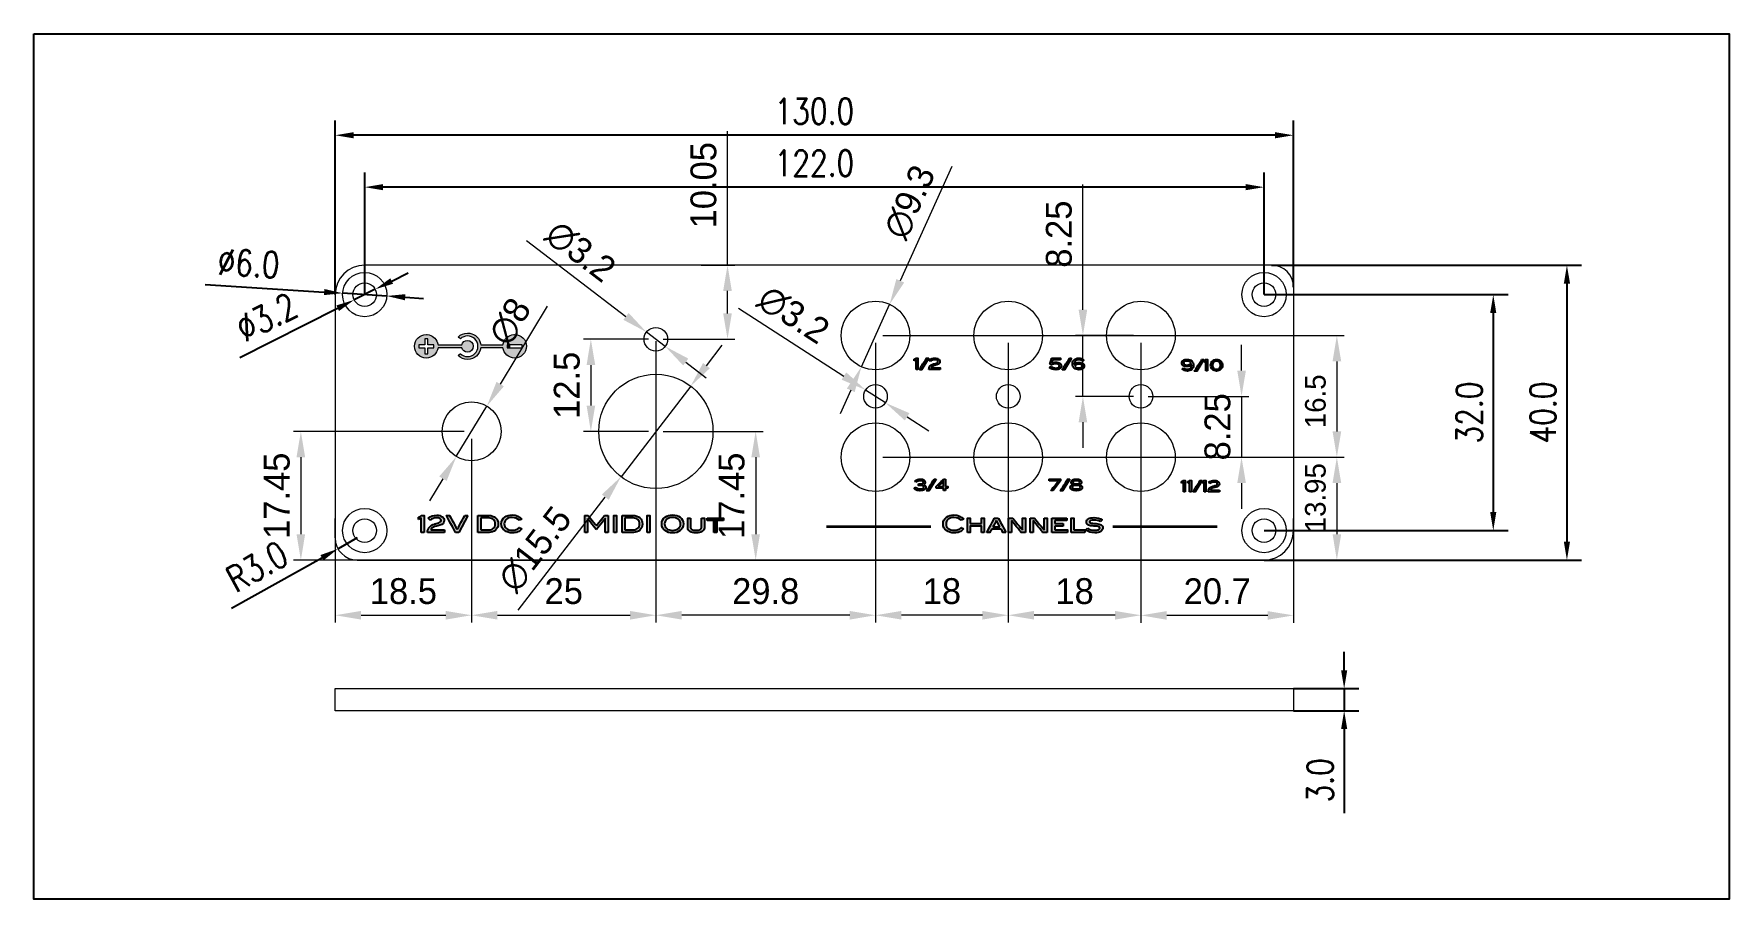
# Model space of a CAD drawing. Header units: millimetres. Extents: x 51 to 281, y -13 to 104.
import ezdxf

# ---------------------------------------------------------------- set-up
doc = ezdxf.new("R2010")
doc.units = ezdxf.units.MM
doc.header["$MEASUREMENT"] = 0
doc.layers.add('AM_5', color=3, linetype='Continuous', lineweight=15)
doc.layers.add('Labels', color=7, linetype='Continuous')
doc.styles.add('TH_GBDIM', font='romans.shx', dxfattribs={"width": 0.8, "bigfont": 'gbcbig.shx'})
doc.dimstyles.new('AM_GB$0', dxfattribs={"dimtxt": 3.5, "dimasz": 3.5, "dimexe": 1, "dimexo": 1, "dimgap": 1.5, "dimtad": 1, "dimdsep": 46, "dimtxsty": 'Standard', "dimcen": 0, "dimclrd": 256, "dimclre": 256, "dimclrt": 2, "dimadec": 0, "dimazin": 2, "dimtp": 0.1, "dimtm": 0.1, "dimtfac": 0.71, "dimtdec": 3, "dimtmove": 0, "dimatfit": 3, "dimfxl": 1, "dimlwd": -1, "dimlwe": -1, "dimarcsym": 0})
doc.dimstyles.new('AM_GB$3', dxfattribs={"dimtxt": 3.5, "dimasz": 3.5, "dimexe": 1, "dimexo": 1, "dimgap": 1.5, "dimtad": 1, "dimtoh": 1, "dimdsep": 46, "dimtxsty": 'Standard', "dimcen": 0, "dimclrd": 256, "dimclre": 256, "dimclrt": 2, "dimadec": 0, "dimazin": 2, "dimtp": 0.1, "dimtm": 0.1, "dimtfac": 0.71, "dimtdec": 3, "dimtofl": 0, "dimtmove": 0, "dimatfit": 0, "dimfxl": 1, "dimlwd": -1, "dimlwe": -1, "dimarcsym": 0})
doc.dimstyles.new('TH_GBDIM', dxfattribs={"dimtxt": 3.5, "dimasz": 2.5, "dimexe": 2, "dimexo": 0, "dimgap": 1.5, "dimtad": 1, "dimdec": 1, "dimzin": 0, "dimdsep": 46, "dimtxsty": 'TH_GBDIM', "dimcen": 2.5, "dimclrd": 5, "dimclre": 5, "dimadec": 0, "dimazin": 0, "dimtfac": 0.714286, "dimtdec": 1, "dimtmove": 0, "dimatfit": 3, "dimfxl": 1, "dimtzin": 0, "dimlwd": -1, "dimlwe": -1, "dimarcsym": 0})

msp = doc.modelspace()

# ---------------------------------------------------------------- blocks, each defined once
blk = doc.blocks.new('*D4')
at = {"layer": 'AM_5', "linetype": 'ByBlock', "transparency": 16777216}
for p, q in [((110.73, 49.11), (110.73, 24.18)), ((92.23, 41.1), (92.23, 24.18)), ((95.73, 25.18), (107.23, 25.18))]:
    blk.add_line(p, q, dxfattribs=at)
at = {"layer": 'AM_5', "transparency": 16777216}
for points in [[(95.73, 25.76), (95.73, 24.59), (92.23, 25.18)], [(107.23, 25.76), (107.23, 24.59), (110.73, 25.18)]]:
    blk.add_solid(points, dxfattribs=at)
at = {"layer": 'Defpoints', "color": 0, "transparency": 16777216}
for p in [(110.73, 50.11), (92.23, 42.1), (110.73, 25.18)]:
    blk.add_point(p, dxfattribs=at)
at = {"layer": 'AM_5', "color": 7, "transparency": 16777216, "insert": (101.48, 28.43), "char_height": 3.5, "attachment_point": 5}
blk.add_mtext('18.5', dxfattribs=at)
blk = doc.blocks.new('*D31')
at = {"layer": 'AM_5', "linetype": 'ByBlock', "transparency": 16777216}
for p, q in [((135.73, 62.36), (135.73, 24.18)), ((110.73, 49.11), (110.73, 24.18)), ((114.23, 25.18), (132.23, 25.18))]:
    blk.add_line(p, q, dxfattribs=at)
at = {"layer": 'AM_5', "transparency": 16777216}
for points in [[(114.23, 25.76), (114.23, 24.59), (110.73, 25.18)], [(132.23, 25.76), (132.23, 24.59), (135.73, 25.18)]]:
    blk.add_solid(points, dxfattribs=at)
at = {"layer": 'Defpoints', "color": 0, "transparency": 16777216}
for p in [(135.73, 63.36), (110.73, 50.11), (135.73, 25.18)]:
    blk.add_point(p, dxfattribs=at)
at = {"layer": 'AM_5', "color": 7, "transparency": 16777216, "insert": (123.23, 28.43), "char_height": 3.5, "attachment_point": 5}
blk.add_mtext('25', dxfattribs=at)
blk = doc.blocks.new('*D5')
at = {"layer": 'AM_5', "linetype": 'ByBlock', "transparency": 16777216}
for p, q in [((166.53, 63.11), (229.11, 63.11)), ((228.11, 59.61), (228.11, 50.11)), ((166.53, 46.61), (229.11, 46.61))]:
    blk.add_line(p, q, dxfattribs=at)
at = {"layer": 'AM_5', "transparency": 16777216}
for points in [[(227.53, 59.61), (228.7, 59.61), (228.11, 63.11)], [(227.53, 50.11), (228.7, 50.11), (228.11, 46.61)]]:
    blk.add_solid(points, dxfattribs=at)
at = {"layer": 'Defpoints', "color": 0, "transparency": 16777216}
for p in [(165.53, 63.11), (165.53, 46.61), (228.11, 46.61)]:
    blk.add_point(p, dxfattribs=at)
at = {"layer": 'AM_5', "color": 7, "transparency": 16777216, "insert": (225.21, 54.19), "char_height": 2.8, "attachment_point": 5, "rotation": 90}
blk.add_mtext('16.5', dxfattribs=at)
blk = doc.blocks.new('*D32')
at = {"layer": 'AM_5', "linetype": 'ByBlock', "transparency": 16777216}
for p, q in [((201.53, 62.11), (201.53, 24.16)), ((222.23, 39.27), (222.23, 24.16)), ((218.73, 25.16), (205.03, 25.16))]:
    blk.add_line(p, q, dxfattribs=at)
at = {"layer": 'AM_5', "transparency": 16777216}
for points in [[(205.03, 25.74), (205.03, 24.57), (201.53, 25.16)], [(218.73, 25.74), (218.73, 24.57), (222.23, 25.16)]]:
    blk.add_solid(points, dxfattribs=at)
at = {"layer": 'Defpoints', "color": 0, "transparency": 16777216}
for p in [(201.53, 63.11), (222.23, 40.27), (201.53, 25.16)]:
    blk.add_point(p, dxfattribs=at)
at = {"layer": 'AM_5', "color": 7, "transparency": 16777216, "insert": (211.88, 28.41), "char_height": 3.5, "attachment_point": 5}
blk.add_mtext('20.7', dxfattribs=at)
blk = doc.blocks.new('*D6')
at = {"layer": 'AM_5', "linetype": 'ByBlock', "transparency": 16777216}
for p, q in [((183.53, 62.11), (183.53, 24.18)), ((201.53, 45.61), (201.53, 24.18)), ((198.03, 25.18), (187.03, 25.18))]:
    blk.add_line(p, q, dxfattribs=at)
at = {"layer": 'AM_5', "transparency": 16777216}
for points in [[(187.03, 25.76), (187.03, 24.59), (183.53, 25.18)], [(198.03, 25.76), (198.03, 24.59), (201.53, 25.18)]]:
    blk.add_solid(points, dxfattribs=at)
at = {"layer": 'Defpoints', "color": 0, "transparency": 16777216}
for p in [(183.53, 63.11), (201.53, 46.61), (183.53, 25.18)]:
    blk.add_point(p, dxfattribs=at)
at = {"layer": 'AM_5', "color": 7, "transparency": 16777216, "insert": (192.53, 28.43), "char_height": 3.5, "attachment_point": 5}
blk.add_mtext('18', dxfattribs=at)
blk = doc.blocks.new('*D7')
at = {"layer": 'AM_5', "linetype": 'ByBlock', "transparency": 16777216}
for p, q in [((165.53, 62.11), (165.53, 24.18)), ((183.53, 45.61), (183.53, 24.18)), ((180.03, 25.18), (169.03, 25.18))]:
    blk.add_line(p, q, dxfattribs=at)
at = {"layer": 'AM_5', "transparency": 16777216}
for points in [[(169.03, 25.76), (169.03, 24.59), (165.53, 25.18)], [(180.03, 25.76), (180.03, 24.59), (183.53, 25.18)]]:
    blk.add_solid(points, dxfattribs=at)
at = {"layer": 'Defpoints', "color": 0, "transparency": 16777216}
for p in [(165.53, 63.11), (183.53, 46.61), (165.53, 25.18)]:
    blk.add_point(p, dxfattribs=at)
at = {"layer": 'AM_5', "color": 7, "transparency": 16777216, "insert": (174.53, 28.43), "char_height": 3.5, "attachment_point": 5}
blk.add_mtext('18', dxfattribs=at)
blk = doc.blocks.new('*D33')
at = {"layer": 'AM_5', "linetype": 'ByBlock', "transparency": 16777216}
for p, q in [((109.73, 50.11), (86.57, 50.11)), ((87.57, 46.61), (87.57, 36.16)), ((103.48, 32.66), (86.57, 32.66))]:
    blk.add_line(p, q, dxfattribs=at)
at = {"layer": 'AM_5', "transparency": 16777216}
for points in [[(86.98, 46.61), (88.15, 46.61), (87.57, 50.11)], [(86.98, 36.16), (88.15, 36.16), (87.57, 32.66)]]:
    blk.add_solid(points, dxfattribs=at)
at = {"layer": 'Defpoints', "color": 0, "transparency": 16777216}
for p in [(110.73, 50.11), (87.57, 32.66), (104.48, 32.66)]:
    blk.add_point(p, dxfattribs=at)
at = {"layer": 'AM_5', "color": 7, "transparency": 16777216, "insert": (84.32, 41.38), "char_height": 3.5, "attachment_point": 5, "rotation": 90}
blk.add_mtext('17.45', dxfattribs=at)
blk = doc.blocks.new('*D34')
at = {"layer": 'AM_5', "linetype": 'ByBlock', "transparency": 16777216}
for p, q in [((136.73, 50.11), (150.27, 50.11)), ((149.27, 46.61), (149.27, 36.16)), ((146.94, 32.66), (150.27, 32.66))]:
    blk.add_line(p, q, dxfattribs=at)
at = {"layer": 'AM_5', "transparency": 16777216}
for points in [[(148.68, 46.61), (149.85, 46.61), (149.27, 50.11)], [(148.68, 36.16), (149.85, 36.16), (149.27, 32.66)]]:
    blk.add_solid(points, dxfattribs=at)
at = {"layer": 'Defpoints', "color": 0, "transparency": 16777216}
for p in [(135.73, 50.11), (145.94, 32.66), (149.27, 32.66)]:
    blk.add_point(p, dxfattribs=at)
at = {"layer": 'AM_5', "color": 7, "transparency": 16777216, "insert": (146.02, 41.38), "char_height": 3.5, "attachment_point": 5, "rotation": 90}
blk.add_mtext('17.45', dxfattribs=at)
blk = doc.blocks.new('*D35')
at = {"layer": 'AM_5', "linetype": 'ByBlock', "transparency": 16777216}
for p, q in [((145.45, 72.66), (145.45, 90.82)), ((141.87, 72.66), (146.45, 72.66)), ((145.45, 66.11), (145.45, 69.16)), ((136.73, 62.61), (146.45, 62.61))]:
    blk.add_line(p, q, dxfattribs=at)
at = {"layer": 'AM_5', "transparency": 16777216}
for points in [[(144.86, 69.16), (146.03, 69.16), (145.45, 72.66)], [(144.86, 66.11), (146.03, 66.11), (145.45, 62.61)]]:
    blk.add_solid(points, dxfattribs=at)
at = {"layer": 'Defpoints', "color": 0, "transparency": 16777216}
for p in [(140.87, 72.66), (145.45, 72.66), (135.73, 62.61)]:
    blk.add_point(p, dxfattribs=at)
at = {"layer": 'AM_5', "color": 7, "transparency": 16777216, "insert": (142.2, 83.49), "char_height": 3.5, "attachment_point": 5, "rotation": 90}
blk.add_mtext('10.05', dxfattribs=at)
blk = doc.blocks.new('*D8')
at = {"layer": 'AM_5', "linetype": 'ByBlock', "transparency": 16777216}
for p, q in [((135.73, 49.11), (135.73, 24.18)), ((165.53, 45.61), (165.53, 24.18)), ((162.03, 25.18), (139.23, 25.18))]:
    blk.add_line(p, q, dxfattribs=at)
at = {"layer": 'AM_5', "transparency": 16777216}
for points in [[(139.23, 25.76), (139.23, 24.59), (135.73, 25.18)], [(162.03, 25.76), (162.03, 24.59), (165.53, 25.18)]]:
    blk.add_solid(points, dxfattribs=at)
at = {"layer": 'Defpoints', "color": 0, "transparency": 16777216}
for p in [(135.73, 50.11), (165.53, 46.61), (135.73, 25.18)]:
    blk.add_point(p, dxfattribs=at)
at = {"layer": 'AM_5', "color": 7, "transparency": 16777216, "insert": (150.63, 28.43), "char_height": 3.5, "attachment_point": 5}
blk.add_mtext('29.8', dxfattribs=at)
blk = doc.blocks.new('*D36')
at = {"layer": 'AM_5', "linetype": 'ByBlock', "transparency": 16777216}
for p, q in [((121, 67.08), (114.61, 56.52)), ((108.66, 46.69), (112.8, 53.53)), ((106.84, 43.69), (105.03, 40.7))]:
    blk.add_line(p, q, dxfattribs=at)
at = {"layer": 'AM_5', "transparency": 16777216}
for points in [[(114.11, 56.83), (115.11, 56.22), (112.8, 53.53)], [(106.34, 43.99), (107.34, 43.39), (108.66, 46.69)]]:
    blk.add_solid(points, dxfattribs=at)
at = {"layer": 'Defpoints', "color": 0, "transparency": 16777216}
for p in [(112.8, 53.53), (108.66, 46.69)]:
    blk.add_point(p, dxfattribs=at)
at = {"layer": 'AM_5', "color": 7, "transparency": 16777216, "insert": (115.93, 64.98), "char_height": 3.5, "attachment_point": 5, "rotation": 58.816}
blk.add_mtext('∅8', dxfattribs=at)
blk = doc.blocks.new('*D37')
at = {"layer": 'AM_5', "linetype": 'ByBlock', "transparency": 16777216}
for p, q in [((142.59, 59.02), (144.73, 61.79)), ((140.45, 56.25), (131, 43.97)), ((117.07, 25.87), (128.86, 41.19))]:
    blk.add_line(p, q, dxfattribs=at)
at = {"layer": 'AM_5', "transparency": 16777216}
for points in [[(142.13, 59.38), (143.05, 58.67), (140.45, 56.25)], [(128.4, 41.55), (129.33, 40.84), (131, 43.97)]]:
    blk.add_solid(points, dxfattribs=at)
at = {"layer": 'Defpoints', "color": 0, "transparency": 16777216}
for p in [(140.45, 56.25), (131, 43.97)]:
    blk.add_point(p, dxfattribs=at)
at = {"layer": 'AM_5', "color": 7, "transparency": 16777216, "insert": (119.32, 34.13), "char_height": 3.5, "attachment_point": 5, "rotation": 52.4059}
blk.add_mtext('∅15.5', dxfattribs=at)
blk = doc.blocks.new('*D38')
at = {"layer": 'AM_5', "linetype": 'ByBlock', "transparency": 16777216}
for p, q in [((118.16, 76.01), (131.67, 65.7)), ((137, 61.64), (134.45, 63.58)), ((139.78, 59.51), (142.56, 57.39))]:
    blk.add_line(p, q, dxfattribs=at)
at = {"layer": 'AM_5', "transparency": 16777216}
for points in [[(132.03, 66.17), (131.32, 65.24), (134.45, 63.58)], [(140.13, 59.98), (139.43, 59.05), (137, 61.64)]]:
    blk.add_solid(points, dxfattribs=at)
at = {"layer": 'Defpoints', "color": 0, "transparency": 16777216}
for p in [(134.45, 63.58), (137, 61.64)]:
    blk.add_point(p, dxfattribs=at)
at = {"layer": 'AM_5', "color": 7, "transparency": 16777216, "insert": (125.5, 74.5), "char_height": 3.5, "attachment_point": 5, "rotation": 322.6511}
blk.add_mtext('∅3.2', dxfattribs=at)
blk = doc.blocks.new('*D39')
at = {"layer": 'AM_5', "linetype": 'ByBlock', "transparency": 16777216}
for p, q in [((175.89, 86.02), (168.88, 70.53)), ((163.61, 58.87), (167.44, 67.34)), ((162.17, 55.68), (160.73, 52.49))]:
    blk.add_line(p, q, dxfattribs=at)
at = {"layer": 'AM_5', "transparency": 16777216}
for points in [[(168.35, 70.77), (169.42, 70.29), (167.44, 67.34)], [(161.64, 55.92), (162.7, 55.44), (163.61, 58.87)]]:
    blk.add_solid(points, dxfattribs=at)
at = {"layer": 'Defpoints', "color": 0, "transparency": 16777216}
for p in [(167.44, 67.34), (163.61, 58.87)]:
    blk.add_point(p, dxfattribs=at)
at = {"layer": 'AM_5', "color": 7, "transparency": 16777216, "insert": (170.15, 81.21), "char_height": 3.5, "attachment_point": 5, "rotation": 65.6707}
blk.add_mtext('∅9.3', dxfattribs=at)
blk = doc.blocks.new('*D40')
at = {"layer": 'AM_5', "linetype": 'ByBlock', "transparency": 16777216}
for p, q in [((146.96, 66.84), (161.24, 57.62)), ((166.87, 53.99), (164.18, 55.72)), ((169.81, 52.09), (172.75, 50.2))]:
    blk.add_line(p, q, dxfattribs=at)
at = {"layer": 'AM_5', "transparency": 16777216}
for points in [[(161.56, 58.11), (160.92, 57.13), (164.18, 55.72)], [(170.13, 52.58), (169.5, 51.6), (166.87, 53.99)]]:
    blk.add_solid(points, dxfattribs=at)
at = {"layer": 'Defpoints', "color": 0, "transparency": 16777216}
for p in [(164.18, 55.72), (166.87, 53.99)]:
    blk.add_point(p, dxfattribs=at)
at = {"layer": 'AM_5', "color": 7, "transparency": 16777216, "insert": (154.39, 65.91), "char_height": 3.5, "attachment_point": 5, "rotation": 327.1763}
blk.add_mtext('∅3.2', dxfattribs=at)
blk = doc.blocks.new('*D41')
at = {"layer": 'AM_5', "linetype": 'ByBlock', "transparency": 16777216}
for p, q in [((202.53, 46.61), (229.11, 46.61)), ((228.11, 43.11), (228.11, 36.16)), ((213.12, 32.66), (229.11, 32.66))]:
    blk.add_line(p, q, dxfattribs=at)
at = {"layer": 'AM_5', "transparency": 16777216}
for points in [[(227.53, 43.11), (228.7, 43.11), (228.11, 46.61)], [(227.53, 36.16), (228.7, 36.16), (228.11, 32.66)]]:
    blk.add_solid(points, dxfattribs=at)
at = {"layer": 'Defpoints', "color": 0, "transparency": 16777216}
for p in [(201.53, 46.61), (212.12, 32.66), (228.11, 32.66)]:
    blk.add_point(p, dxfattribs=at)
at = {"layer": 'AM_5', "color": 7, "transparency": 16777216, "insert": (225.21, 41.12), "char_height": 2.8, "attachment_point": 5, "rotation": 90}
blk.add_mtext('13.95', dxfattribs=at)
blk = doc.blocks.new('*D42')
at = {"layer": 'AM_5', "linetype": 'ByBlock', "transparency": 16777216}
for p, q in [((215.18, 58.36), (215.18, 61.86)), ((202.53, 54.86), (216.18, 54.86)), ((215.18, 54.86), (215.18, 46.61)), ((202.53, 46.61), (216.18, 46.61)), ((215.18, 43.11), (215.18, 39.61))]:
    blk.add_line(p, q, dxfattribs=at)
at = {"layer": 'AM_5', "transparency": 16777216}
for points in [[(214.6, 58.36), (215.77, 58.36), (215.18, 54.86)], [(214.6, 43.11), (215.77, 43.11), (215.18, 46.61)]]:
    blk.add_solid(points, dxfattribs=at)
at = {"layer": 'Defpoints', "color": 0, "transparency": 16777216}
for p in [(201.53, 54.86), (201.53, 46.61), (215.18, 46.61)]:
    blk.add_point(p, dxfattribs=at)
at = {"layer": 'AM_5', "color": 7, "transparency": 16777216, "insert": (211.93, 50.73), "char_height": 3.5, "attachment_point": 5, "rotation": 90}
blk.add_mtext('8.25', dxfattribs=at)
blk = doc.blocks.new('*D9')
at = {"layer": 'AM_5', "linetype": 'ByBlock', "transparency": 16777216}
for p, q in [((193.66, 66.61), (193.66, 83.61)), ((200.53, 63.11), (192.66, 63.11)), ((193.66, 54.86), (193.66, 63.11)), ((200.53, 54.86), (192.66, 54.86)), ((193.66, 51.36), (193.66, 47.86))]:
    blk.add_line(p, q, dxfattribs=at)
at = {"layer": 'AM_5', "transparency": 16777216}
for points in [[(193.08, 66.61), (194.24, 66.61), (193.66, 63.11)], [(193.08, 51.36), (194.24, 51.36), (193.66, 54.86)]]:
    blk.add_solid(points, dxfattribs=at)
at = {"layer": 'Defpoints', "color": 0, "transparency": 16777216}
for p in [(193.66, 63.11), (201.53, 63.11), (201.53, 54.86)]:
    blk.add_point(p, dxfattribs=at)
at = {"layer": 'AM_5', "color": 7, "transparency": 16777216, "insert": (190.41, 76.86), "char_height": 3.5, "attachment_point": 5, "rotation": 90}
blk.add_mtext('8.25', dxfattribs=at)
blk = doc.blocks.new('*D10')
at = {"color": 5, "transparency": 16777216}
for p, q in [((219.23, 72.66), (261.32, 72.66)), ((259.32, 70.16), (259.32, 35.16)), ((218.23, 32.66), (261.32, 32.66))]:
    blk.add_line(p, q, dxfattribs=at)
for points in [[(258.9, 70.16), (259.74, 70.16), (259.32, 72.66)], [(258.9, 35.16), (259.74, 35.16), (259.32, 32.66)]]:
    blk.add_solid(points, dxfattribs=at)
at = {"layer": 'Defpoints', "color": 0, "transparency": 16777216}
for p in [(219.23, 72.66), (218.23, 32.66), (259.32, 32.66)]:
    blk.add_point(p, dxfattribs=at)
at = {"color": 0, "lineweight": 20, "transparency": 16777216, "insert": (256.07, 52.66), "char_height": 3.5, "attachment_point": 5, "rotation": 90, "style": 'TH_GBDIM'}
blk.add_mtext('40.0', dxfattribs=at)
blk = doc.blocks.new('*D11')
at = {"color": 5, "transparency": 16777216}
for p, q in [((92.23, 68.66), (92.23, 92.27)), ((222.23, 69.66), (222.23, 92.27)), ((219.73, 90.27), (94.73, 90.27))]:
    blk.add_line(p, q, dxfattribs=at)
for points in [[(94.73, 90.69), (94.73, 89.85), (92.23, 90.27)], [(219.73, 90.69), (219.73, 89.85), (222.23, 90.27)]]:
    blk.add_solid(points, dxfattribs=at)
at = {"layer": 'Defpoints', "color": 0, "transparency": 16777216}
for p in [(92.23, 90.27), (222.23, 69.66), (92.23, 68.66)]:
    blk.add_point(p, dxfattribs=at)
at = {"color": 0, "lineweight": 20, "transparency": 16777216, "insert": (157.23, 93.52), "char_height": 3.5, "attachment_point": 5, "style": 'TH_GBDIM'}
blk.add_mtext('130.0', dxfattribs=at)
blk = doc.blocks.new('*D12')
at = {"color": 5, "transparency": 16777216}
for p, q in [((229.1, 17.73), (229.1, 20.23)), ((222.23, 15.23), (231.1, 15.23)), ((229.1, 15.23), (229.1, 12.23)), ((222.23, 12.23), (231.1, 12.23)), ((229.1, 9.73), (229.1, -1.64))]:
    blk.add_line(p, q, dxfattribs=at)
for points in [[(228.68, 17.73), (229.52, 17.73), (229.1, 15.23)], [(228.68, 9.73), (229.52, 9.73), (229.1, 12.23)]]:
    blk.add_solid(points, dxfattribs=at)
at = {"layer": 'Defpoints', "color": 0, "transparency": 16777216}
for p in [(222.23, 15.23), (222.23, 12.23), (229.1, 12.23)]:
    blk.add_point(p, dxfattribs=at)
at = {"color": 0, "lineweight": 20, "transparency": 16777216, "insert": (225.85, 2.79), "char_height": 3.5, "attachment_point": 5, "rotation": 90, "style": 'TH_GBDIM'}
blk.add_mtext('3.0', dxfattribs=at)
blk = doc.blocks.new('*D13')
at = {"color": 5, "transparency": 16777216}
for p, q in [((218.23, 68.66), (251.33, 68.66)), ((249.33, 66.16), (249.33, 39.16)), ((218.23, 36.66), (251.33, 36.66))]:
    blk.add_line(p, q, dxfattribs=at)
for points in [[(248.91, 66.16), (249.74, 66.16), (249.33, 68.66)], [(248.91, 39.16), (249.74, 39.16), (249.33, 36.66)]]:
    blk.add_solid(points, dxfattribs=at)
at = {"layer": 'Defpoints', "color": 0, "transparency": 16777216}
for p in [(218.23, 68.66), (218.23, 36.66), (249.33, 36.66)]:
    blk.add_point(p, dxfattribs=at)
at = {"color": 0, "lineweight": 20, "transparency": 16777216, "insert": (246.08, 52.66), "char_height": 3.5, "attachment_point": 5, "rotation": 90, "style": 'TH_GBDIM'}
blk.add_mtext('32.0', dxfattribs=at)
blk = doc.blocks.new('*D14')
at = {"color": 5, "transparency": 16777216}
for p, q in [((96.23, 68.66), (96.23, 85.23)), ((218.23, 68.66), (218.23, 85.23)), ((215.73, 83.23), (98.73, 83.23))]:
    blk.add_line(p, q, dxfattribs=at)
for points in [[(98.73, 83.65), (98.73, 82.81), (96.23, 83.23)], [(215.73, 83.65), (215.73, 82.81), (218.23, 83.23)]]:
    blk.add_solid(points, dxfattribs=at)
at = {"layer": 'Defpoints', "color": 0, "transparency": 16777216}
for p in [(96.23, 83.23), (96.23, 68.66), (218.23, 68.66)]:
    blk.add_point(p, dxfattribs=at)
at = {"color": 0, "lineweight": 20, "transparency": 16777216, "insert": (157.23, 86.48), "char_height": 3.5, "attachment_point": 5, "style": 'TH_GBDIM'}
blk.add_mtext('122.0', dxfattribs=at)
blk = doc.blocks.new('*D15')
at = {"color": 5, "transparency": 16777216}
for p, q in [((74.6, 70.03), (90.74, 69.01)), ((99.22, 68.47), (93.23, 68.85)), ((101.72, 68.31), (104.21, 68.15))]:
    blk.add_line(p, q, dxfattribs=at)
for points in [[(90.76, 69.42), (90.71, 68.59), (93.23, 68.85)], [(101.74, 68.72), (101.69, 67.89), (99.22, 68.47)]]:
    blk.add_solid(points, dxfattribs=at)
at = {"layer": 'Defpoints', "color": 0, "transparency": 16777216}
for p in [(93.23, 68.85), (99.22, 68.47)]:
    blk.add_point(p, dxfattribs=at)
at = {"color": 0, "lineweight": 20, "transparency": 16777216, "insert": (80.49, 72.91), "char_height": 3.5, "attachment_point": 5, "rotation": 356.3619, "style": 'TH_GBDIM'}
blk.add_mtext('∅6.0', dxfattribs=at)
blk = doc.blocks.new('*D16')
at = {"color": 5, "transparency": 16777216}
for p, q in [((99.89, 70.5), (102.12, 71.62)), ((97.66, 69.38), (94.8, 67.94)), ((79.28, 60.14), (92.56, 66.82))]:
    blk.add_line(p, q, dxfattribs=at)
for points in [[(99.7, 70.87), (100.08, 70.13), (97.66, 69.38)], [(92.38, 67.19), (92.75, 66.44), (94.8, 67.94)]]:
    blk.add_solid(points, dxfattribs=at)
at = {"layer": 'Defpoints', "color": 0, "transparency": 16777216}
for p in [(97.66, 69.38), (94.8, 67.94)]:
    blk.add_point(p, dxfattribs=at)
at = {"color": 0, "lineweight": 20, "transparency": 16777216, "insert": (82.92, 65.6), "char_height": 3.5, "attachment_point": 5, "rotation": 26.6957, "style": 'TH_GBDIM'}
blk.add_mtext('∅3.2', dxfattribs=at)
blk = doc.blocks.new('*D17')
at = {"color": 5, "transparency": 16777216}
for p, q in [((95.23, 35.66), (92.61, 34.19)), ((78.18, 26.13), (90.43, 32.97))]:
    blk.add_line(p, q, dxfattribs=at)
blk.add_solid([(90.22, 33.34), (90.63, 32.61), (92.61, 34.19)], dxfattribs=at)
at = {"layer": 'Defpoints', "color": 0, "transparency": 16777216}
for p in [(95.23, 35.66), (92.61, 34.19)]:
    blk.add_point(p, dxfattribs=at)
at = {"color": 0, "lineweight": 20, "transparency": 16777216, "insert": (81.62, 31.78), "char_height": 3.5, "attachment_point": 5, "rotation": 29.2009, "style": 'TH_GBDIM'}
blk.add_mtext('R3.0', dxfattribs=at)
blk = doc.blocks.new('*D45')
at = {"layer": 'AM_5', "linetype": 'ByBlock', "transparency": 16777216}
for p, q in [((134.73, 62.61), (125.91, 62.61)), ((126.91, 59.11), (126.91, 53.61)), ((134.73, 50.11), (125.91, 50.11))]:
    blk.add_line(p, q, dxfattribs=at)
at = {"layer": 'AM_5', "transparency": 16777216}
for points in [[(126.33, 59.11), (127.5, 59.11), (126.91, 62.61)], [(126.33, 53.61), (127.5, 53.61), (126.91, 50.11)]]:
    blk.add_solid(points, dxfattribs=at)
at = {"layer": 'Defpoints', "color": 0, "transparency": 16777216}
for p in [(135.73, 62.61), (126.91, 50.11), (135.73, 50.11)]:
    blk.add_point(p, dxfattribs=at)
at = {"layer": 'AM_5', "color": 7, "transparency": 16777216, "insert": (123.66, 56.36), "char_height": 3.5, "attachment_point": 5, "rotation": 90}
blk.add_mtext('12.5', dxfattribs=at)

# ---------------------------------------------------------------- dimensions: what is measured, and where the dimension line sits
at = {"lineweight": 20}
for base, p1, p2, picture, middle in [((92.227, 90.269), (222.227, 69.658), (92.227, 68.658), '*D11', (157.227, 90.269)), ((96.227, 83.231), (218.227, 68.658), (96.227, 68.658), '*D14', (157.227, 83.231))]:
    dim = msp.add_linear_dim(base=base, p1=p1, p2=p2, dimstyle='TH_GBDIM', dxfattribs=at)
    dim.commit()
    dim.dimension.update_dxf_attribs({"geometry": picture, "text_midpoint": middle, "dimtype": 160})
for p1, p2, picture, middle in [((99.221, 68.467), (93.233, 68.848), '*D15', (80.286, 69.671)), ((97.656, 69.376), (94.797, 67.939), '*D16', (84.377, 62.699))]:
    dim = msp.add_diameter_dim_2p(p1=p1, p2=p2, dimstyle='TH_GBDIM', dxfattribs=at)
    dim.commit()
    dim.dimension.update_dxf_attribs({"geometry": picture, "text_midpoint": middle, "dimtype": 163})
for base, p1, p2, picture, middle in [((259.319, 32.658), (219.227, 72.658), (218.227, 32.658), '*D10', (259.319, 52.658)), ((249.326, 36.658), (218.227, 68.658), (218.227, 36.658), '*D13', (249.326, 52.658))]:
    dim = msp.add_linear_dim(base=base, p1=p1, p2=p2, angle=90, dimstyle='TH_GBDIM', dxfattribs=at)
    dim.commit()
    dim.dimension.update_dxf_attribs({"geometry": picture, "text_midpoint": middle, "dimtype": 160})
dim = msp.add_radius_dim(center=(95.227, 35.658), mpoint=(92.608, 34.194), dimstyle='TH_GBDIM', dxfattribs=at)
dim.commit()
dim.dimension.update_dxf_attribs({"geometry": '*D17', "text_midpoint": (81.624, 31.778)})
dim = msp.add_linear_dim(base=(229.099, 12.226), p1=(222.227, 15.226), p2=(222.227, 12.226), angle=90, dimstyle='TH_GBDIM', dxfattribs=at)
dim.commit()
dim.dimension.update_dxf_attribs({"geometry": '*D12', "text_midpoint": (225.849, 2.792)})
at = {"layer": 'AM_5'}
for base, p1, p2, picture, middle in [((145.447, 72.658), (135.727, 62.608), (140.866, 72.658), '*D35', (142.197, 83.491)), ((193.659, 63.108), (201.527, 54.858), (201.527, 63.108), '*D9', (190.409, 76.858)), ((126.913, 50.108), (135.727, 62.608), (135.727, 50.108), '*D45', (123.663, 56.358)), ((87.568, 32.658), (110.727, 50.108), (104.476, 32.658), '*D33', (84.318, 41.383)), ((149.266, 32.658), (135.727, 50.108), (145.941, 32.658), '*D34', (146.016, 41.383))]:
    dim = msp.add_linear_dim(base=base, p1=p1, p2=p2, angle=90, dimstyle='AM_GB$0', override={"dimclrt": 7}, dxfattribs=at)
    dim.commit()
    dim.dimension.update_dxf_attribs({"geometry": picture, "text_midpoint": middle})
for p1, p2, picture, middle in [((163.611, 58.87), (167.442, 67.345), '*D39', (170.146, 81.212)), ((136.999, 61.637), (134.455, 63.578), '*D38', (125.496, 74.503)), ((108.656, 46.685), (112.798, 53.53), '*D36', (115.929, 64.979)), ((166.871, 53.99), (164.182, 55.725), '*D40', (154.389, 65.909)), ((140.455, 56.248), (130.999, 43.967), '*D37', (119.323, 34.13))]:
    dim = msp.add_diameter_dim_2p(p1=p1, p2=p2, dimstyle='AM_GB$3', override={"dimtoh": 0, "dimclrt": 7, "dimtofl": 1, "dimatfit": 3}, dxfattribs=at)
    dim.commit()
    dim.dimension.update_dxf_attribs({"geometry": picture, "text_midpoint": middle})
for base, p1, p2, picture, middle in [((135.727, 25.177), (110.727, 50.108), (135.727, 63.358), '*D31', (123.227, 28.427)), ((165.527, 25.177), (183.527, 46.608), (165.527, 63.108), '*D7', (174.527, 28.427)), ((183.527, 25.177), (201.527, 46.608), (183.527, 63.108), '*D6', (192.527, 28.427)), ((201.527, 25.156), (222.227, 40.269), (201.527, 63.108), '*D32', (211.877, 28.406)), ((110.727, 25.177), (92.227, 42.103), (110.727, 50.108), '*D4', (101.477, 28.427)), ((135.727, 25.177), (165.527, 46.608), (135.727, 50.108), '*D8', (150.627, 28.427))]:
    dim = msp.add_linear_dim(base=base, p1=p1, p2=p2, dimstyle='AM_GB$0', override={"dimclrt": 7}, dxfattribs=at)
    dim.commit()
    dim.dimension.update_dxf_attribs({"geometry": picture, "text_midpoint": middle})
for base, p1, p2, override, picture, middle in [((228.114, 46.608), (165.527, 63.108), (165.527, 46.608), {"dimtxt": 2.8, "dimclrt": 7}, '*D5', (228.114, 54.186)), ((215.183, 46.608), (201.527, 54.858), (201.527, 46.608), {"dimclrt": 7}, '*D42', (215.183, 50.733)), ((228.114, 32.658), (201.527, 46.608), (212.12, 32.658), {"dimtxt": 2.8, "dimclrt": 7}, '*D41', (228.114, 41.124))]:
    dim = msp.add_linear_dim(base=base, p1=p1, p2=p2, angle=90, dimstyle='AM_GB$0', override=override, dxfattribs=at)
    dim.commit()
    dim.dimension.update_dxf_attribs({"geometry": picture, "text_midpoint": middle, "dimtype": 160})

# ---------------------------------------------------------------- hatches: boundary and pattern name
h = msp.add_hatch(color=7)
h.dxf.hatch_style = 1
edge = h.paths.add_edge_path()
edge.add_spline(control_points=[(111.974, 61.454), (111.974, 61.454), (114.985, 61.454), (114.985, 61.454), (114.985, 61.454)], knot_values=[0.4761905, 0.4761905, 0.4761905, 0.4761905, 0.5238095, 0.5238095, 0.5238095, 0.5238095, 0.5238095], degree=3, periodic=0)
edge.add_spline(control_points=[(114.985, 61.454), (115.109, 60.634), (115.753, 60.095), (116.57, 60.054), (116.57, 60.054)], knot_values=[0.4285714, 0.4285714, 0.4285714, 0.4285714, 0.4761905, 0.4761905, 0.4761905, 0.4761905, 0.4761905], degree=3, periodic=0)
edge.add_spline(control_points=[(116.57, 60.054), (117.453, 60.054), (118.169, 60.77), (118.169, 61.654), (118.169, 61.654)], knot_values=[0.3809524, 0.3809524, 0.3809524, 0.3809524, 0.4285714, 0.4285714, 0.4285714, 0.4285714, 0.4285714], degree=3, periodic=0)
edge.add_spline(control_points=[(118.169, 61.654), (118.141, 62.576), (117.478, 63.208), (116.57, 63.254), (116.57, 63.254)], knot_values=[0.3333333, 0.3333333, 0.3333333, 0.3333333, 0.3809524, 0.3809524, 0.3809524, 0.3809524, 0.3809524], degree=3, periodic=0)
edge.add_spline(control_points=[(116.57, 63.254), (116.57, 63.254), (116.44, 63.246), (116.44, 63.246), (116.44, 63.246)], knot_values=[0.2857143, 0.2857143, 0.2857143, 0.2857143, 0.3333333, 0.3333333, 0.3333333, 0.3333333, 0.3333333], degree=3, periodic=0)
edge.add_spline(control_points=[(116.44, 63.246), (115.778, 63.167), (115.267, 62.754), (115.041, 62.129), (115.041, 62.129)], knot_values=[0.2380952, 0.2380952, 0.2380952, 0.2380952, 0.2857143, 0.2857143, 0.2857143, 0.2857143, 0.2857143], degree=3, periodic=0)
edge.add_spline(control_points=[(115.041, 62.129), (115.013, 62.04), (115.004, 61.946), (114.985, 61.854), (114.985, 61.854)], knot_values=[0.1904762, 0.1904762, 0.1904762, 0.1904762, 0.2380952, 0.2380952, 0.2380952, 0.2380952, 0.2380952], degree=3, periodic=0)
edge.add_spline(control_points=[(114.985, 61.854), (114.985, 61.854), (111.973, 61.854), (111.973, 61.854), (111.973, 61.854)], knot_values=[0.1428571, 0.1428571, 0.1428571, 0.1428571, 0.1904762, 0.1904762, 0.1904762, 0.1904762, 0.1904762], degree=3, periodic=0)
edge.add_spline(control_points=[(111.973, 61.854), (111.95, 61.964), (111.939, 62.078), (111.905, 62.185), (111.905, 62.185)], knot_values=[0.0952381, 0.0952381, 0.0952381, 0.0952381, 0.1428571, 0.1428571, 0.1428571, 0.1428571, 0.1428571], degree=3, periodic=0)
edge.add_spline(control_points=[(111.905, 62.185), (111.67, 62.94), (110.967, 63.436), (110.186, 63.45), (110.186, 63.45)], knot_values=[0.047619, 0.047619, 0.047619, 0.047619, 0.0952381, 0.0952381, 0.0952381, 0.0952381, 0.0952381], degree=3, periodic=0)
edge.add_spline(control_points=[(110.186, 63.45), (109.704, 63.426), (109.239, 63.272), (108.907, 62.905), (108.907, 62.905)], knot_values=[0.9047619, 0.9047619, 0.9047619, 0.9047619, 1, 1, 1, 1, 1], degree=3, periodic=0)
edge.add_spline(control_points=[(108.907, 62.905), (108.907, 62.905), (109.214, 62.649), (109.214, 62.649), (109.214, 62.649)], knot_values=[0.8571429, 0.8571429, 0.8571429, 0.8571429, 0.9047619, 0.9047619, 0.9047619, 0.9047619, 0.9047619], degree=3, periodic=0)
edge.add_spline(control_points=[(109.214, 62.649), (109.473, 62.908), (109.819, 63.046), (110.186, 63.05), (110.186, 63.05)], knot_values=[0.8095238, 0.8095238, 0.8095238, 0.8095238, 0.8571428, 0.8571429, 0.8571429, 0.8571429, 0.8571429], degree=3, periodic=0)
edge.add_spline(control_points=[(110.186, 63.05), (110.959, 63.05), (111.586, 62.423), (111.586, 61.65), (111.586, 61.65), (111.586, 60.877), (110.959, 60.25), (110.186, 60.25), (110.186, 60.25)], knot_values=[0.7142857, 0.7142857, 0.7142857, 0.7142857, 0.7619048, 0.7619048, 0.7619048, 0.7619048, 0.8095238, 0.8095238, 0.8095238, 0.8095238, 0.8095238], degree=3, periodic=0)
edge.add_spline(control_points=[(110.186, 60.25), (109.827, 60.268), (109.471, 60.376), (109.218, 60.647), (109.218, 60.647)], knot_values=[0.6666667, 0.6666667, 0.6666667, 0.6666667, 0.7142857, 0.7142857, 0.7142857, 0.7142857, 0.7142857], degree=3, periodic=0)
edge.add_spline(control_points=[(109.218, 60.647), (109.218, 60.647), (108.911, 60.391), (108.911, 60.391), (108.911, 60.391)], knot_values=[0.6190476, 0.6190476, 0.6190476, 0.6190476, 0.6666667, 0.6666667, 0.6666667, 0.6666667, 0.6666667], degree=3, periodic=0)
edge.add_spline(control_points=[(108.911, 60.391), (109.254, 60.048), (109.697, 59.851), (110.186, 59.85), (110.186, 59.85)], knot_values=[0.5714286, 0.5714286, 0.5714286, 0.5714286, 0.6190476, 0.6190476, 0.6190476, 0.6190476, 0.6190476], degree=3, periodic=0)
edge.add_spline(control_points=[(110.186, 59.85), (111.121, 59.897), (111.837, 60.52), (111.974, 61.454), (111.974, 61.454)], knot_values=[0.5238095, 0.5238095, 0.5238095, 0.5238095, 0.5714286, 0.5714286, 0.5714286, 0.5714286, 0.5714286], degree=3, periodic=0)
edge = h.paths.add_edge_path(flags=16)
edge.add_spline(control_points=[(115.559, 61.454), (115.559, 61.454), (115.551, 61.863), (115.551, 61.863)], knot_values=[0, 0, 0, 0, 0.2, 0.2, 0.2, 0.2], degree=3, periodic=0)
edge.add_spline(control_points=[(115.551, 61.863), (115.551, 61.863), (117.58, 61.854), (117.58, 61.854), (117.58, 61.854)], knot_values=[0.6, 0.6, 0.6, 0.6, 1, 1, 1, 1, 1], degree=3, periodic=0)
edge.add_spline(control_points=[(117.58, 61.854), (117.58, 61.854), (117.58, 61.454), (117.58, 61.454), (117.58, 61.454)], knot_values=[0.4, 0.4, 0.4, 0.4, 0.6, 0.6, 0.6, 0.6, 0.6], degree=3, periodic=0)
edge.add_spline(control_points=[(117.58, 61.454), (117.58, 61.454), (115.559, 61.454), (115.559, 61.454), (115.559, 61.454)], knot_values=[0.2, 0.2, 0.2, 0.2, 0.4, 0.4, 0.4, 0.4, 0.4], degree=3, periodic=0)
h.paths.add_polyline_path([(116.729, 61.232), (121.562, 69.217), (117.07, 71.935), (112.238, 63.95)], flags=9)
h = msp.add_hatch(color=7)
h.dxf.hatch_style = 1
edge = h.paths.add_edge_path()
edge.add_spline(control_points=[(106.119, 62.126), (105.893, 62.751), (105.382, 63.163), (104.72, 63.243), (104.72, 63.243)], knot_values=[0.0714286, 0.0714286, 0.0714286, 0.0714286, 0.1428571, 0.1428571, 0.1428571, 0.1428571, 0.1428571], degree=3, periodic=0)
edge.add_spline(control_points=[(104.72, 63.243), (104.72, 63.243), (104.591, 63.25), (104.591, 63.25), (104.591, 63.25)], knot_values=[0.8571429, 0.8571429, 0.8571429, 0.8571429, 1, 1, 1, 1, 1], degree=3, periodic=0)
edge.add_spline(control_points=[(104.591, 63.25), (103.683, 63.204), (103.019, 62.572), (102.991, 61.65), (102.991, 61.65)], knot_values=[0.7857143, 0.7857143, 0.7857143, 0.7857143, 0.8571428, 0.8571429, 0.8571429, 0.8571429, 0.8571429], degree=3, periodic=0)
edge.add_spline(control_points=[(102.991, 61.65), (102.991, 60.766), (103.707, 60.05), (104.591, 60.05), (104.591, 60.05)], knot_values=[0.7142857, 0.7142857, 0.7142857, 0.7142857, 0.7857143, 0.7857143, 0.7857143, 0.7857143, 0.7857143], degree=3, periodic=0)
edge.add_spline(control_points=[(104.591, 60.05), (105.407, 60.091), (106.051, 60.631), (106.175, 61.45), (106.175, 61.45)], knot_values=[0.6428571, 0.6428571, 0.6428571, 0.6428571, 0.7142857, 0.7142857, 0.7142857, 0.7142857, 0.7142857], degree=3, periodic=0)
edge.add_spline(control_points=[(106.175, 61.45), (106.175, 61.45), (109.392, 61.45), (109.392, 61.45), (109.392, 61.45)], knot_values=[0.5714286, 0.5714286, 0.5714286, 0.5714286, 0.6428571, 0.6428571, 0.6428571, 0.6428571, 0.6428571], degree=3, periodic=0)
edge.add_spline(control_points=[(109.392, 61.45), (109.464, 61.093), (109.814, 60.858), (110.164, 60.85), (110.164, 60.85)], knot_values=[0.5, 0.5, 0.5, 0.5, 0.5714286, 0.5714286, 0.5714286, 0.5714286, 0.5714286], degree=3, periodic=0)
edge.add_spline(control_points=[(110.164, 60.85), (110.605, 60.85), (110.963, 61.208), (110.963, 61.65), (110.963, 61.65)], knot_values=[0.4285714, 0.4285714, 0.4285714, 0.4285714, 0.5, 0.5, 0.5, 0.5, 0.5], degree=3, periodic=0)
edge.add_spline(control_points=[(110.963, 61.65), (110.963, 62.092), (110.605, 62.45), (110.164, 62.45), (110.164, 62.45)], knot_values=[0.3571429, 0.3571429, 0.3571429, 0.3571429, 0.4285714, 0.4285714, 0.4285714, 0.4285714, 0.4285714], degree=3, periodic=0)
edge.add_spline(control_points=[(110.164, 62.45), (109.812, 62.432), (109.467, 62.214), (109.392, 61.85), (109.392, 61.85)], knot_values=[0.2857143, 0.2857143, 0.2857143, 0.2857143, 0.3571428, 0.3571429, 0.3571429, 0.3571429, 0.3571429], degree=3, periodic=0)
edge.add_spline(control_points=[(109.392, 61.85), (109.392, 61.85), (106.175, 61.85), (106.175, 61.85), (106.175, 61.85)], knot_values=[0.2142857, 0.2142857, 0.2142857, 0.2142857, 0.2857143, 0.2857143, 0.2857143, 0.2857143, 0.2857143], degree=3, periodic=0)
edge.add_spline(control_points=[(106.175, 61.85), (106.156, 61.942), (106.147, 62.036), (106.119, 62.126), (106.119, 62.126)], knot_values=[0.1428571, 0.1428571, 0.1428571, 0.1428571, 0.2142857, 0.2142857, 0.2142857, 0.2142857, 0.2142857], degree=3, periodic=0)
edge = h.paths.add_edge_path(flags=17)
edge.add_spline(control_points=[(104.401, 61.85), (104.401, 61.85), (104.401, 62.65), (104.401, 62.65), (104.401, 62.65)], knot_values=[0.0769231, 0.0769231, 0.0769231, 0.0769231, 0.1538461, 0.1538462, 0.1538462, 0.1538462, 0.1538462], degree=3, periodic=0)
edge.add_spline(control_points=[(104.401, 62.65), (104.401, 62.65), (104.808, 62.65), (104.808, 62.65)], knot_values=[0, 0, 0, 0, 0.0769231, 0.0769231, 0.0769231, 0.0769231], degree=3, periodic=0)
edge.add_spline(control_points=[(104.808, 62.65), (104.808, 62.65), (104.808, 61.85), (104.808, 61.85), (104.808, 61.85)], knot_values=[0.8461538, 0.8461538, 0.8461538, 0.8461538, 1, 1, 1, 1, 1], degree=3, periodic=0)
edge.add_spline(control_points=[(104.808, 61.85), (104.808, 61.85), (105.601, 61.85), (105.601, 61.85), (105.601, 61.85)], knot_values=[0.7692308, 0.7692308, 0.7692308, 0.7692308, 0.8461538, 0.8461538, 0.8461538, 0.8461538, 0.8461538], degree=3, periodic=0)
edge.add_spline(control_points=[(105.601, 61.85), (105.601, 61.85), (105.601, 61.45), (105.601, 61.45), (105.601, 61.45)], knot_values=[0.6923077, 0.6923077, 0.6923077, 0.6923077, 0.7692308, 0.7692308, 0.7692308, 0.7692308, 0.7692308], degree=3, periodic=0)
edge.add_spline(control_points=[(105.601, 61.45), (105.601, 61.45), (104.808, 61.45), (104.808, 61.45), (104.808, 61.45)], knot_values=[0.6153846, 0.6153846, 0.6153846, 0.6153846, 0.6923077, 0.6923077, 0.6923077, 0.6923077, 0.6923077], degree=3, periodic=0)
edge.add_spline(control_points=[(104.808, 61.45), (104.808, 61.45), (104.808, 60.65), (104.808, 60.65), (104.808, 60.65)], knot_values=[0.5384615, 0.5384615, 0.5384615, 0.5384615, 0.6153846, 0.6153846, 0.6153846, 0.6153846, 0.6153846], degree=3, periodic=0)
edge.add_spline(control_points=[(104.808, 60.65), (104.808, 60.65), (104.401, 60.65), (104.401, 60.65), (104.401, 60.65)], knot_values=[0.4615385, 0.4615385, 0.4615385, 0.4615385, 0.5384615, 0.5384615, 0.5384615, 0.5384615, 0.5384615], degree=3, periodic=0)
edge.add_spline(control_points=[(104.401, 60.65), (104.401, 60.65), (104.401, 61.45), (104.401, 61.45), (104.401, 61.45)], knot_values=[0.3846154, 0.3846154, 0.3846154, 0.3846154, 0.4615385, 0.4615385, 0.4615385, 0.4615385, 0.4615385], degree=3, periodic=0)
edge.add_spline(control_points=[(104.401, 61.45), (104.401, 61.45), (103.58, 61.45), (103.58, 61.45), (103.58, 61.45)], knot_values=[0.3076923, 0.3076923, 0.3076923, 0.3076923, 0.3846154, 0.3846154, 0.3846154, 0.3846154, 0.3846154], degree=3, periodic=0)
edge.add_spline(control_points=[(103.58, 61.45), (103.58, 61.45), (103.58, 61.85), (103.58, 61.85), (103.58, 61.85)], knot_values=[0.2307692, 0.2307692, 0.2307692, 0.2307692, 0.3076923, 0.3076923, 0.3076923, 0.3076923, 0.3076923], degree=3, periodic=0)
edge.add_spline(control_points=[(103.58, 61.85), (103.58, 61.85), (104.401, 61.85), (104.401, 61.85), (104.401, 61.85)], knot_values=[0.1538462, 0.1538462, 0.1538462, 0.1538462, 0.2307692, 0.2307692, 0.2307692, 0.2307692, 0.2307692], degree=3, periodic=0)
h = msp.add_hatch(color=7)
h.dxf.hatch_style = 1
edge = h.paths.add_edge_path()
edge.add_spline(control_points=[(116.44, 63.246), (116.44, 63.246), (116.44, 63.246), (116.57, 63.254), (116.57, 63.254)], knot_values=[0.2857143, 0.2857143, 0.2857143, 0.2857143, 0.2857143, 0.3333333, 0.3333333, 0.3333333, 0.3333333], degree=3, periodic=0)
edge.add_spline(control_points=[(116.57, 63.254), (116.57, 63.254), (117.478, 63.208), (118.141, 62.576), (118.169, 61.654)], knot_values=[0.3333333, 0.3333333, 0.3333333, 0.3333333, 0.3333333, 0.3809524, 0.3809524, 0.3809524, 0.3809524], degree=3, periodic=0)
edge.add_spline(control_points=[(118.169, 61.654), (118.169, 61.654), (118.169, 60.77), (117.453, 60.054), (116.57, 60.054)], knot_values=[0.3809524, 0.3809524, 0.3809524, 0.3809524, 0.3809524, 0.4285714, 0.4285714, 0.4285714, 0.4285714], degree=3, periodic=0)
edge.add_spline(control_points=[(116.57, 60.054), (116.57, 60.054), (115.753, 60.095), (115.109, 60.634), (114.985, 61.454)], knot_values=[0.4285714, 0.4285714, 0.4285714, 0.4285714, 0.4285714, 0.4761905, 0.4761905, 0.4761905, 0.4761905], degree=3, periodic=0)
edge.add_spline(control_points=[(114.985, 61.454), (114.985, 61.454), (114.985, 61.454), (111.974, 61.454), (111.974, 61.454)], knot_values=[0.4761905, 0.4761905, 0.4761905, 0.4761905, 0.4761905, 0.5238095, 0.5238095, 0.5238095, 0.5238095], degree=3, periodic=0)
edge.add_spline(control_points=[(111.974, 61.454), (111.974, 61.454), (111.837, 60.52), (111.121, 59.897), (110.186, 59.85)], knot_values=[0.5238095, 0.5238095, 0.5238095, 0.5238095, 0.5238095, 0.5714286, 0.5714286, 0.5714286, 0.5714286], degree=3, periodic=0)
edge.add_spline(control_points=[(110.186, 59.85), (110.186, 59.85), (109.697, 59.851), (109.254, 60.048), (108.911, 60.391)], knot_values=[0.5714286, 0.5714286, 0.5714286, 0.5714286, 0.5714286, 0.6190476, 0.6190476, 0.6190476, 0.6190476], degree=3, periodic=0)
edge.add_spline(control_points=[(108.911, 60.391), (108.911, 60.391), (108.911, 60.391), (109.218, 60.647), (109.218, 60.647)], knot_values=[0.6190476, 0.6190476, 0.6190476, 0.6190476, 0.6190476, 0.6666667, 0.6666667, 0.6666667, 0.6666667], degree=3, periodic=0)
edge.add_spline(control_points=[(109.218, 60.647), (109.218, 60.647), (109.471, 60.376), (109.827, 60.268), (110.186, 60.25)], knot_values=[0.6666667, 0.6666667, 0.6666667, 0.6666667, 0.6666667, 0.7142857, 0.7142857, 0.7142857, 0.7142857], degree=3, periodic=0)
edge.add_spline(control_points=[(110.186, 60.25), (110.186, 60.25), (110.959, 60.25), (111.586, 60.877), (111.586, 61.65), (111.586, 61.65), (111.586, 62.423), (110.959, 63.05), (110.186, 63.05)], knot_values=[0.7142857, 0.7142857, 0.7142857, 0.7142857, 0.7142857, 0.7619048, 0.7619048, 0.7619048, 0.7619048, 0.8095238, 0.8095238, 0.8095238, 0.8095238], degree=3, periodic=0)
edge.add_spline(control_points=[(110.186, 63.05), (110.186, 63.05), (109.819, 63.046), (109.473, 62.908), (109.214, 62.649)], knot_values=[0.8095238, 0.8095238, 0.8095238, 0.8095238, 0.8095238, 0.8571429, 0.8571429, 0.8571429, 0.8571429], degree=3, periodic=0)
edge.add_spline(control_points=[(109.214, 62.649), (109.214, 62.649), (109.214, 62.649), (108.907, 62.905), (108.907, 62.905)], knot_values=[0.8571429, 0.8571429, 0.8571429, 0.8571429, 0.8571429, 0.9047619, 0.9047619, 0.9047619, 0.9047619], degree=3, periodic=0)
edge.add_spline(control_points=[(108.907, 62.905), (108.907, 62.905), (109.239, 63.272), (109.704, 63.426), (110.186, 63.45)], knot_values=[0.9047619, 0.9047619, 0.9047619, 0.9047619, 0.9047619, 1, 1, 1, 1], degree=3, periodic=0)
edge.add_spline(control_points=[(110.186, 63.45), (110.186, 63.45), (110.967, 63.436), (111.67, 62.94), (111.905, 62.185)], knot_values=[0.047619, 0.047619, 0.047619, 0.047619, 0.0476191, 0.0952381, 0.0952381, 0.0952381, 0.0952381], degree=3, periodic=0)
edge.add_spline(control_points=[(111.905, 62.185), (111.905, 62.185), (111.939, 62.078), (111.95, 61.964), (111.973, 61.854)], knot_values=[0.0952381, 0.0952381, 0.0952381, 0.0952381, 0.0952381, 0.1428571, 0.1428571, 0.1428571, 0.1428571], degree=3, periodic=0)
edge.add_spline(control_points=[(111.973, 61.854), (111.973, 61.854), (111.973, 61.854), (114.985, 61.854), (114.985, 61.854)], knot_values=[0.1428571, 0.1428571, 0.1428571, 0.1428571, 0.1428572, 0.1904762, 0.1904762, 0.1904762, 0.1904762], degree=3, periodic=0)
edge.add_spline(control_points=[(114.985, 61.854), (114.985, 61.854), (115.004, 61.946), (115.013, 62.04), (115.041, 62.129)], knot_values=[0.1904762, 0.1904762, 0.1904762, 0.1904762, 0.1904762, 0.2380952, 0.2380952, 0.2380952, 0.2380952], degree=3, periodic=0)
edge.add_spline(control_points=[(115.041, 62.129), (115.041, 62.129), (115.267, 62.754), (115.778, 63.167), (116.44, 63.246)], knot_values=[0.2380952, 0.2380952, 0.2380952, 0.2380952, 0.2380952, 0.2857143, 0.2857143, 0.2857143, 0.2857143], degree=3, periodic=0)
edge = h.paths.add_edge_path(flags=16)
edge.add_spline(control_points=[(117.58, 61.854), (117.58, 61.854), (117.58, 61.854), (115.551, 61.863), (115.551, 61.863)], knot_values=[0.6, 0.6, 0.6, 0.6, 0.6, 1, 1, 1, 1], degree=3, periodic=0)
edge.add_spline(control_points=[(115.551, 61.863), (115.551, 61.863), (115.559, 61.454), (115.559, 61.454)], knot_values=[0, 0, 0, 0, 0.2, 0.2, 0.2, 0.2], degree=3, periodic=0)
edge.add_spline(control_points=[(115.559, 61.454), (115.559, 61.454), (115.559, 61.454), (117.58, 61.454), (117.58, 61.454)], knot_values=[0.2, 0.2, 0.2, 0.2, 0.2, 0.4, 0.4, 0.4, 0.4], degree=3, periodic=0)
edge.add_spline(control_points=[(117.58, 61.454), (117.58, 61.454), (117.58, 61.454), (117.58, 61.854), (117.58, 61.854)], knot_values=[0.4, 0.4, 0.4, 0.4, 0.4, 0.6, 0.6, 0.6, 0.6], degree=3, periodic=0)
edge = h.paths.add_edge_path(flags=17)
edge.add_spline(control_points=[(110.164, 60.85), (110.164, 60.85), (109.814, 60.858), (109.464, 61.093), (109.392, 61.45)], knot_values=[0.5, 0.5, 0.5, 0.5, 0.5, 0.5714286, 0.5714286, 0.5714286, 0.5714286], degree=3, periodic=0)
edge.add_spline(control_points=[(110.963, 61.65), (110.963, 61.65), (110.963, 61.208), (110.605, 60.85), (110.164, 60.85)], knot_values=[0.4285714, 0.4285714, 0.4285714, 0.4285714, 0.4285714, 0.5, 0.5, 0.5, 0.5], degree=3, periodic=0)
edge.add_spline(control_points=[(110.164, 62.45), (110.164, 62.45), (110.605, 62.45), (110.963, 62.092), (110.963, 61.65)], knot_values=[0.3571429, 0.3571429, 0.3571429, 0.3571429, 0.3571429, 0.4285714, 0.4285714, 0.4285714, 0.4285714], degree=3, periodic=0)
edge.add_spline(control_points=[(109.392, 61.85), (109.392, 61.85), (109.467, 62.214), (109.812, 62.432), (110.164, 62.45)], knot_values=[0.2857143, 0.2857143, 0.2857143, 0.2857143, 0.2857143, 0.3571429, 0.3571429, 0.3571429, 0.3571429], degree=3, periodic=0)
h = msp.add_hatch(color=7)
h.dxf.hatch_style = 1
edge = h.paths.add_edge_path()
edge.add_spline(control_points=[(171.279, 58.498), (171.279, 58.498), (171.279, 60.031), (171.279, 60.031), (171.279, 60.031)], knot_values=[0.75, 0.75, 0.75, 0.75, 1, 1, 1, 1, 1], degree=3, periodic=0)
edge.add_spline(control_points=[(171.279, 60.031), (171.279, 60.031), (171.025, 60.031), (171.025, 60.031)], knot_values=[0.6250012, 0.6250012, 0.6250012, 0.6250012, 0.75, 0.75, 0.75, 0.75], degree=3, periodic=0)
edge.add_spline(control_points=[(171.025, 60.031), (170.954, 59.967), (170.872, 59.921), (170.78, 59.891), (170.78, 59.891)], knot_values=[0.5, 0.5, 0.5, 0.5, 0.625, 0.625, 0.625, 0.625, 0.625], degree=3, periodic=0)
edge.add_spline(control_points=[(170.78, 59.891), (170.78, 59.891), (170.78, 59.671), (170.78, 59.671)], knot_values=[0.3750012, 0.3750012, 0.3750012, 0.3750012, 0.5, 0.5, 0.5, 0.5], degree=3, periodic=0)
edge.add_spline(control_points=[(170.78, 59.671), (170.78, 59.671), (171.025, 59.777), (171.025, 59.777), (171.025, 59.777)], knot_values=[0.25, 0.25, 0.25, 0.25, 0.3749987, 0.3749987, 0.3749987, 0.3749987, 0.3749987], degree=3, periodic=0)
edge.add_spline(control_points=[(171.025, 59.777), (171.025, 59.777), (171.025, 58.498), (171.025, 58.498), (171.025, 58.498)], knot_values=[0.125, 0.125, 0.125, 0.125, 0.25, 0.25, 0.25, 0.25, 0.25], degree=3, periodic=0)
edge.add_spline(control_points=[(171.025, 58.498), (171.025, 58.498), (171.279, 58.498), (171.279, 58.498)], knot_values=[0, 0, 0, 0, 0.125, 0.125, 0.125, 0.125], degree=3, periodic=0)
edge = h.paths.add_edge_path()
edge.add_spline(control_points=[(171.758, 58.475), (171.758, 58.475), (172.738, 60.031), (172.738, 60.031)], knot_values=[0, 0, 0, 0, 0.2, 0.2, 0.2, 0.2], degree=3, periodic=0)
edge.add_spline(control_points=[(172.738, 60.031), (172.738, 60.031), (172.45, 60.031), (172.45, 60.031), (172.45, 60.031)], knot_values=[0.6, 0.6, 0.6, 0.6, 1, 1, 1, 1, 1], degree=3, periodic=0)
edge.add_spline(control_points=[(172.45, 60.031), (172.45, 60.031), (171.47, 58.475), (171.47, 58.475), (171.47, 58.475)], knot_values=[0.4, 0.4, 0.4, 0.4, 0.6, 0.6, 0.6, 0.6, 0.6], degree=3, periodic=0)
edge.add_spline(control_points=[(171.47, 58.475), (171.47, 58.475), (171.758, 58.475), (171.758, 58.475), (171.758, 58.475)], knot_values=[0.2, 0.2, 0.2, 0.2, 0.4, 0.4, 0.4, 0.4, 0.4], degree=3, periodic=0)
edge = h.paths.add_edge_path()
edge.add_spline(control_points=[(174.071, 59.914), (173.944, 60.006), (173.78, 60.052), (173.578, 60.052), (173.578, 60.052), (173.303, 60.052), (173.048, 59.961), (172.814, 59.778), (172.814, 59.778)], knot_values=[0.5, 0.5, 0.5, 0.5, 0.5555555, 0.5555556, 0.5555556, 0.5555556, 0.6111111, 0.6111111, 0.6111111, 0.6111111, 0.6111111], degree=3, periodic=0)
edge.add_spline(control_points=[(172.814, 59.778), (172.814, 59.778), (172.975, 59.608), (172.975, 59.608), (172.975, 59.608)], knot_values=[0.4444444, 0.4444444, 0.4444444, 0.4444444, 0.5, 0.5, 0.5, 0.5, 0.5], degree=3, periodic=0)
edge.add_spline(control_points=[(172.975, 59.608), (173.154, 59.751), (173.354, 59.823), (173.574, 59.823), (173.574, 59.823)], knot_values=[0.3888889, 0.3888889, 0.3888889, 0.3888889, 0.4444444, 0.4444444, 0.4444444, 0.4444444, 0.4444444], degree=3, periodic=0)
edge.add_spline(control_points=[(173.574, 59.823), (173.704, 59.823), (173.805, 59.801), (173.878, 59.757), (173.878, 59.757)], knot_values=[0.3333333, 0.3333333, 0.3333333, 0.3333333, 0.3888889, 0.3888889, 0.3888889, 0.3888889, 0.3888889], degree=3, periodic=0)
edge.add_spline(control_points=[(173.878, 59.757), (173.95, 59.712), (173.987, 59.654), (173.987, 59.582), (173.987, 59.582)], knot_values=[0.2777778, 0.2777778, 0.2777778, 0.2777778, 0.3333333, 0.3333333, 0.3333333, 0.3333333, 0.3333333], degree=3, periodic=0)
edge.add_spline(control_points=[(173.987, 59.582), (173.987, 59.513), (173.95, 59.457), (173.876, 59.416), (173.876, 59.416)], knot_values=[0.2222222, 0.2222222, 0.2222222, 0.2222222, 0.2777778, 0.2777778, 0.2777778, 0.2777778, 0.2777778], degree=3, periodic=0)
edge.add_spline(control_points=[(173.876, 59.416), (173.828, 59.39), (173.756, 59.363), (173.658, 59.336), (173.658, 59.336)], knot_values=[0.1666667, 0.1666667, 0.1666667, 0.1666667, 0.2222222, 0.2222222, 0.2222222, 0.2222222, 0.2222222], degree=3, periodic=0)
edge.add_spline(control_points=[(173.658, 59.336), (173.482, 59.288), (173.39, 59.262), (173.381, 59.259), (173.381, 59.259)], knot_values=[0.1111111, 0.1111111, 0.1111111, 0.1111111, 0.1666667, 0.1666667, 0.1666667, 0.1666667, 0.1666667], degree=3, periodic=0)
edge.add_spline(control_points=[(173.381, 59.259), (172.973, 59.132), (172.761, 58.879), (172.744, 58.498), (172.744, 58.498)], knot_values=[0.0555556, 0.0555556, 0.0555556, 0.0555556, 0.1111111, 0.1111111, 0.1111111, 0.1111111, 0.1111111], degree=3, periodic=0)
edge.add_spline(control_points=[(172.744, 58.498), (172.744, 58.498), (174.3, 58.498), (174.3, 58.498)], knot_values=[0, 0, 0, 0, 0.0555556, 0.0555556, 0.0555556, 0.0555556], degree=3, periodic=0)
edge.add_spline(control_points=[(174.3, 58.498), (174.3, 58.498), (174.3, 58.727), (174.3, 58.727), (174.3, 58.727)], knot_values=[0.8888889, 0.8888889, 0.8888889, 0.8888889, 1, 1, 1, 1, 1], degree=3, periodic=0)
edge.add_spline(control_points=[(174.3, 58.727), (174.3, 58.727), (173.045, 58.727), (173.045, 58.727), (173.045, 58.727)], knot_values=[0.8333333, 0.8333333, 0.8333333, 0.8333333, 0.8888889, 0.8888889, 0.8888889, 0.8888889, 0.8888889], degree=3, periodic=0)
edge.add_spline(control_points=[(173.045, 58.727), (173.108, 58.864), (173.232, 58.965), (173.415, 59.029), (173.415, 59.029)], knot_values=[0.7777778, 0.7777778, 0.7777778, 0.7777778, 0.8333333, 0.8333333, 0.8333333, 0.8333333, 0.8333333], degree=3, periodic=0)
edge.add_spline(control_points=[(173.415, 59.029), (173.61, 59.084), (173.757, 59.123), (173.857, 59.145), (173.857, 59.145)], knot_values=[0.7222222, 0.7222222, 0.7222222, 0.7222222, 0.7777778, 0.7777778, 0.7777778, 0.7777778, 0.7777778], degree=3, periodic=0)
edge.add_spline(control_points=[(173.857, 59.145), (174.127, 59.222), (174.262, 59.361), (174.262, 59.564), (174.262, 59.564), (174.262, 59.705), (174.198, 59.822), (174.071, 59.914), (174.071, 59.914)], knot_values=[0.6111111, 0.6111111, 0.6111111, 0.6111111, 0.6666667, 0.6666667, 0.6666667, 0.6666667, 0.7222222, 0.7222222, 0.7222222, 0.7222222, 0.7222222], degree=3, periodic=0)
edge = h.paths.add_edge_path()
edge.add_spline(control_points=[(190.735, 58.992), (190.735, 59.138), (190.667, 59.257), (190.532, 59.347), (190.532, 59.347)], knot_values=[0.1, 0.1, 0.1, 0.1, 0.15, 0.15, 0.15, 0.15, 0.15], degree=3, periodic=0)
edge.add_spline(control_points=[(190.532, 59.347), (190.392, 59.44), (190.203, 59.487), (189.966, 59.487), (189.966, 59.487), (189.791, 59.487), (189.616, 59.451), (189.439, 59.379)], knot_values=[0, 0, 0, 0, 0.05, 0.05, 0.05, 0.05, 0.1, 0.1, 0.1, 0.1], degree=3, periodic=0)
edge.add_spline(control_points=[(189.439, 59.379), (189.439, 59.379), (189.585, 59.802), (189.585, 59.802), (189.585, 59.802)], knot_values=[0.9, 0.9, 0.9, 0.9, 1, 1, 1, 1, 1], degree=3, periodic=0)
edge.add_spline(control_points=[(189.585, 59.802), (189.585, 59.802), (190.62, 59.802), (190.62, 59.802), (190.62, 59.802)], knot_values=[0.85, 0.85, 0.85, 0.85, 0.9, 0.9, 0.9, 0.9, 0.9], degree=3, periodic=0)
edge.add_spline(control_points=[(190.62, 59.802), (190.62, 59.802), (190.62, 60.031), (190.62, 60.031), (190.62, 60.031)], knot_values=[0.8, 0.8, 0.8, 0.8, 0.85, 0.85, 0.85, 0.85, 0.85], degree=3, periodic=0)
edge.add_spline(control_points=[(190.62, 60.031), (190.62, 60.031), (189.414, 60.031), (189.414, 60.031), (189.414, 60.031)], knot_values=[0.75, 0.75, 0.75, 0.75, 0.8, 0.8, 0.8, 0.8, 0.8], degree=3, periodic=0)
edge.add_spline(control_points=[(189.414, 60.031), (189.414, 60.031), (189.175, 59.254), (189.175, 59.254), (189.175, 59.254)], knot_values=[0.7, 0.7, 0.7, 0.7, 0.75, 0.75, 0.75, 0.75, 0.75], degree=3, periodic=0)
edge.add_spline(control_points=[(189.175, 59.254), (189.175, 59.254), (189.391, 59.136), (189.391, 59.136), (189.391, 59.136)], knot_values=[0.65, 0.65, 0.65, 0.65, 0.7, 0.7, 0.7, 0.7, 0.7], degree=3, periodic=0)
edge.add_spline(control_points=[(189.391, 59.136), (189.569, 59.227), (189.753, 59.273), (189.945, 59.273), (189.945, 59.273), (190.113, 59.273), (190.243, 59.247), (190.336, 59.196)], knot_values=[0.5500005, 0.5500005, 0.5500005, 0.5500005, 0.6000005, 0.6000005, 0.6000005, 0.6000005, 0.65, 0.65, 0.65, 0.65], degree=3, periodic=0)
edge.add_spline(control_points=[(190.336, 59.196), (190.336, 59.196), (190.336, 59.196), (190.336, 59.196), (190.336, 59.196), (190.428, 59.144), (190.474, 59.076), (190.474, 58.992)], knot_values=[0.5000005, 0.5000005, 0.5000005, 0.5000005, 0.500001, 0.500001, 0.500001, 0.500001, 0.5500005, 0.5500005, 0.5500005, 0.5500005], degree=3, periodic=0)
edge.add_spline(control_points=[(190.474, 58.992), (190.474, 58.992), (190.474, 58.992), (190.474, 58.992), (190.474, 58.992), (190.474, 58.904), (190.431, 58.833), (190.343, 58.779), (190.343, 58.779)], knot_values=[0.45, 0.45, 0.45, 0.45, 0.4500005, 0.4500005, 0.4500005, 0.4500005, 0.5000005, 0.5000005, 0.5000005, 0.5000005, 0.5000005], degree=3, periodic=0)
edge.add_spline(control_points=[(190.343, 58.779), (190.256, 58.725), (190.136, 58.697), (189.985, 58.697), (189.985, 58.697)], knot_values=[0.4, 0.4, 0.4, 0.4, 0.45, 0.45, 0.45, 0.45, 0.45], degree=3, periodic=0)
edge.add_spline(control_points=[(189.985, 58.697), (189.716, 58.697), (189.5, 58.772), (189.338, 58.922), (189.338, 58.922)], knot_values=[0.35, 0.35, 0.35, 0.35, 0.4, 0.4, 0.4, 0.4, 0.4], degree=3, periodic=0)
edge.add_spline(control_points=[(189.338, 58.922), (189.338, 58.922), (189.139, 58.786), (189.139, 58.786), (189.139, 58.786)], knot_values=[0.3, 0.3, 0.3, 0.3, 0.35, 0.35, 0.35, 0.35, 0.35], degree=3, periodic=0)
edge.add_spline(control_points=[(189.139, 58.786), (189.342, 58.579), (189.626, 58.475), (189.99, 58.475), (189.99, 58.475)], knot_values=[0.25, 0.25, 0.25, 0.25, 0.3, 0.3, 0.3, 0.3, 0.3], degree=3, periodic=0)
edge.add_spline(control_points=[(189.99, 58.475), (190.215, 58.475), (190.396, 58.523), (190.532, 58.619), (190.532, 58.619)], knot_values=[0.2, 0.2, 0.2, 0.2, 0.25, 0.25, 0.25, 0.25, 0.25], degree=3, periodic=0)
edge.add_spline(control_points=[(190.532, 58.619), (190.667, 58.715), (190.735, 58.839), (190.735, 58.992), (190.735, 58.992)], knot_values=[0.15, 0.15, 0.15, 0.15, 0.2, 0.2, 0.2, 0.2, 0.2], degree=3, periodic=0)
edge = h.paths.add_edge_path()
edge.add_spline(control_points=[(191.152, 58.475), (191.152, 58.475), (192.132, 60.031), (192.132, 60.031)], knot_values=[0, 0, 0, 0, 0.2, 0.2, 0.2, 0.2], degree=3, periodic=0)
edge.add_spline(control_points=[(192.132, 60.031), (192.132, 60.031), (191.844, 60.031), (191.844, 60.031), (191.844, 60.031)], knot_values=[0.6, 0.6, 0.6, 0.6, 1, 1, 1, 1, 1], degree=3, periodic=0)
edge.add_spline(control_points=[(191.844, 60.031), (191.844, 60.031), (190.864, 58.475), (190.864, 58.475), (190.864, 58.475)], knot_values=[0.4, 0.4, 0.4, 0.4, 0.6, 0.6, 0.6, 0.6, 0.6], degree=3, periodic=0)
edge.add_spline(control_points=[(190.864, 58.475), (190.864, 58.475), (191.152, 58.475), (191.152, 58.475), (191.152, 58.475)], knot_values=[0.2, 0.2, 0.2, 0.2, 0.4, 0.4, 0.4, 0.4, 0.4], degree=3, periodic=0)
edge = h.paths.add_edge_path()
edge.add_spline(control_points=[(192.496, 59.197), (192.489, 59.235), (192.485, 59.267), (192.485, 59.292), (192.485, 59.292), (192.485, 59.478), (192.576, 59.627), (192.758, 59.737), (192.758, 59.737)], knot_values=[0.8125, 0.8125, 0.8125, 0.8125, 0.9375, 0.9375, 0.9375, 0.9375, 1, 1, 1, 1, 1], degree=3, periodic=0)
edge.add_spline(control_points=[(192.758, 59.737), (192.854, 59.795), (192.966, 59.823), (193.093, 59.823), (193.093, 59.823), (193.302, 59.823), (193.464, 59.758), (193.579, 59.627), (193.579, 59.627)], knot_values=[0.6875, 0.6875, 0.6875, 0.6875, 0.75, 0.75, 0.75, 0.75, 0.8125, 0.8125, 0.8125, 0.8125, 0.8125], degree=3, periodic=0)
edge.add_spline(control_points=[(193.579, 59.627), (193.579, 59.627), (193.766, 59.774), (193.766, 59.774), (193.766, 59.774)], knot_values=[0.625, 0.625, 0.625, 0.625, 0.6875, 0.6875, 0.6875, 0.6875, 0.6875], degree=3, periodic=0)
edge.add_spline(control_points=[(193.766, 59.774), (193.599, 59.959), (193.375, 60.052), (193.093, 60.052), (193.093, 60.052), (192.784, 60.052), (192.545, 59.94), (192.377, 59.714), (192.377, 59.714)], knot_values=[0.5, 0.5, 0.5, 0.5, 0.5625, 0.5625, 0.5625, 0.5625, 0.625, 0.625, 0.625, 0.625, 0.625], degree=3, periodic=0)
edge.add_spline(control_points=[(192.377, 59.714), (192.28, 59.584), (192.231, 59.431), (192.231, 59.256), (192.231, 59.256)], knot_values=[0.4375, 0.4375, 0.4375, 0.4375, 0.5, 0.5, 0.5, 0.5, 0.5], degree=3, periodic=0)
edge.add_spline(control_points=[(192.231, 59.256), (192.231, 59.013), (192.308, 58.822), (192.463, 58.683), (192.463, 58.683)], knot_values=[0.375, 0.375, 0.375, 0.375, 0.4375, 0.4375, 0.4375, 0.4375, 0.4375], degree=3, periodic=0)
edge.add_spline(control_points=[(192.463, 58.683), (192.617, 58.544), (192.834, 58.475), (193.112, 58.475), (193.112, 58.475)], knot_values=[0.3125, 0.3125, 0.3125, 0.3125, 0.375, 0.375, 0.375, 0.375, 0.375], degree=3, periodic=0)
edge.add_spline(control_points=[(193.112, 58.475), (193.339, 58.475), (193.516, 58.52), (193.642, 58.61), (193.642, 58.61)], knot_values=[0.25, 0.25, 0.25, 0.25, 0.3125, 0.3125, 0.3125, 0.3125, 0.3125], degree=3, periodic=0)
edge.add_spline(control_points=[(193.642, 58.61), (193.768, 58.701), (193.831, 58.822), (193.831, 58.976), (193.831, 58.976)], knot_values=[0.1875, 0.1875, 0.1875, 0.1875, 0.25, 0.25, 0.25, 0.25, 0.25], degree=3, periodic=0)
edge.add_spline(control_points=[(193.831, 58.976), (193.831, 59.116), (193.765, 59.233), (193.633, 59.324), (193.633, 59.324)], knot_values=[0.125, 0.125, 0.125, 0.125, 0.1875, 0.1875, 0.1875, 0.1875, 0.1875], degree=3, periodic=0)
edge.add_spline(control_points=[(193.633, 59.324), (193.502, 59.416), (193.33, 59.462), (193.12, 59.462), (193.12, 59.462)], knot_values=[0.0625, 0.0625, 0.0625, 0.0625, 0.125, 0.125, 0.125, 0.125, 0.125], degree=3, periodic=0)
edge.add_spline(control_points=[(193.12, 59.462), (192.906, 59.462), (192.698, 59.373), (192.496, 59.197)], knot_values=[0, 0, 0, 0, 0.0625, 0.0625, 0.0625, 0.0625], degree=3, periodic=0)
edge = h.paths.add_edge_path(flags=16)
edge.add_spline(control_points=[(192.553, 58.965), (192.691, 59.154), (192.877, 59.248), (193.112, 59.248), (193.112, 59.248), (193.249, 59.248), (193.359, 59.221), (193.444, 59.169)], knot_values=[0.57143, 0.57143, 0.57143, 0.57143, 0.8571443, 0.8571443, 0.8571443, 0.8571443, 1, 1, 1, 1], degree=3, periodic=0)
edge.add_spline(control_points=[(193.444, 59.169), (193.529, 59.116), (193.571, 59.049), (193.571, 58.969), (193.571, 58.969)], knot_values=[0.4285714, 0.4285714, 0.4285714, 0.4285714, 0.5714286, 0.5714286, 0.5714286, 0.5714286, 0.5714286], degree=3, periodic=0)
edge.add_spline(control_points=[(193.571, 58.969), (193.571, 58.894), (193.529, 58.831), (193.445, 58.783), (193.445, 58.783)], knot_values=[0.2857143, 0.2857143, 0.2857143, 0.2857143, 0.4285714, 0.4285714, 0.4285714, 0.4285714, 0.4285714], degree=3, periodic=0)
edge.add_spline(control_points=[(193.445, 58.783), (193.361, 58.734), (193.248, 58.71), (193.105, 58.71), (193.105, 58.71)], knot_values=[0.1428571, 0.1428571, 0.1428571, 0.1428571, 0.2857143, 0.2857143, 0.2857143, 0.2857143, 0.2857143], degree=3, periodic=0)
edge.add_spline(control_points=[(193.105, 58.71), (192.829, 58.71), (192.645, 58.795), (192.553, 58.965)], knot_values=[0, 0, 0, 0, 0.1428571, 0.1428571, 0.1428571, 0.1428571], degree=3, periodic=0)
h = msp.add_hatch(color=7)
h.dxf.hatch_style = 1
edge = h.paths.add_edge_path()
edge.add_spline(control_points=[(207.254, 59.019), (207.379, 58.932), (207.548, 58.889), (207.761, 58.889), (207.761, 58.889), (208.032, 58.889), (208.246, 58.98), (208.402, 59.16)], knot_values=[0, 0, 0, 0, 0.0588235, 0.0588235, 0.0588235, 0.0588235, 0.1176471, 0.1176471, 0.1176471, 0.1176471], degree=3, periodic=0)
edge.add_spline(control_points=[(208.402, 59.16), (208.411, 59.138), (208.415, 59.109), (208.415, 59.076), (208.415, 59.076), (208.415, 58.964), (208.383, 58.863), (208.321, 58.772)], knot_values=[0.82353, 0.82353, 0.82353, 0.82353, 0.941177, 0.9411771, 0.9411771, 0.9411771, 1, 1, 1, 1], degree=3, periodic=0)
edge.add_spline(control_points=[(208.321, 58.772), (208.321, 58.772), (208.321, 58.772), (208.321, 58.772), (208.321, 58.772), (208.258, 58.681), (208.174, 58.615), (208.07, 58.574), (208.07, 58.574)], knot_values=[0.7647059, 0.7647059, 0.7647059, 0.7647059, 0.7647065, 0.7647065, 0.7647065, 0.7647065, 0.82353, 0.82353, 0.82353, 0.82353, 0.82353], degree=3, periodic=0)
edge.add_spline(control_points=[(208.07, 58.574), (207.989, 58.543), (207.904, 58.527), (207.814, 58.527), (207.814, 58.527), (207.589, 58.527), (207.423, 58.592), (207.314, 58.72), (207.314, 58.72)], knot_values=[0.6470588, 0.6470588, 0.6470588, 0.6470588, 0.7058823, 0.7058824, 0.7058824, 0.7058824, 0.7647059, 0.7647059, 0.7647059, 0.7647059, 0.7647059], degree=3, periodic=0)
edge.add_spline(control_points=[(207.314, 58.72), (207.314, 58.72), (207.143, 58.555), (207.143, 58.555), (207.143, 58.555)], knot_values=[0.5882353, 0.5882353, 0.5882353, 0.5882353, 0.6470588, 0.6470588, 0.6470588, 0.6470588, 0.6470588], degree=3, periodic=0)
edge.add_spline(control_points=[(207.143, 58.555), (207.319, 58.381), (207.548, 58.295), (207.831, 58.295), (207.831, 58.295), (208.068, 58.295), (208.266, 58.365), (208.425, 58.507), (208.425, 58.507)], knot_values=[0.4705882, 0.4705882, 0.4705882, 0.4705882, 0.5294118, 0.5294118, 0.5294118, 0.5294118, 0.5882353, 0.5882353, 0.5882353, 0.5882353, 0.5882353], degree=3, periodic=0)
edge.add_spline(control_points=[(208.425, 58.507), (208.595, 58.656), (208.679, 58.846), (208.679, 59.077), (208.679, 59.077)], knot_values=[0.4117647, 0.4117647, 0.4117647, 0.4117647, 0.4705882, 0.4705882, 0.4705882, 0.4705882, 0.4705882], degree=3, periodic=0)
edge.add_spline(control_points=[(208.679, 59.077), (208.679, 59.318), (208.6, 59.512), (208.44, 59.657), (208.44, 59.657)], knot_values=[0.3529412, 0.3529412, 0.3529412, 0.3529412, 0.4117647, 0.4117647, 0.4117647, 0.4117647, 0.4117647], degree=3, periodic=0)
edge.add_spline(control_points=[(208.44, 59.657), (208.281, 59.803), (208.068, 59.876), (207.801, 59.876), (207.801, 59.876)], knot_values=[0.2941176, 0.2941176, 0.2941176, 0.2941176, 0.3529412, 0.3529412, 0.3529412, 0.3529412, 0.3529412], degree=3, periodic=0)
edge.add_spline(control_points=[(207.801, 59.876), (207.572, 59.876), (207.393, 59.829), (207.262, 59.737), (207.262, 59.737)], knot_values=[0.2352941, 0.2352941, 0.2352941, 0.2352941, 0.2941176, 0.2941176, 0.2941176, 0.2941176, 0.2941176], degree=3, periodic=0)
edge.add_spline(control_points=[(207.262, 59.737), (207.132, 59.644), (207.067, 59.52), (207.067, 59.364), (207.067, 59.364)], knot_values=[0.1764706, 0.1764706, 0.1764706, 0.1764706, 0.2352941, 0.2352941, 0.2352941, 0.2352941, 0.2352941], degree=3, periodic=0)
edge.add_spline(control_points=[(207.067, 59.364), (207.067, 59.22), (207.129, 59.105), (207.254, 59.019), (207.254, 59.019)], knot_values=[0.1176471, 0.1176471, 0.1176471, 0.1176471, 0.1764706, 0.1764706, 0.1764706, 0.1764706, 0.1764706], degree=3, periodic=0)
edge = h.paths.add_edge_path(flags=16)
edge.add_spline(control_points=[(208.345, 59.398), (208.211, 59.206), (208.02, 59.109), (207.772, 59.109), (207.772, 59.109), (207.633, 59.109), (207.524, 59.134), (207.445, 59.185)], knot_values=[0.57143, 0.57143, 0.57143, 0.57143, 0.8571443, 0.8571443, 0.8571443, 0.8571443, 1, 1, 1, 1], degree=3, periodic=0)
edge.add_spline(control_points=[(207.445, 59.185), (207.366, 59.235), (207.327, 59.302), (207.327, 59.386), (207.327, 59.386)], knot_values=[0.4285714, 0.4285714, 0.4285714, 0.4285714, 0.5714286, 0.5714286, 0.5714286, 0.5714286, 0.5714286], degree=3, periodic=0)
edge.add_spline(control_points=[(207.327, 59.386), (207.327, 59.465), (207.368, 59.529), (207.448, 59.578), (207.448, 59.578)], knot_values=[0.2857143, 0.2857143, 0.2857143, 0.2857143, 0.4285714, 0.4285714, 0.4285714, 0.4285714, 0.4285714], degree=3, periodic=0)
edge.add_spline(control_points=[(207.448, 59.578), (207.529, 59.627), (207.64, 59.651), (207.781, 59.651), (207.781, 59.651)], knot_values=[0.1428571, 0.1428571, 0.1428571, 0.1428571, 0.2857143, 0.2857143, 0.2857143, 0.2857143, 0.2857143], degree=3, periodic=0)
edge.add_spline(control_points=[(207.781, 59.651), (208.054, 59.651), (208.242, 59.567), (208.345, 59.398)], knot_values=[0, 0, 0, 0, 0.1428571, 0.1428571, 0.1428571, 0.1428571], degree=3, periodic=0)
edge = h.paths.add_edge_path()
edge.add_spline(control_points=[(209.096, 58.299), (209.096, 58.299), (210.076, 59.854), (210.076, 59.854)], knot_values=[0, 0, 0, 0, 0.2, 0.2, 0.2, 0.2], degree=3, periodic=0)
edge.add_spline(control_points=[(210.076, 59.854), (210.076, 59.854), (209.789, 59.854), (209.789, 59.854), (209.789, 59.854)], knot_values=[0.6, 0.6, 0.6, 0.6, 1, 1, 1, 1, 1], degree=3, periodic=0)
edge.add_spline(control_points=[(209.789, 59.854), (209.789, 59.854), (208.809, 58.299), (208.809, 58.299), (208.809, 58.299)], knot_values=[0.4, 0.4, 0.4, 0.4, 0.6, 0.6, 0.6, 0.6, 0.6], degree=3, periodic=0)
edge.add_spline(control_points=[(208.809, 58.299), (208.809, 58.299), (209.096, 58.299), (209.096, 58.299), (209.096, 58.299)], knot_values=[0.2, 0.2, 0.2, 0.2, 0.4, 0.4, 0.4, 0.4, 0.4], degree=3, periodic=0)
edge = h.paths.add_edge_path()
edge.add_spline(control_points=[(210.576, 58.322), (210.576, 58.322), (210.576, 59.854), (210.576, 59.854), (210.576, 59.854)], knot_values=[0.75, 0.75, 0.75, 0.75, 1, 1, 1, 1, 1], degree=3, periodic=0)
edge.add_spline(control_points=[(210.576, 59.854), (210.576, 59.854), (210.322, 59.854), (210.322, 59.854)], knot_values=[0.6250012, 0.6250012, 0.6250012, 0.6250012, 0.75, 0.75, 0.75, 0.75], degree=3, periodic=0)
edge.add_spline(control_points=[(210.322, 59.854), (210.251, 59.791), (210.169, 59.744), (210.076, 59.715), (210.076, 59.715)], knot_values=[0.5, 0.5, 0.5, 0.5, 0.625, 0.625, 0.625, 0.625, 0.625], degree=3, periodic=0)
edge.add_spline(control_points=[(210.076, 59.715), (210.076, 59.715), (210.076, 59.495), (210.076, 59.495)], knot_values=[0.3750012, 0.3750012, 0.3750012, 0.3750012, 0.5, 0.5, 0.5, 0.5], degree=3, periodic=0)
edge.add_spline(control_points=[(210.076, 59.495), (210.076, 59.495), (210.322, 59.6), (210.322, 59.6), (210.322, 59.6)], knot_values=[0.25, 0.25, 0.25, 0.25, 0.3749987, 0.3749987, 0.3749987, 0.3749987, 0.3749987], degree=3, periodic=0)
edge.add_spline(control_points=[(210.322, 59.6), (210.322, 59.6), (210.322, 58.322), (210.322, 58.322), (210.322, 58.322)], knot_values=[0.125, 0.125, 0.125, 0.125, 0.25, 0.25, 0.25, 0.25, 0.25], degree=3, periodic=0)
edge.add_spline(control_points=[(210.322, 58.322), (210.322, 58.322), (210.576, 58.322), (210.576, 58.322)], knot_values=[0, 0, 0, 0, 0.125, 0.125, 0.125, 0.125], degree=3, periodic=0)
h = msp.add_hatch(color=7)
h.dxf.hatch_style = 1
edge = h.paths.add_edge_path()
edge.add_spline(control_points=[(212.356, 58.53), (212.514, 58.684), (212.593, 58.87), (212.593, 59.087)], knot_values=[0, 0, 0, 0, 0.1111111, 0.1111111, 0.1111111, 0.1111111], degree=3, periodic=0)
edge.add_spline(control_points=[(212.593, 59.087), (212.593, 59.302), (212.513, 59.488), (212.354, 59.645), (212.354, 59.645)], knot_values=[0.7777778, 0.7777778, 0.7777778, 0.7777778, 1, 1, 1, 1, 1], degree=3, periodic=0)
edge.add_spline(control_points=[(212.354, 59.645), (212.2, 59.796), (212.012, 59.871), (211.789, 59.871), (211.789, 59.871), (211.569, 59.871), (211.381, 59.796), (211.226, 59.645)], knot_values=[0.5555567, 0.5555567, 0.5555567, 0.5555567, 0.6666678, 0.6666678, 0.6666678, 0.6666678, 0.7777778, 0.7777778, 0.7777778, 0.7777778], degree=3, periodic=0)
edge.add_spline(control_points=[(211.226, 59.645), (211.226, 59.645), (211.226, 59.645), (211.226, 59.645), (211.226, 59.645)], knot_values=[0.5555556, 0.5555556, 0.5555556, 0.5555556, 0.5555567, 0.5555567, 0.5555567, 0.5555567, 0.5555567], degree=3, periodic=0)
edge.add_spline(control_points=[(211.226, 59.645), (211.065, 59.488), (210.984, 59.302), (210.984, 59.087), (210.984, 59.087)], knot_values=[0.4444444, 0.4444444, 0.4444444, 0.4444444, 0.5555555, 0.5555556, 0.5555556, 0.5555556, 0.5555556], degree=3, periodic=0)
edge.add_spline(control_points=[(210.984, 59.087), (210.984, 58.871), (211.064, 58.684), (211.224, 58.528), (211.224, 58.528)], knot_values=[0.3333333, 0.3333333, 0.3333333, 0.3333333, 0.4444444, 0.4444444, 0.4444444, 0.4444444, 0.4444444], degree=3, periodic=0)
edge.add_spline(control_points=[(211.224, 58.528), (211.379, 58.375), (211.567, 58.299), (211.789, 58.299), (211.789, 58.299)], knot_values=[0.2222222, 0.2222222, 0.2222222, 0.2222222, 0.3333333, 0.3333333, 0.3333333, 0.3333333, 0.3333333], degree=3, periodic=0)
edge.add_spline(control_points=[(211.789, 58.299), (212.009, 58.299), (212.198, 58.376), (212.356, 58.53), (212.356, 58.53)], knot_values=[0.1111111, 0.1111111, 0.1111111, 0.1111111, 0.2222222, 0.2222222, 0.2222222, 0.2222222, 0.2222222], degree=3, periodic=0)
edge = h.paths.add_edge_path(flags=16)
edge.add_spline(control_points=[(211.395, 58.684), (211.292, 58.789), (211.241, 58.922), (211.241, 59.085), (211.241, 59.085)], knot_values=[0.4444444, 0.4444444, 0.4444444, 0.4444444, 0.5555555, 0.5555556, 0.5555556, 0.5555556, 0.5555556], degree=3, periodic=0)
edge.add_spline(control_points=[(211.241, 59.085), (211.241, 59.249), (211.292, 59.383), (211.394, 59.487), (211.394, 59.487)], knot_values=[0.3333333, 0.3333333, 0.3333333, 0.3333333, 0.4444444, 0.4444444, 0.4444444, 0.4444444, 0.4444444], degree=3, periodic=0)
edge.add_spline(control_points=[(211.394, 59.487), (211.496, 59.591), (211.628, 59.643), (211.789, 59.643), (211.789, 59.643)], knot_values=[0.2222222, 0.2222222, 0.2222222, 0.2222222, 0.3333333, 0.3333333, 0.3333333, 0.3333333, 0.3333333], degree=3, periodic=0)
edge.add_spline(control_points=[(211.789, 59.643), (211.95, 59.643), (212.081, 59.591), (212.184, 59.487), (212.184, 59.487)], knot_values=[0.1111111, 0.1111111, 0.1111111, 0.1111111, 0.2222222, 0.2222222, 0.2222222, 0.2222222, 0.2222222], degree=3, periodic=0)
edge.add_spline(control_points=[(212.184, 59.487), (212.286, 59.383), (212.337, 59.249), (212.337, 59.085)], knot_values=[0, 0, 0, 0, 0.1111111, 0.1111111, 0.1111111, 0.1111111], degree=3, periodic=0)
edge.add_spline(control_points=[(212.337, 59.085), (212.337, 58.922), (212.285, 58.789), (212.182, 58.684), (212.182, 58.684)], knot_values=[0.7777778, 0.7777778, 0.7777778, 0.7777778, 1, 1, 1, 1, 1], degree=3, periodic=0)
edge.add_spline(control_points=[(212.182, 58.684), (212.079, 58.58), (211.948, 58.527), (211.789, 58.527), (211.789, 58.527), (211.629, 58.527), (211.498, 58.58), (211.395, 58.684)], knot_values=[0.5555567, 0.5555567, 0.5555567, 0.5555567, 0.6666678, 0.6666678, 0.6666678, 0.6666678, 0.7777778, 0.7777778, 0.7777778, 0.7777778], degree=3, periodic=0)
h = msp.add_hatch(color=7)
h.dxf.hatch_style = 1
edge = h.paths.add_edge_path()
edge.add_spline(control_points=[(142.009, 36.548), (142.215, 36.679), (142.317, 36.846), (142.317, 37.052)], knot_values=[0, 0, 0, 0, 0.0769231, 0.0769231, 0.0769231, 0.0769231], degree=3, periodic=0)
edge.add_spline(control_points=[(142.317, 37.052), (142.317, 37.052), (142.317, 38.363), (142.317, 38.363), (142.317, 38.363)], knot_values=[0.8461538, 0.8461538, 0.8461538, 0.8461538, 1, 1, 1, 1, 1], degree=3, periodic=0)
edge.add_spline(control_points=[(142.317, 38.363), (142.317, 38.363), (141.936, 38.363), (141.936, 38.363), (141.936, 38.363)], knot_values=[0.7692308, 0.7692308, 0.7692308, 0.7692308, 0.8461538, 0.8461538, 0.8461538, 0.8461538, 0.8461538], degree=3, periodic=0)
edge.add_spline(control_points=[(141.936, 38.363), (141.936, 38.363), (141.936, 37.128), (141.936, 37.128), (141.936, 37.128)], knot_values=[0.6923077, 0.6923077, 0.6923077, 0.6923077, 0.7692308, 0.7692308, 0.7692308, 0.7692308, 0.7692308], degree=3, periodic=0)
edge.add_spline(control_points=[(141.936, 37.128), (141.936, 36.84), (141.686, 36.696), (141.184, 36.696), (141.184, 36.696), (140.68, 36.696), (140.428, 36.84), (140.428, 37.128), (140.428, 37.128)], knot_values=[0.5384615, 0.5384615, 0.5384615, 0.5384615, 0.6153846, 0.6153846, 0.6153846, 0.6153846, 0.6923077, 0.6923077, 0.6923077, 0.6923077, 0.6923077], degree=3, periodic=0)
edge.add_spline(control_points=[(140.428, 37.128), (140.428, 37.128), (140.428, 38.363), (140.428, 38.363), (140.428, 38.363)], knot_values=[0.4615385, 0.4615385, 0.4615385, 0.4615385, 0.5384615, 0.5384615, 0.5384615, 0.5384615, 0.5384615], degree=3, periodic=0)
edge.add_spline(control_points=[(140.428, 38.363), (140.428, 38.363), (140.047, 38.363), (140.047, 38.363), (140.047, 38.363)], knot_values=[0.3846154, 0.3846154, 0.3846154, 0.3846154, 0.4615385, 0.4615385, 0.4615385, 0.4615385, 0.4615385], degree=3, periodic=0)
edge.add_spline(control_points=[(140.047, 38.363), (140.047, 38.363), (140.047, 37.052), (140.047, 37.052), (140.047, 37.052)], knot_values=[0.3076923, 0.3076923, 0.3076923, 0.3076923, 0.3846154, 0.3846154, 0.3846154, 0.3846154, 0.3846154], degree=3, periodic=0)
edge.add_spline(control_points=[(140.047, 37.052), (140.047, 36.846), (140.15, 36.679), (140.355, 36.548), (140.355, 36.548)], knot_values=[0.2307692, 0.2307692, 0.2307692, 0.2307692, 0.3076923, 0.3076923, 0.3076923, 0.3076923, 0.3076923], degree=3, periodic=0)
edge.add_spline(control_points=[(140.355, 36.548), (140.561, 36.418), (140.837, 36.353), (141.184, 36.353), (141.184, 36.353)], knot_values=[0.1538462, 0.1538462, 0.1538462, 0.1538462, 0.2307692, 0.2307692, 0.2307692, 0.2307692, 0.2307692], degree=3, periodic=0)
edge.add_spline(control_points=[(141.184, 36.353), (141.529, 36.353), (141.804, 36.418), (142.009, 36.548), (142.009, 36.548)], knot_values=[0.0769231, 0.0769231, 0.0769231, 0.0769231, 0.1538461, 0.1538462, 0.1538462, 0.1538462, 0.1538462], degree=3, periodic=0)
edge = h.paths.add_edge_path()
edge.add_spline(control_points=[(144.924, 38.02), (144.924, 38.02), (144.924, 38.363), (144.924, 38.363), (144.924, 38.363)], knot_values=[0.7777778, 0.7777778, 0.7777778, 0.7777778, 1, 1, 1, 1, 1], degree=3, periodic=0)
edge.add_spline(control_points=[(144.924, 38.363), (144.924, 38.363), (142.676, 38.363), (142.676, 38.363)], knot_values=[0.6666678, 0.6666678, 0.6666678, 0.6666678, 0.7777778, 0.7777778, 0.7777778, 0.7777778], degree=3, periodic=0)
edge.add_spline(control_points=[(142.676, 38.363), (142.676, 38.363), (142.676, 38.02), (142.676, 38.02)], knot_values=[0.5555567, 0.5555567, 0.5555567, 0.5555567, 0.6666667, 0.6666667, 0.6666667, 0.6666667], degree=3, periodic=0)
edge.add_spline(control_points=[(142.676, 38.02), (142.676, 38.02), (143.61, 38.02), (143.61, 38.02)], knot_values=[0.4444456, 0.4444456, 0.4444456, 0.4444456, 0.5555556, 0.5555556, 0.5555556, 0.5555556], degree=3, periodic=0)
edge.add_spline(control_points=[(143.61, 38.02), (143.61, 38.02), (143.61, 36.41), (143.61, 36.41)], knot_values=[0.3333344, 0.3333344, 0.3333344, 0.3333344, 0.4444444, 0.4444444, 0.4444444, 0.4444444], degree=3, periodic=0)
edge.add_spline(control_points=[(143.61, 36.41), (143.61, 36.41), (143.991, 36.41), (143.991, 36.41), (143.991, 36.41)], knot_values=[0.2222222, 0.2222222, 0.2222222, 0.2222222, 0.3333333, 0.3333333, 0.3333333, 0.3333333, 0.3333333], degree=3, periodic=0)
edge.add_spline(control_points=[(143.991, 36.41), (143.991, 36.41), (143.991, 38.02), (143.991, 38.02)], knot_values=[0.1111122, 0.1111122, 0.1111122, 0.1111122, 0.2222222, 0.2222222, 0.2222222, 0.2222222], degree=3, periodic=0)
edge.add_spline(control_points=[(143.991, 38.02), (143.991, 38.02), (144.224, 38.02), (144.457, 38.02)], knot_values=[0.0555556, 0.0555556, 0.0555556, 0.0555556, 0.1111111, 0.1111111, 0.1111111, 0.1111111], degree=3, periodic=0)
edge.add_spline(control_points=[(144.457, 38.02), (144.691, 38.02), (144.924, 38.02), (144.924, 38.02)], knot_values=[0, 0, 0, 0, 0.0555556, 0.0555556, 0.0555556, 0.0555556], degree=3, periodic=0)
h.paths.add_polyline_path([(148.641, 34.091), (148.641, 48.674), (143.391, 48.674), (143.391, 34.091)], flags=9)
h = msp.add_hatch(color=7)
h.dxf.hatch_style = 1
edge = h.paths.add_edge_path()
edge.add_spline(control_points=[(143.991, 36.41), (143.991, 36.41), (143.991, 38.02), (143.991, 38.02), (143.991, 38.02)], knot_values=[0.1111111, 0.1111111, 0.1111111, 0.1111111, 0.2222222, 0.2222222, 0.2222222, 0.2222222, 0.2222222], degree=3, periodic=0)
edge.add_spline(control_points=[(143.991, 38.02), (143.991, 38.02), (144.924, 38.02), (144.924, 38.02)], knot_values=[0, 0, 0, 0, 0.1111111, 0.1111111, 0.1111111, 0.1111111], degree=3, periodic=0)
edge.add_spline(control_points=[(144.924, 38.02), (144.924, 38.02), (144.924, 38.363), (144.924, 38.363), (144.924, 38.363)], knot_values=[0.7777778, 0.7777778, 0.7777778, 0.7777778, 1, 1, 1, 1, 1], degree=3, periodic=0)
edge.add_spline(control_points=[(144.924, 38.363), (144.924, 38.363), (142.676, 38.363), (142.676, 38.363), (142.676, 38.363)], knot_values=[0.6666667, 0.6666667, 0.6666667, 0.6666667, 0.7777778, 0.7777778, 0.7777778, 0.7777778, 0.7777778], degree=3, periodic=0)
edge.add_spline(control_points=[(142.676, 38.363), (142.676, 38.363), (142.676, 38.02), (142.676, 38.02), (142.676, 38.02)], knot_values=[0.5555556, 0.5555556, 0.5555556, 0.5555556, 0.6666667, 0.6666667, 0.6666667, 0.6666667, 0.6666667], degree=3, periodic=0)
edge.add_spline(control_points=[(142.676, 38.02), (142.676, 38.02), (143.61, 38.02), (143.61, 38.02), (143.61, 38.02)], knot_values=[0.4444444, 0.4444444, 0.4444444, 0.4444444, 0.5555555, 0.5555556, 0.5555556, 0.5555556, 0.5555556], degree=3, periodic=0)
edge.add_spline(control_points=[(143.61, 38.02), (143.61, 38.02), (143.61, 36.41), (143.61, 36.41), (143.61, 36.41)], knot_values=[0.3333333, 0.3333333, 0.3333333, 0.3333333, 0.4444444, 0.4444444, 0.4444444, 0.4444444, 0.4444444], degree=3, periodic=0)
edge.add_spline(control_points=[(143.61, 36.41), (143.61, 36.41), (143.991, 36.41), (143.991, 36.41), (143.991, 36.41)], knot_values=[0.2222222, 0.2222222, 0.2222222, 0.2222222, 0.3333333, 0.3333333, 0.3333333, 0.3333333, 0.3333333], degree=3, periodic=0)
h.paths.add_polyline_path([(148.641, 34.091), (148.641, 48.674), (143.391, 48.674), (143.391, 34.091)], flags=9)
h = msp.add_hatch(color=7)
h.dxf.hatch_style = 1
edge = h.paths.add_edge_path()
edge.add_spline(control_points=[(144.924, 38.02), (144.924, 38.02), (144.924, 38.363), (144.924, 38.363), (144.924, 38.363)], knot_values=[0.7777778, 0.7777778, 0.7777778, 0.7777778, 1, 1, 1, 1, 1], degree=3, periodic=0)
edge.add_spline(control_points=[(144.924, 38.363), (144.924, 38.363), (142.676, 38.363), (142.676, 38.363), (142.676, 38.363)], knot_values=[0.6666667, 0.6666667, 0.6666667, 0.6666667, 0.7777778, 0.7777778, 0.7777778, 0.7777778, 0.7777778], degree=3, periodic=0)
edge.add_spline(control_points=[(142.676, 38.363), (142.676, 38.363), (142.676, 38.02), (142.676, 38.02), (142.676, 38.02)], knot_values=[0.5555556, 0.5555556, 0.5555556, 0.5555556, 0.6666667, 0.6666667, 0.6666667, 0.6666667, 0.6666667], degree=3, periodic=0)
edge.add_spline(control_points=[(142.676, 38.02), (142.676, 38.02), (143.61, 38.02), (143.61, 38.02), (143.61, 38.02)], knot_values=[0.4444444, 0.4444444, 0.4444444, 0.4444444, 0.5555555, 0.5555556, 0.5555556, 0.5555556, 0.5555556], degree=3, periodic=0)
edge.add_spline(control_points=[(143.61, 38.02), (143.61, 38.02), (143.61, 36.41), (143.61, 36.41), (143.61, 36.41)], knot_values=[0.3333333, 0.3333333, 0.3333333, 0.3333333, 0.4444444, 0.4444444, 0.4444444, 0.4444444, 0.4444444], degree=3, periodic=0)
edge.add_spline(control_points=[(143.61, 36.41), (143.61, 36.41), (143.991, 36.41), (143.991, 36.41), (143.991, 36.41)], knot_values=[0.2222222, 0.2222222, 0.2222222, 0.2222222, 0.3333333, 0.3333333, 0.3333333, 0.3333333, 0.3333333], degree=3, periodic=0)
edge.add_spline(control_points=[(143.991, 36.41), (143.991, 36.41), (143.991, 38.02), (143.991, 38.02), (143.991, 38.02)], knot_values=[0.1111111, 0.1111111, 0.1111111, 0.1111111, 0.2222222, 0.2222222, 0.2222222, 0.2222222, 0.2222222], degree=3, periodic=0)
edge.add_spline(control_points=[(143.991, 38.02), (143.991, 38.02), (144.924, 38.02), (144.924, 38.02)], knot_values=[0, 0, 0, 0, 0.1111111, 0.1111111, 0.1111111, 0.1111111], degree=3, periodic=0)
h.paths.add_polyline_path([(148.641, 34.091), (148.641, 48.674), (143.391, 48.674), (143.391, 34.091)], flags=9)
h = msp.add_hatch(color=7)
h.dxf.hatch_style = 1
edge = h.paths.add_edge_path()
edge.add_spline(control_points=[(172.041, 42.902), (172.198, 42.972), (172.276, 43.082), (172.276, 43.23), (172.276, 43.23), (172.276, 43.358), (172.216, 43.459), (172.096, 43.535), (172.096, 43.535)], knot_values=[0.8571429, 0.8571429, 0.8571429, 0.8571429, 0.9523809, 0.952381, 0.952381, 0.952381, 1, 1, 1, 1, 1], degree=3, periodic=0)
edge.add_spline(control_points=[(172.096, 43.535), (171.976, 43.61), (171.809, 43.648), (171.595, 43.648), (171.595, 43.648), (171.342, 43.648), (171.099, 43.566), (170.864, 43.403), (170.864, 43.403)], knot_values=[0.7619048, 0.7619048, 0.7619048, 0.7619048, 0.8095238, 0.8095238, 0.8095238, 0.8095238, 0.8571428, 0.8571429, 0.8571429, 0.8571429, 0.8571429], degree=3, periodic=0)
edge.add_spline(control_points=[(170.864, 43.403), (170.864, 43.403), (171.011, 43.246), (171.011, 43.246), (171.011, 43.246)], knot_values=[0.7142857, 0.7142857, 0.7142857, 0.7142857, 0.7619048, 0.7619048, 0.7619048, 0.7619048, 0.7619048], degree=3, periodic=0)
edge.add_spline(control_points=[(171.011, 43.246), (171.19, 43.361), (171.386, 43.419), (171.598, 43.419), (171.598, 43.419), (171.877, 43.419), (172.016, 43.353), (172.016, 43.219)], knot_values=[0.6190481, 0.6190481, 0.6190481, 0.6190481, 0.6666671, 0.6666671, 0.6666671, 0.6666671, 0.7142857, 0.7142857, 0.7142857, 0.7142857], degree=3, periodic=0)
edge.add_spline(control_points=[(172.016, 43.219), (172.016, 43.219), (172.016, 43.219), (172.016, 43.219), (172.016, 43.219), (172.016, 43.068), (171.873, 42.992), (171.587, 42.992), (171.587, 42.992)], knot_values=[0.5714286, 0.5714286, 0.5714286, 0.5714286, 0.571429, 0.571429, 0.571429, 0.571429, 0.6190481, 0.6190481, 0.6190481, 0.6190481, 0.6190481], degree=3, periodic=0)
edge.add_spline(control_points=[(171.587, 42.992), (171.587, 42.992), (171.353, 42.992), (171.353, 42.992), (171.353, 42.992)], knot_values=[0.5238095, 0.5238095, 0.5238095, 0.5238095, 0.5714286, 0.5714286, 0.5714286, 0.5714286, 0.5714286], degree=3, periodic=0)
edge.add_spline(control_points=[(171.353, 42.992), (171.353, 42.992), (171.353, 42.786), (171.353, 42.786), (171.353, 42.786)], knot_values=[0.4761905, 0.4761905, 0.4761905, 0.4761905, 0.5238095, 0.5238095, 0.5238095, 0.5238095, 0.5238095], degree=3, periodic=0)
edge.add_spline(control_points=[(171.353, 42.786), (171.382, 42.786), (171.422, 42.786), (171.474, 42.786), (171.474, 42.786)], knot_values=[0.4285714, 0.4285714, 0.4285714, 0.4285714, 0.4761905, 0.4761905, 0.4761905, 0.4761905, 0.4761905], degree=3, periodic=0)
edge.add_spline(control_points=[(171.474, 42.786), (171.88, 42.786), (172.084, 42.71), (172.084, 42.557), (172.084, 42.557)], knot_values=[0.3809524, 0.3809524, 0.3809524, 0.3809524, 0.4285714, 0.4285714, 0.4285714, 0.4285714, 0.4285714], degree=3, periodic=0)
edge.add_spline(control_points=[(172.084, 42.557), (172.084, 42.385), (171.912, 42.3), (171.569, 42.3), (171.569, 42.3)], knot_values=[0.3333333, 0.3333333, 0.3333333, 0.3333333, 0.3809524, 0.3809524, 0.3809524, 0.3809524, 0.3809524], degree=3, periodic=0)
edge.add_spline(control_points=[(171.569, 42.3), (171.321, 42.3), (171.105, 42.384), (170.922, 42.551), (170.922, 42.551)], knot_values=[0.2857143, 0.2857143, 0.2857143, 0.2857143, 0.3333333, 0.3333333, 0.3333333, 0.3333333, 0.3333333], degree=3, periodic=0)
edge.add_spline(control_points=[(170.922, 42.551), (170.922, 42.551), (170.752, 42.382), (170.752, 42.382), (170.752, 42.382)], knot_values=[0.2380952, 0.2380952, 0.2380952, 0.2380952, 0.2857143, 0.2857143, 0.2857143, 0.2857143, 0.2857143], degree=3, periodic=0)
edge.add_spline(control_points=[(170.752, 42.382), (170.857, 42.272), (170.973, 42.192), (171.102, 42.143), (171.102, 42.143)], knot_values=[0.1904762, 0.1904762, 0.1904762, 0.1904762, 0.2380952, 0.2380952, 0.2380952, 0.2380952, 0.2380952], degree=3, periodic=0)
edge.add_spline(control_points=[(171.102, 42.143), (171.224, 42.095), (171.371, 42.071), (171.542, 42.071), (171.542, 42.071)], knot_values=[0.1428571, 0.1428571, 0.1428571, 0.1428571, 0.1904762, 0.1904762, 0.1904762, 0.1904762, 0.1904762], degree=3, periodic=0)
edge.add_spline(control_points=[(171.542, 42.071), (171.801, 42.071), (172.003, 42.112), (172.145, 42.194), (172.145, 42.194)], knot_values=[0.0952381, 0.0952381, 0.0952381, 0.0952381, 0.1428571, 0.1428571, 0.1428571, 0.1428571, 0.1428571], degree=3, periodic=0)
edge.add_spline(control_points=[(172.145, 42.194), (172.283, 42.273), (172.352, 42.383), (172.352, 42.525), (172.352, 42.525), (172.352, 42.707), (172.249, 42.833), (172.041, 42.902)], knot_values=[0, 0, 0, 0, 0.047619, 0.047619, 0.047619, 0.047619, 0.0952381, 0.0952381, 0.0952381, 0.0952381], degree=3, periodic=0)
edge = h.paths.add_edge_path()
edge.add_spline(control_points=[(172.769, 42.071), (172.769, 42.071), (173.749, 43.627), (173.749, 43.627)], knot_values=[0, 0, 0, 0, 0.2, 0.2, 0.2, 0.2], degree=3, periodic=0)
edge.add_spline(control_points=[(173.749, 43.627), (173.749, 43.627), (173.462, 43.627), (173.462, 43.627), (173.462, 43.627)], knot_values=[0.6, 0.6, 0.6, 0.6, 1, 1, 1, 1, 1], degree=3, periodic=0)
edge.add_spline(control_points=[(173.462, 43.627), (173.462, 43.627), (172.482, 42.071), (172.482, 42.071), (172.482, 42.071)], knot_values=[0.4, 0.4, 0.4, 0.4, 0.6, 0.6, 0.6, 0.6, 0.6], degree=3, periodic=0)
edge.add_spline(control_points=[(172.482, 42.071), (172.482, 42.071), (172.769, 42.071), (172.769, 42.071), (172.769, 42.071)], knot_values=[0.2, 0.2, 0.2, 0.2, 0.4, 0.4, 0.4, 0.4, 0.4], degree=3, periodic=0)
edge = h.paths.add_edge_path()
edge.add_spline(control_points=[(175.005, 42.623), (175.005, 42.623), (175.005, 43.627), (175.005, 43.627), (175.005, 43.627)], knot_values=[0.6666667, 0.6666667, 0.6666667, 0.6666667, 0.75, 0.75, 0.75, 0.75, 0.75], degree=3, periodic=0)
edge.add_spline(control_points=[(175.005, 43.627), (175.005, 43.627), (174.751, 43.627), (174.751, 43.627), (174.751, 43.627)], knot_values=[0.5833333, 0.5833333, 0.5833333, 0.5833333, 0.6666667, 0.6666667, 0.6666667, 0.6666667, 0.6666667], degree=3, periodic=0)
edge.add_spline(control_points=[(174.751, 43.627), (174.751, 43.627), (173.741, 42.623), (173.741, 42.623), (173.741, 42.623)], knot_values=[0.5, 0.5, 0.5, 0.5, 0.5833333, 0.5833333, 0.5833333, 0.5833333, 0.5833333], degree=3, periodic=0)
edge.add_spline(control_points=[(173.741, 42.623), (173.741, 42.623), (173.741, 42.395), (173.741, 42.395), (173.741, 42.395)], knot_values=[0.4166667, 0.4166667, 0.4166667, 0.4166667, 0.5, 0.5, 0.5, 0.5, 0.5], degree=3, periodic=0)
edge.add_spline(control_points=[(173.741, 42.395), (173.741, 42.395), (174.751, 42.395), (174.751, 42.395), (174.751, 42.395)], knot_values=[0.3333333, 0.3333333, 0.3333333, 0.3333333, 0.4166667, 0.4166667, 0.4166667, 0.4166667, 0.4166667], degree=3, periodic=0)
edge.add_spline(control_points=[(174.751, 42.395), (174.751, 42.395), (174.751, 42.094), (174.751, 42.094), (174.751, 42.094)], knot_values=[0.25, 0.25, 0.25, 0.25, 0.3333333, 0.3333333, 0.3333333, 0.3333333, 0.3333333], degree=3, periodic=0)
edge.add_spline(control_points=[(174.751, 42.094), (174.751, 42.094), (175.005, 42.094), (175.005, 42.094), (175.005, 42.094)], knot_values=[0.1666667, 0.1666667, 0.1666667, 0.1666667, 0.25, 0.25, 0.25, 0.25, 0.25], degree=3, periodic=0)
edge.add_spline(control_points=[(175.005, 42.094), (175.005, 42.094), (175.005, 42.395), (175.005, 42.395), (175.005, 42.395)], knot_values=[0.0833333, 0.0833333, 0.0833333, 0.0833333, 0.1666667, 0.1666667, 0.1666667, 0.1666667, 0.1666667], degree=3, periodic=0)
edge.add_spline(control_points=[(175.005, 42.395), (175.005, 42.395), (175.356, 42.395), (175.356, 42.395)], knot_values=[0, 0, 0, 0, 0.0833333, 0.0833333, 0.0833333, 0.0833333], degree=3, periodic=0)
edge.add_spline(control_points=[(175.356, 42.395), (175.356, 42.395), (175.356, 42.623), (175.356, 42.623), (175.356, 42.623)], knot_values=[0.8333333, 0.8333333, 0.8333333, 0.8333333, 1, 1, 1, 1, 1], degree=3, periodic=0)
edge.add_spline(control_points=[(175.356, 42.623), (175.356, 42.623), (175.005, 42.623), (175.005, 42.623), (175.005, 42.623)], knot_values=[0.75, 0.75, 0.75, 0.75, 0.8333333, 0.8333333, 0.8333333, 0.8333333, 0.8333333], degree=3, periodic=0)
edge = h.paths.add_edge_path(flags=16)
edge.add_spline(control_points=[(174.751, 43.361), (174.751, 43.361), (174.751, 42.623), (174.751, 42.623)], knot_values=[0, 0, 0, 0, 0.25, 0.25, 0.25, 0.25], degree=3, periodic=0)
edge.add_spline(control_points=[(174.751, 42.623), (174.751, 42.623), (174.013, 42.626), (174.013, 42.626), (174.013, 42.626)], knot_values=[0.5, 0.5, 0.5, 0.5, 1, 1, 1, 1, 1], degree=3, periodic=0)
edge.add_spline(control_points=[(174.013, 42.626), (174.013, 42.626), (174.751, 43.361), (174.751, 43.361), (174.751, 43.361)], knot_values=[0.25, 0.25, 0.25, 0.25, 0.5, 0.5, 0.5, 0.5, 0.5], degree=3, periodic=0)
edge = h.paths.add_edge_path()
edge.add_spline(control_points=[(190.623, 43.398), (190.623, 43.398), (190.623, 43.627), (190.623, 43.627), (190.623, 43.627)], knot_values=[0.75, 0.75, 0.75, 0.75, 1, 1, 1, 1, 1], degree=3, periodic=0)
edge.add_spline(control_points=[(190.623, 43.627), (190.623, 43.627), (189.086, 43.627), (189.086, 43.627), (189.086, 43.627)], knot_values=[0.625, 0.625, 0.625, 0.625, 0.75, 0.75, 0.75, 0.75, 0.75], degree=3, periodic=0)
edge.add_spline(control_points=[(189.086, 43.627), (189.086, 43.627), (189.086, 43.398), (189.086, 43.398), (189.086, 43.398)], knot_values=[0.5, 0.5, 0.5, 0.5, 0.625, 0.625, 0.625, 0.625, 0.625], degree=3, periodic=0)
edge.add_spline(control_points=[(189.086, 43.398), (189.086, 43.398), (190.328, 43.396), (190.328, 43.396), (190.328, 43.396)], knot_values=[0.375, 0.375, 0.375, 0.375, 0.5, 0.5, 0.5, 0.5, 0.5], degree=3, periodic=0)
edge.add_spline(control_points=[(190.328, 43.396), (190.328, 43.396), (189.33, 42.094), (189.33, 42.094), (189.33, 42.094)], knot_values=[0.25, 0.25, 0.25, 0.25, 0.375, 0.375, 0.375, 0.375, 0.375], degree=3, periodic=0)
edge.add_spline(control_points=[(189.33, 42.094), (189.33, 42.094), (189.624, 42.094), (189.624, 42.094), (189.624, 42.094)], knot_values=[0.125, 0.125, 0.125, 0.125, 0.25, 0.25, 0.25, 0.25, 0.25], degree=3, periodic=0)
edge.add_spline(control_points=[(189.624, 42.094), (189.624, 42.094), (190.623, 43.398), (190.623, 43.398)], knot_values=[0, 0, 0, 0, 0.125, 0.125, 0.125, 0.125], degree=3, periodic=0)
h = msp.add_hatch(color=7)
h.dxf.hatch_style = 1
edge = h.paths.add_edge_path()
edge.add_spline(control_points=[(190.9, 42.071), (190.9, 42.071), (191.88, 43.627), (191.88, 43.627)], knot_values=[0, 0, 0, 0, 0.2, 0.2, 0.2, 0.2], degree=3, periodic=0)
edge.add_spline(control_points=[(191.88, 43.627), (191.88, 43.627), (191.592, 43.627), (191.592, 43.627), (191.592, 43.627)], knot_values=[0.6, 0.6, 0.6, 0.6, 1, 1, 1, 1, 1], degree=3, periodic=0)
edge.add_spline(control_points=[(191.592, 43.627), (191.592, 43.627), (190.612, 42.071), (190.612, 42.071), (190.612, 42.071)], knot_values=[0.4, 0.4, 0.4, 0.4, 0.6, 0.6, 0.6, 0.6, 0.6], degree=3, periodic=0)
edge.add_spline(control_points=[(190.612, 42.071), (190.612, 42.071), (190.9, 42.071), (190.9, 42.071), (190.9, 42.071)], knot_values=[0.2, 0.2, 0.2, 0.2, 0.4, 0.4, 0.4, 0.4, 0.4], degree=3, periodic=0)
edge = h.paths.add_edge_path()
edge.add_spline(control_points=[(193.205, 42.9), (193.385, 42.959), (193.476, 43.064), (193.476, 43.217), (193.476, 43.217), (193.476, 43.349), (193.413, 43.453), (193.288, 43.529), (193.288, 43.529)], knot_values=[0.8, 0.8, 0.8, 0.8, 0.9333333, 0.9333333, 0.9333333, 0.9333333, 1, 1, 1, 1, 1], degree=3, periodic=0)
edge.add_spline(control_points=[(193.288, 43.529), (193.164, 43.606), (192.988, 43.644), (192.76, 43.644), (192.76, 43.644), (192.535, 43.644), (192.36, 43.606), (192.236, 43.529), (192.236, 43.529)], knot_values=[0.6666667, 0.6666667, 0.6666667, 0.6666667, 0.7333333, 0.7333333, 0.7333333, 0.7333333, 0.8, 0.8, 0.8, 0.8, 0.8], degree=3, periodic=0)
edge.add_spline(control_points=[(192.236, 43.529), (192.113, 43.453), (192.051, 43.349), (192.051, 43.217), (192.051, 43.217), (192.051, 43.064), (192.142, 42.959), (192.322, 42.9), (192.322, 42.9)], knot_values=[0.5333333, 0.5333333, 0.5333333, 0.5333333, 0.6, 0.6, 0.6, 0.6, 0.6666667, 0.6666667, 0.6666667, 0.6666667, 0.6666667], degree=3, periodic=0)
edge.add_spline(control_points=[(192.322, 42.9), (192.201, 42.866), (192.108, 42.816), (192.043, 42.749), (192.043, 42.749)], knot_values=[0.4666667, 0.4666667, 0.4666667, 0.4666667, 0.5333333, 0.5333333, 0.5333333, 0.5333333, 0.5333333], degree=3, periodic=0)
edge.add_spline(control_points=[(192.043, 42.749), (191.978, 42.683), (191.945, 42.608), (191.945, 42.523), (191.945, 42.523)], knot_values=[0.4, 0.4, 0.4, 0.4, 0.4666667, 0.4666667, 0.4666667, 0.4666667, 0.4666667], degree=3, periodic=0)
edge.add_spline(control_points=[(191.945, 42.523), (191.945, 42.382), (192.016, 42.272), (192.158, 42.192), (192.158, 42.192)], knot_values=[0.3333333, 0.3333333, 0.3333333, 0.3333333, 0.4, 0.4, 0.4, 0.4, 0.4], degree=3, periodic=0)
edge.add_spline(control_points=[(192.158, 42.192), (192.3, 42.111), (192.502, 42.071), (192.765, 42.071), (192.765, 42.071)], knot_values=[0.2666667, 0.2666667, 0.2666667, 0.2666667, 0.3333333, 0.3333333, 0.3333333, 0.3333333, 0.3333333], degree=3, periodic=0)
edge.add_spline(control_points=[(192.765, 42.071), (193.027, 42.071), (193.229, 42.111), (193.37, 42.192), (193.37, 42.192)], knot_values=[0.2, 0.2, 0.2, 0.2, 0.2666667, 0.2666667, 0.2666667, 0.2666667, 0.2666667], degree=3, periodic=0)
edge.add_spline(control_points=[(193.37, 42.192), (193.511, 42.272), (193.582, 42.382), (193.582, 42.523), (193.582, 42.523)], knot_values=[0.1333333, 0.1333333, 0.1333333, 0.1333333, 0.2, 0.2, 0.2, 0.2, 0.2], degree=3, periodic=0)
edge.add_spline(control_points=[(193.582, 42.523), (193.582, 42.608), (193.549, 42.683), (193.484, 42.749), (193.484, 42.749)], knot_values=[0.0666667, 0.0666667, 0.0666667, 0.0666667, 0.1333333, 0.1333333, 0.1333333, 0.1333333, 0.1333333], degree=3, periodic=0)
edge.add_spline(control_points=[(193.484, 42.749), (193.419, 42.816), (193.326, 42.866), (193.205, 42.9)], knot_values=[0, 0, 0, 0, 0.0666667, 0.0666667, 0.0666667, 0.0666667], degree=3, periodic=0)
edge = h.paths.add_edge_path(flags=16)
edge.add_spline(control_points=[(192.424, 43.051), (192.345, 43.09), (192.305, 43.144), (192.305, 43.213), (192.305, 43.213)], knot_values=[0.2857143, 0.2857143, 0.2857143, 0.2857143, 0.4285714, 0.4285714, 0.4285714, 0.4285714, 0.4285714], degree=3, periodic=0)
edge.add_spline(control_points=[(192.305, 43.213), (192.305, 43.348), (192.458, 43.415), (192.765, 43.415), (192.765, 43.415)], knot_values=[0.1428571, 0.1428571, 0.1428571, 0.1428571, 0.2857143, 0.2857143, 0.2857143, 0.2857143, 0.2857143], degree=3, periodic=0)
edge.add_spline(control_points=[(192.765, 43.415), (193.069, 43.415), (193.222, 43.348), (193.222, 43.213)], knot_values=[0, 0, 0, 0, 0.1428571, 0.1428571, 0.1428571, 0.1428571], degree=3, periodic=0)
edge.add_spline(control_points=[(193.222, 43.213), (193.222, 43.144), (193.183, 43.09), (193.104, 43.051), (193.104, 43.051)], knot_values=[0.7142857, 0.7142857, 0.7142857, 0.7142857, 1, 1, 1, 1, 1], degree=3, periodic=0)
edge.add_spline(control_points=[(193.104, 43.051), (193.026, 43.011), (192.913, 42.992), (192.765, 42.992), (192.765, 42.992), (192.616, 42.992), (192.503, 43.011), (192.424, 43.051)], knot_values=[0.4285729, 0.4285729, 0.4285729, 0.4285729, 0.57143, 0.57143, 0.57143, 0.57143, 0.7142857, 0.7142857, 0.7142857, 0.7142857], degree=3, periodic=0)
edge = h.paths.add_edge_path(flags=16)
edge.add_spline(control_points=[(192.21, 42.544), (192.21, 42.706), (192.395, 42.786), (192.765, 42.786), (192.765, 42.786)], knot_values=[0.2, 0.2, 0.2, 0.2, 0.4, 0.4, 0.4, 0.4, 0.4], degree=3, periodic=0)
edge.add_spline(control_points=[(192.765, 42.786), (193.133, 42.786), (193.317, 42.706), (193.317, 42.544)], knot_values=[0, 0, 0, 0, 0.2, 0.2, 0.2, 0.2], degree=3, periodic=0)
edge.add_spline(control_points=[(193.317, 42.544), (193.317, 42.384), (193.133, 42.304), (192.765, 42.304), (192.765, 42.304), (192.395, 42.304), (192.21, 42.384), (192.21, 42.544)], knot_values=[0.400002, 0.400002, 0.400002, 0.400002, 0.800002, 0.800002, 0.800002, 0.800002, 1, 1, 1, 1], degree=3, periodic=0)
edge = h.paths.add_edge_path()
edge.add_spline(control_points=[(207.545, 41.918), (207.545, 41.918), (207.545, 43.45), (207.545, 43.45), (207.545, 43.45)], knot_values=[0.75, 0.75, 0.75, 0.75, 1, 1, 1, 1, 1], degree=3, periodic=0)
edge.add_spline(control_points=[(207.545, 43.45), (207.545, 43.45), (207.291, 43.45), (207.291, 43.45)], knot_values=[0.6250012, 0.6250012, 0.6250012, 0.6250012, 0.75, 0.75, 0.75, 0.75], degree=3, periodic=0)
edge.add_spline(control_points=[(207.291, 43.45), (207.22, 43.387), (207.138, 43.34), (207.045, 43.311), (207.045, 43.311)], knot_values=[0.5, 0.5, 0.5, 0.5, 0.625, 0.625, 0.625, 0.625, 0.625], degree=3, periodic=0)
edge.add_spline(control_points=[(207.045, 43.311), (207.045, 43.311), (207.045, 43.09), (207.045, 43.09)], knot_values=[0.3750012, 0.3750012, 0.3750012, 0.3750012, 0.5, 0.5, 0.5, 0.5], degree=3, periodic=0)
edge.add_spline(control_points=[(207.045, 43.09), (207.045, 43.09), (207.291, 43.196), (207.291, 43.196), (207.291, 43.196)], knot_values=[0.25, 0.25, 0.25, 0.25, 0.3749987, 0.3749987, 0.3749987, 0.3749987, 0.3749987], degree=3, periodic=0)
edge.add_spline(control_points=[(207.291, 43.196), (207.291, 43.196), (207.291, 41.918), (207.291, 41.918), (207.291, 41.918)], knot_values=[0.125, 0.125, 0.125, 0.125, 0.25, 0.25, 0.25, 0.25, 0.25], degree=3, periodic=0)
edge.add_spline(control_points=[(207.291, 41.918), (207.291, 41.918), (207.545, 41.918), (207.545, 41.918)], knot_values=[0, 0, 0, 0, 0.125, 0.125, 0.125, 0.125], degree=3, periodic=0)
edge = h.paths.add_edge_path()
edge.add_spline(control_points=[(208.392, 41.918), (208.392, 41.918), (208.392, 43.45), (208.392, 43.45), (208.392, 43.45)], knot_values=[0.75, 0.75, 0.75, 0.75, 1, 1, 1, 1, 1], degree=3, periodic=0)
edge.add_spline(control_points=[(208.392, 43.45), (208.392, 43.45), (208.138, 43.45), (208.138, 43.45)], knot_values=[0.6250012, 0.6250012, 0.6250012, 0.6250012, 0.75, 0.75, 0.75, 0.75], degree=3, periodic=0)
edge.add_spline(control_points=[(208.138, 43.45), (208.066, 43.387), (207.985, 43.34), (207.892, 43.311), (207.892, 43.311)], knot_values=[0.5, 0.5, 0.5, 0.5, 0.625, 0.625, 0.625, 0.625, 0.625], degree=3, periodic=0)
edge.add_spline(control_points=[(207.892, 43.311), (207.892, 43.311), (207.892, 43.09), (207.892, 43.09)], knot_values=[0.3750012, 0.3750012, 0.3750012, 0.3750012, 0.5, 0.5, 0.5, 0.5], degree=3, periodic=0)
edge.add_spline(control_points=[(207.892, 43.09), (207.892, 43.09), (208.138, 43.196), (208.138, 43.196), (208.138, 43.196)], knot_values=[0.25, 0.25, 0.25, 0.25, 0.3749987, 0.3749987, 0.3749987, 0.3749987, 0.3749987], degree=3, periodic=0)
edge.add_spline(control_points=[(208.138, 43.196), (208.138, 43.196), (208.138, 41.918), (208.138, 41.918), (208.138, 41.918)], knot_values=[0.125, 0.125, 0.125, 0.125, 0.25, 0.25, 0.25, 0.25, 0.25], degree=3, periodic=0)
edge.add_spline(control_points=[(208.138, 41.918), (208.138, 41.918), (208.392, 41.918), (208.392, 41.918)], knot_values=[0, 0, 0, 0, 0.125, 0.125, 0.125, 0.125], degree=3, periodic=0)
edge = h.paths.add_edge_path()
edge.add_spline(control_points=[(208.87, 41.895), (208.87, 41.895), (209.85, 43.45), (209.85, 43.45)], knot_values=[0, 0, 0, 0, 0.2, 0.2, 0.2, 0.2], degree=3, periodic=0)
edge.add_spline(control_points=[(209.85, 43.45), (209.85, 43.45), (209.563, 43.45), (209.563, 43.45), (209.563, 43.45)], knot_values=[0.6, 0.6, 0.6, 0.6, 1, 1, 1, 1, 1], degree=3, periodic=0)
edge.add_spline(control_points=[(209.563, 43.45), (209.563, 43.45), (208.583, 41.895), (208.583, 41.895), (208.583, 41.895)], knot_values=[0.4, 0.4, 0.4, 0.4, 0.6, 0.6, 0.6, 0.6, 0.6], degree=3, periodic=0)
edge.add_spline(control_points=[(208.583, 41.895), (208.583, 41.895), (208.87, 41.895), (208.87, 41.895), (208.87, 41.895)], knot_values=[0.2, 0.2, 0.2, 0.2, 0.4, 0.4, 0.4, 0.4, 0.4], degree=3, periodic=0)
edge = h.paths.add_edge_path()
edge.add_spline(control_points=[(210.35, 41.918), (210.35, 41.918), (210.35, 43.45), (210.35, 43.45), (210.35, 43.45)], knot_values=[0.75, 0.75, 0.75, 0.75, 1, 1, 1, 1, 1], degree=3, periodic=0)
edge.add_spline(control_points=[(210.35, 43.45), (210.35, 43.45), (210.096, 43.45), (210.096, 43.45)], knot_values=[0.6250012, 0.6250012, 0.6250012, 0.6250012, 0.75, 0.75, 0.75, 0.75], degree=3, periodic=0)
edge.add_spline(control_points=[(210.096, 43.45), (210.024, 43.387), (209.942, 43.34), (209.85, 43.311), (209.85, 43.311)], knot_values=[0.5, 0.5, 0.5, 0.5, 0.625, 0.625, 0.625, 0.625, 0.625], degree=3, periodic=0)
edge.add_spline(control_points=[(209.85, 43.311), (209.85, 43.311), (209.85, 43.09), (209.85, 43.09)], knot_values=[0.3750012, 0.3750012, 0.3750012, 0.3750012, 0.5, 0.5, 0.5, 0.5], degree=3, periodic=0)
edge.add_spline(control_points=[(209.85, 43.09), (209.85, 43.09), (210.096, 43.196), (210.096, 43.196), (210.096, 43.196)], knot_values=[0.25, 0.25, 0.25, 0.25, 0.3749987, 0.3749987, 0.3749987, 0.3749987, 0.3749987], degree=3, periodic=0)
edge.add_spline(control_points=[(210.096, 43.196), (210.096, 43.196), (210.096, 41.918), (210.096, 41.918), (210.096, 41.918)], knot_values=[0.125, 0.125, 0.125, 0.125, 0.25, 0.25, 0.25, 0.25, 0.25], degree=3, periodic=0)
edge.add_spline(control_points=[(210.096, 41.918), (210.096, 41.918), (210.35, 41.918), (210.35, 41.918)], knot_values=[0, 0, 0, 0, 0.125, 0.125, 0.125, 0.125], degree=3, periodic=0)
edge = h.paths.add_edge_path()
edge.add_spline(control_points=[(211.977, 43.334), (211.85, 43.426), (211.686, 43.471), (211.484, 43.471), (211.484, 43.471), (211.209, 43.471), (210.954, 43.38), (210.72, 43.197), (210.72, 43.197)], knot_values=[0.5, 0.5, 0.5, 0.5, 0.5555555, 0.5555556, 0.5555556, 0.5555556, 0.6111111, 0.6111111, 0.6111111, 0.6111111, 0.6111111], degree=3, periodic=0)
edge.add_spline(control_points=[(210.72, 43.197), (210.72, 43.197), (210.881, 43.027), (210.881, 43.027), (210.881, 43.027)], knot_values=[0.4444444, 0.4444444, 0.4444444, 0.4444444, 0.5, 0.5, 0.5, 0.5, 0.5], degree=3, periodic=0)
edge.add_spline(control_points=[(210.881, 43.027), (211.06, 43.171), (211.26, 43.243), (211.48, 43.243), (211.48, 43.243)], knot_values=[0.3888889, 0.3888889, 0.3888889, 0.3888889, 0.4444444, 0.4444444, 0.4444444, 0.4444444, 0.4444444], degree=3, periodic=0)
edge.add_spline(control_points=[(211.48, 43.243), (211.61, 43.243), (211.711, 43.221), (211.784, 43.176), (211.784, 43.176)], knot_values=[0.3333333, 0.3333333, 0.3333333, 0.3333333, 0.3888889, 0.3888889, 0.3888889, 0.3888889, 0.3888889], degree=3, periodic=0)
edge.add_spline(control_points=[(211.784, 43.176), (211.856, 43.132), (211.893, 43.073), (211.893, 43.001), (211.893, 43.001)], knot_values=[0.2777778, 0.2777778, 0.2777778, 0.2777778, 0.3333333, 0.3333333, 0.3333333, 0.3333333, 0.3333333], degree=3, periodic=0)
edge.add_spline(control_points=[(211.893, 43.001), (211.893, 42.932), (211.856, 42.877), (211.783, 42.836), (211.783, 42.836)], knot_values=[0.2222222, 0.2222222, 0.2222222, 0.2222222, 0.2777778, 0.2777778, 0.2777778, 0.2777778, 0.2777778], degree=3, periodic=0)
edge.add_spline(control_points=[(211.783, 42.836), (211.735, 42.809), (211.662, 42.782), (211.565, 42.755), (211.565, 42.755)], knot_values=[0.1666667, 0.1666667, 0.1666667, 0.1666667, 0.2222222, 0.2222222, 0.2222222, 0.2222222, 0.2222222], degree=3, periodic=0)
edge.add_spline(control_points=[(211.565, 42.755), (211.388, 42.707), (211.296, 42.682), (211.287, 42.679), (211.287, 42.679)], knot_values=[0.1111111, 0.1111111, 0.1111111, 0.1111111, 0.1666667, 0.1666667, 0.1666667, 0.1666667, 0.1666667], degree=3, periodic=0)
edge.add_spline(control_points=[(211.287, 42.679), (210.879, 42.552), (210.667, 42.298), (210.65, 41.918), (210.65, 41.918)], knot_values=[0.0555556, 0.0555556, 0.0555556, 0.0555556, 0.1111111, 0.1111111, 0.1111111, 0.1111111, 0.1111111], degree=3, periodic=0)
edge.add_spline(control_points=[(210.65, 41.918), (210.65, 41.918), (212.206, 41.918), (212.206, 41.918)], knot_values=[0, 0, 0, 0, 0.0555556, 0.0555556, 0.0555556, 0.0555556], degree=3, periodic=0)
edge.add_spline(control_points=[(212.206, 41.918), (212.206, 41.918), (212.206, 42.146), (212.206, 42.146), (212.206, 42.146)], knot_values=[0.8888889, 0.8888889, 0.8888889, 0.8888889, 1, 1, 1, 1, 1], degree=3, periodic=0)
edge.add_spline(control_points=[(212.206, 42.146), (212.206, 42.146), (210.951, 42.146), (210.951, 42.146), (210.951, 42.146)], knot_values=[0.8333333, 0.8333333, 0.8333333, 0.8333333, 0.8888889, 0.8888889, 0.8888889, 0.8888889, 0.8888889], degree=3, periodic=0)
edge.add_spline(control_points=[(210.951, 42.146), (211.014, 42.284), (211.138, 42.384), (211.321, 42.448), (211.321, 42.448)], knot_values=[0.7777778, 0.7777778, 0.7777778, 0.7777778, 0.8333333, 0.8333333, 0.8333333, 0.8333333, 0.8333333], degree=3, periodic=0)
edge.add_spline(control_points=[(211.321, 42.448), (211.516, 42.503), (211.663, 42.542), (211.764, 42.565), (211.764, 42.565)], knot_values=[0.7222222, 0.7222222, 0.7222222, 0.7222222, 0.7777778, 0.7777778, 0.7777778, 0.7777778, 0.7777778], degree=3, periodic=0)
edge.add_spline(control_points=[(211.764, 42.565), (212.033, 42.641), (212.168, 42.781), (212.168, 42.983), (212.168, 42.983), (212.168, 43.125), (212.104, 43.241), (211.977, 43.334), (211.977, 43.334)], knot_values=[0.6111111, 0.6111111, 0.6111111, 0.6111111, 0.6666667, 0.6666667, 0.6666667, 0.6666667, 0.7222222, 0.7222222, 0.7222222, 0.7222222, 0.7222222], degree=3, periodic=0)
h = msp.add_hatch(color=7)
h.dxf.hatch_style = 1
edge = h.paths.add_edge_path()
edge.add_spline(control_points=[(104.292, 36.41), (104.292, 36.41), (104.292, 38.709), (104.292, 38.709), (104.292, 38.709)], knot_values=[0.75, 0.75, 0.75, 0.75, 1, 1, 1, 1, 1], degree=3, periodic=0)
edge.add_spline(control_points=[(104.292, 38.709), (104.292, 38.709), (103.911, 38.709), (103.911, 38.709), (103.911, 38.709)], knot_values=[0.625, 0.625, 0.625, 0.625, 0.75, 0.75, 0.75, 0.75, 0.75], degree=3, periodic=0)
edge.add_spline(control_points=[(103.911, 38.709), (103.804, 38.614), (103.681, 38.544), (103.543, 38.499), (103.543, 38.499)], knot_values=[0.5, 0.5, 0.5, 0.5, 0.625, 0.625, 0.625, 0.625, 0.625], degree=3, periodic=0)
edge.add_spline(control_points=[(103.543, 38.499), (103.543, 38.499), (103.543, 38.169), (103.543, 38.169), (103.543, 38.169)], knot_values=[0.375, 0.375, 0.375, 0.375, 0.5, 0.5, 0.5, 0.5, 0.5], degree=3, periodic=0)
edge.add_spline(control_points=[(103.543, 38.169), (103.543, 38.169), (103.911, 38.328), (103.911, 38.328), (103.911, 38.328)], knot_values=[0.25, 0.25, 0.25, 0.25, 0.375, 0.375, 0.375, 0.375, 0.375], degree=3, periodic=0)
edge.add_spline(control_points=[(103.911, 38.328), (103.911, 38.328), (103.911, 36.41), (103.911, 36.41), (103.911, 36.41)], knot_values=[0.125, 0.125, 0.125, 0.125, 0.25, 0.25, 0.25, 0.25, 0.25], degree=3, periodic=0)
edge.add_spline(control_points=[(103.911, 36.41), (103.911, 36.41), (104.292, 36.41), (104.292, 36.41)], knot_values=[0, 0, 0, 0, 0.125, 0.125, 0.125, 0.125], degree=3, periodic=0)
edge = h.paths.add_edge_path()
edge.add_spline(control_points=[(105.089, 38.074), (105.358, 38.29), (105.657, 38.398), (105.987, 38.398), (105.987, 38.398)], knot_values=[0.3888889, 0.3888889, 0.3888889, 0.3888889, 0.4444444, 0.4444444, 0.4444444, 0.4444444, 0.4444444], degree=3, periodic=0)
edge.add_spline(control_points=[(105.987, 38.398), (106.182, 38.398), (106.334, 38.364), (106.443, 38.298), (106.443, 38.298)], knot_values=[0.3333333, 0.3333333, 0.3333333, 0.3333333, 0.3888889, 0.3888889, 0.3888889, 0.3888889, 0.3888889], degree=3, periodic=0)
edge.add_spline(control_points=[(106.443, 38.298), (106.552, 38.231), (106.606, 38.143), (106.606, 38.035), (106.606, 38.035)], knot_values=[0.2777778, 0.2777778, 0.2777778, 0.2777778, 0.3333333, 0.3333333, 0.3333333, 0.3333333, 0.3333333], degree=3, periodic=0)
edge.add_spline(control_points=[(106.606, 38.035), (106.606, 37.932), (106.551, 37.848), (106.441, 37.787), (106.441, 37.787)], knot_values=[0.2222222, 0.2222222, 0.2222222, 0.2222222, 0.2777778, 0.2777778, 0.2777778, 0.2777778, 0.2777778], degree=3, periodic=0)
edge.add_spline(control_points=[(106.441, 37.787), (106.369, 37.747), (106.26, 37.707), (106.114, 37.666), (106.114, 37.666)], knot_values=[0.1666667, 0.1666667, 0.1666667, 0.1666667, 0.2222222, 0.2222222, 0.2222222, 0.2222222, 0.2222222], degree=3, periodic=0)
edge.add_spline(control_points=[(106.114, 37.666), (105.85, 37.594), (105.711, 37.556), (105.698, 37.552), (105.698, 37.552)], knot_values=[0.1111111, 0.1111111, 0.1111111, 0.1111111, 0.1666667, 0.1666667, 0.1666667, 0.1666667, 0.1666667], degree=3, periodic=0)
edge.add_spline(control_points=[(105.698, 37.552), (105.087, 37.361), (104.768, 36.981), (104.743, 36.41), (104.743, 36.41)], knot_values=[0.0555556, 0.0555556, 0.0555556, 0.0555556, 0.1111111, 0.1111111, 0.1111111, 0.1111111, 0.1111111], degree=3, periodic=0)
edge.add_spline(control_points=[(104.743, 36.41), (104.743, 36.41), (107.076, 36.41), (107.076, 36.41)], knot_values=[0, 0, 0, 0, 0.0555556, 0.0555556, 0.0555556, 0.0555556], degree=3, periodic=0)
edge.add_spline(control_points=[(107.076, 36.41), (107.076, 36.41), (107.076, 36.753), (107.076, 36.753), (107.076, 36.753)], knot_values=[0.8888889, 0.8888889, 0.8888889, 0.8888889, 1, 1, 1, 1, 1], degree=3, periodic=0)
edge.add_spline(control_points=[(107.076, 36.753), (107.076, 36.753), (105.193, 36.753), (105.193, 36.753), (105.193, 36.753)], knot_values=[0.8333333, 0.8333333, 0.8333333, 0.8333333, 0.8888889, 0.8888889, 0.8888889, 0.8888889, 0.8888889], degree=3, periodic=0)
edge.add_spline(control_points=[(105.193, 36.753), (105.289, 36.959), (105.474, 37.11), (105.749, 37.206), (105.749, 37.206)], knot_values=[0.7777778, 0.7777778, 0.7777778, 0.7777778, 0.8333333, 0.8333333, 0.8333333, 0.8333333, 0.8333333], degree=3, periodic=0)
edge.add_spline(control_points=[(105.749, 37.206), (106.041, 37.288), (106.262, 37.347), (106.413, 37.381), (106.413, 37.381)], knot_values=[0.7222222, 0.7222222, 0.7222222, 0.7222222, 0.7777778, 0.7777778, 0.7777778, 0.7777778, 0.7777778], degree=3, periodic=0)
edge.add_spline(control_points=[(106.413, 37.381), (106.817, 37.495), (107.019, 37.705), (107.019, 38.008), (107.019, 38.008), (107.019, 38.22), (106.924, 38.396), (106.733, 38.534)], knot_values=[0.6111117, 0.6111117, 0.6111117, 0.6111117, 0.6666672, 0.6666672, 0.6666672, 0.6666672, 0.7222222, 0.7222222, 0.7222222, 0.7222222], degree=3, periodic=0)
edge.add_spline(control_points=[(106.733, 38.534), (106.733, 38.534), (106.733, 38.534), (106.733, 38.534), (106.733, 38.534), (106.543, 38.672), (106.296, 38.741), (105.993, 38.741)], knot_values=[0.5555561, 0.5555561, 0.5555561, 0.5555561, 0.5555567, 0.5555567, 0.5555567, 0.5555567, 0.6111117, 0.6111117, 0.6111117, 0.6111117], degree=3, periodic=0)
edge.add_spline(control_points=[(105.993, 38.741), (105.993, 38.741), (105.993, 38.741), (105.993, 38.741), (105.993, 38.741), (105.581, 38.741), (105.199, 38.604), (104.847, 38.329), (104.847, 38.329)], knot_values=[0.5, 0.5, 0.5, 0.5, 0.5000005, 0.5000006, 0.5000006, 0.5000006, 0.5555561, 0.5555561, 0.5555561, 0.5555561, 0.5555561], degree=3, periodic=0)
edge.add_spline(control_points=[(104.847, 38.329), (104.847, 38.329), (105.089, 38.074), (105.089, 38.074), (105.089, 38.074)], knot_values=[0.4444444, 0.4444444, 0.4444444, 0.4444444, 0.5, 0.5, 0.5, 0.5, 0.5], degree=3, periodic=0)
edge = h.paths.add_edge_path()
edge.add_spline(control_points=[(108.775, 36.793), (108.775, 36.793), (107.743, 38.709), (107.743, 38.709), (107.743, 38.709)], knot_values=[0.5, 0.5, 0.5, 0.5, 0.625, 0.625, 0.625, 0.625, 0.625], degree=3, periodic=0)
edge.add_spline(control_points=[(107.743, 38.709), (107.743, 38.709), (107.317, 38.709), (107.317, 38.709), (107.317, 38.709)], knot_values=[0.375, 0.375, 0.375, 0.375, 0.5, 0.5, 0.5, 0.5, 0.5], degree=3, periodic=0)
edge.add_spline(control_points=[(107.317, 38.709), (107.317, 38.709), (108.556, 36.41), (108.556, 36.41), (108.556, 36.41)], knot_values=[0.25, 0.25, 0.25, 0.25, 0.375, 0.375, 0.375, 0.375, 0.375], degree=3, periodic=0)
edge.add_spline(control_points=[(108.556, 36.41), (108.556, 36.41), (108.994, 36.41), (108.994, 36.41), (108.994, 36.41)], knot_values=[0.125, 0.125, 0.125, 0.125, 0.25, 0.25, 0.25, 0.25, 0.25], degree=3, periodic=0)
edge.add_spline(control_points=[(108.994, 36.41), (108.994, 36.41), (110.232, 38.709), (110.232, 38.709)], knot_values=[0, 0, 0, 0, 0.125, 0.125, 0.125, 0.125], degree=3, periodic=0)
edge.add_spline(control_points=[(110.232, 38.709), (110.232, 38.709), (109.807, 38.709), (109.807, 38.709), (109.807, 38.709)], knot_values=[0.75, 0.75, 0.75, 0.75, 1, 1, 1, 1, 1], degree=3, periodic=0)
edge.add_spline(control_points=[(109.807, 38.709), (109.807, 38.709), (108.775, 36.793), (108.775, 36.793), (108.775, 36.793)], knot_values=[0.625, 0.625, 0.625, 0.625, 0.75, 0.75, 0.75, 0.75, 0.75], degree=3, periodic=0)
edge = h.paths.add_edge_path()
edge.add_spline(control_points=[(114.34, 37.534), (114.34, 37.892), (114.223, 38.177), (113.989, 38.39), (113.989, 38.39)], knot_values=[0.125, 0.125, 0.125, 0.125, 0.25, 0.25, 0.25, 0.25, 0.25], degree=3, periodic=0)
edge.add_spline(control_points=[(113.989, 38.39), (113.756, 38.603), (113.439, 38.709), (113.039, 38.709)], knot_values=[0, 0, 0, 0, 0.125, 0.125, 0.125, 0.125], degree=3, periodic=0)
edge.add_spline(control_points=[(113.039, 38.709), (113.039, 38.709), (111.585, 38.709), (111.585, 38.709), (111.585, 38.709)], knot_values=[0.75, 0.75, 0.75, 0.75, 1, 1, 1, 1, 1], degree=3, periodic=0)
edge.add_spline(control_points=[(111.585, 38.709), (111.585, 38.709), (111.585, 36.41), (111.585, 36.41), (111.585, 36.41)], knot_values=[0.625, 0.625, 0.625, 0.625, 0.75, 0.75, 0.75, 0.75, 0.75], degree=3, periodic=0)
edge.add_spline(control_points=[(111.585, 36.41), (111.585, 36.41), (113.112, 36.41), (113.112, 36.41), (113.112, 36.41)], knot_values=[0.5, 0.5, 0.5, 0.5, 0.625, 0.625, 0.625, 0.625, 0.625], degree=3, periodic=0)
edge.add_spline(control_points=[(113.112, 36.41), (113.452, 36.41), (113.738, 36.512), (113.969, 36.715), (113.969, 36.715)], knot_values=[0.375, 0.375, 0.375, 0.375, 0.5, 0.5, 0.5, 0.5, 0.5], degree=3, periodic=0)
edge.add_spline(control_points=[(113.969, 36.715), (114.217, 36.933), (114.34, 37.206), (114.34, 37.534), (114.34, 37.534)], knot_values=[0.25, 0.25, 0.25, 0.25, 0.375, 0.375, 0.375, 0.375, 0.375], degree=3, periodic=0)
edge = h.paths.add_edge_path(flags=16)
edge.add_spline(control_points=[(111.966, 36.753), (111.966, 36.753), (111.966, 38.366), (111.966, 38.366), (111.966, 38.366)], knot_values=[0.625, 0.625, 0.625, 0.625, 0.75, 0.75, 0.75, 0.75, 0.75], degree=3, periodic=0)
edge.add_spline(control_points=[(111.966, 38.366), (111.966, 38.366), (113.07, 38.366), (113.07, 38.366), (113.07, 38.366)], knot_values=[0.5, 0.5, 0.5, 0.5, 0.625, 0.625, 0.625, 0.625, 0.625], degree=3, periodic=0)
edge.add_spline(control_points=[(113.07, 38.366), (113.326, 38.366), (113.533, 38.29), (113.691, 38.14), (113.691, 38.14)], knot_values=[0.375, 0.375, 0.375, 0.375, 0.5, 0.5, 0.5, 0.5, 0.5], degree=3, periodic=0)
edge.add_spline(control_points=[(113.691, 38.14), (113.849, 37.989), (113.928, 37.79), (113.928, 37.544), (113.928, 37.544)], knot_values=[0.25, 0.25, 0.25, 0.25, 0.375, 0.375, 0.375, 0.375, 0.375], degree=3, periodic=0)
edge.add_spline(control_points=[(113.928, 37.544), (113.928, 37.312), (113.854, 37.122), (113.707, 36.975), (113.707, 36.975)], knot_values=[0.125, 0.125, 0.125, 0.125, 0.25, 0.25, 0.25, 0.25, 0.25], degree=3, periodic=0)
edge.add_spline(control_points=[(113.707, 36.975), (113.56, 36.827), (113.372, 36.753), (113.143, 36.753)], knot_values=[0, 0, 0, 0, 0.125, 0.125, 0.125, 0.125], degree=3, periodic=0)
edge.add_spline(control_points=[(113.143, 36.753), (113.143, 36.753), (111.966, 36.753), (111.966, 36.753), (111.966, 36.753)], knot_values=[0.75, 0.75, 0.75, 0.75, 1, 1, 1, 1, 1], degree=3, periodic=0)
edge = h.paths.add_edge_path()
edge.add_spline(control_points=[(117.557, 38.185), (117.25, 38.583), (116.808, 38.782), (116.233, 38.782), (116.233, 38.782), (115.833, 38.782), (115.497, 38.679), (115.226, 38.474), (115.226, 38.474)], knot_values=[0.8125, 0.8125, 0.8125, 0.8125, 0.9375, 0.9375, 0.9375, 0.9375, 1, 1, 1, 1, 1], degree=3, periodic=0)
edge.add_spline(control_points=[(115.226, 38.474), (114.915, 38.239), (114.759, 37.936), (114.759, 37.566), (114.759, 37.566), (114.759, 37.189), (114.913, 36.884), (115.22, 36.652), (115.22, 36.652)], knot_values=[0.6875, 0.6875, 0.6875, 0.6875, 0.75, 0.75, 0.75, 0.75, 0.8125, 0.8125, 0.8125, 0.8125, 0.8125], degree=3, periodic=0)
edge.add_spline(control_points=[(115.22, 36.652), (115.489, 36.448), (115.826, 36.347), (116.233, 36.347), (116.233, 36.347), (116.523, 36.347), (116.772, 36.39), (116.98, 36.475)], knot_values=[0.5625006, 0.5625006, 0.5625006, 0.5625006, 0.6250006, 0.6250006, 0.6250006, 0.6250006, 0.6875, 0.6875, 0.6875, 0.6875], degree=3, periodic=0)
edge.add_spline(control_points=[(116.98, 36.475), (116.98, 36.475), (116.98, 36.475), (116.98, 36.475), (116.98, 36.475), (117.189, 36.561), (117.376, 36.7), (117.541, 36.893), (117.541, 36.893)], knot_values=[0.5, 0.5, 0.5, 0.5, 0.5000006, 0.5000006, 0.5000006, 0.5000006, 0.5625006, 0.5625006, 0.5625006, 0.5625006, 0.5625006], degree=3, periodic=0)
edge.add_spline(control_points=[(117.541, 36.893), (117.541, 36.893), (117.214, 37.074), (117.214, 37.074), (117.214, 37.074)], knot_values=[0.4375, 0.4375, 0.4375, 0.4375, 0.5, 0.5, 0.5, 0.5, 0.5], degree=3, periodic=0)
edge.add_spline(control_points=[(117.214, 37.074), (116.981, 36.822), (116.661, 36.696), (116.255, 36.696), (116.255, 36.696)], knot_values=[0.375, 0.375, 0.375, 0.375, 0.4375, 0.4375, 0.4375, 0.4375, 0.4375], degree=3, periodic=0)
edge.add_spline(control_points=[(116.255, 36.696), (115.918, 36.696), (115.651, 36.776), (115.453, 36.936), (115.453, 36.936)], knot_values=[0.3125, 0.3125, 0.3125, 0.3125, 0.375, 0.375, 0.375, 0.375, 0.375], degree=3, periodic=0)
edge.add_spline(control_points=[(115.453, 36.936), (115.255, 37.095), (115.156, 37.306), (115.156, 37.566), (115.156, 37.566)], knot_values=[0.25, 0.25, 0.25, 0.25, 0.3125, 0.3125, 0.3125, 0.3125, 0.3125], degree=3, periodic=0)
edge.add_spline(control_points=[(115.156, 37.566), (115.156, 37.818), (115.256, 38.025), (115.456, 38.188), (115.456, 38.188)], knot_values=[0.1875, 0.1875, 0.1875, 0.1875, 0.25, 0.25, 0.25, 0.25, 0.25], degree=3, periodic=0)
edge.add_spline(control_points=[(115.456, 38.188), (115.656, 38.351), (115.915, 38.433), (116.233, 38.433), (116.233, 38.433)], knot_values=[0.125, 0.125, 0.125, 0.125, 0.1875, 0.1875, 0.1875, 0.1875, 0.1875], degree=3, periodic=0)
edge.add_spline(control_points=[(116.233, 38.433), (116.652, 38.433), (116.978, 38.309), (117.21, 38.061), (117.21, 38.061)], knot_values=[0.0625, 0.0625, 0.0625, 0.0625, 0.125, 0.125, 0.125, 0.125, 0.125], degree=3, periodic=0)
edge.add_spline(control_points=[(117.21, 38.061), (117.21, 38.061), (117.557, 38.185), (117.557, 38.185)], knot_values=[0, 0, 0, 0, 0.0625, 0.0625, 0.0625, 0.0625], degree=3, periodic=0)
h = msp.add_hatch(color=7)
h.dxf.hatch_style = 1
edge = h.paths.add_edge_path()
edge.add_spline(control_points=[(126.462, 36.41), (126.462, 36.41), (126.462, 38.29), (126.462, 38.29), (126.462, 38.29)], knot_values=[0.4, 0.4, 0.4, 0.4, 0.4666667, 0.4666667, 0.4666667, 0.4666667, 0.4666667], degree=3, periodic=0)
edge.add_spline(control_points=[(126.462, 38.29), (126.462, 38.29), (126.471, 38.29), (126.471, 38.29), (126.471, 38.29)], knot_values=[0.3333333, 0.3333333, 0.3333333, 0.3333333, 0.4, 0.4, 0.4, 0.4, 0.4], degree=3, periodic=0)
edge.add_spline(control_points=[(126.471, 38.29), (126.471, 38.29), (127.656, 36.791), (127.656, 36.791), (127.656, 36.791)], knot_values=[0.2666667, 0.2666667, 0.2666667, 0.2666667, 0.3333333, 0.3333333, 0.3333333, 0.3333333, 0.3333333], degree=3, periodic=0)
edge.add_spline(control_points=[(127.656, 36.791), (127.656, 36.791), (128.849, 38.29), (128.849, 38.29), (128.849, 38.29)], knot_values=[0.2, 0.2, 0.2, 0.2, 0.2666667, 0.2666667, 0.2666667, 0.2666667, 0.2666667], degree=3, periodic=0)
edge.add_spline(control_points=[(128.859, 38.29), (128.859, 38.29), (128.859, 36.41), (128.859, 36.41), (128.859, 36.41)], knot_values=[0.0666667, 0.0666667, 0.0666667, 0.0666667, 0.1333333, 0.1333333, 0.1333333, 0.1333333, 0.1333333], degree=3, periodic=0)
edge.add_spline(control_points=[(128.859, 36.41), (128.859, 36.41), (129.24, 36.41), (129.24, 36.41)], knot_values=[0, 0, 0, 0, 0.0666667, 0.0666667, 0.0666667, 0.0666667], degree=3, periodic=0)
edge.add_spline(control_points=[(129.24, 36.41), (129.24, 36.41), (129.24, 38.709), (129.24, 38.709), (129.24, 38.709)], knot_values=[0.8666667, 0.8666667, 0.8666667, 0.8666667, 1, 1, 1, 1, 1], degree=3, periodic=0)
edge.add_spline(control_points=[(129.24, 38.709), (129.24, 38.709), (128.765, 38.709), (128.765, 38.709), (128.765, 38.709)], knot_values=[0.8, 0.8, 0.8, 0.8, 0.8666667, 0.8666667, 0.8666667, 0.8666667, 0.8666667], degree=3, periodic=0)
edge.add_spline(control_points=[(128.765, 38.709), (128.765, 38.709), (127.659, 37.32), (127.659, 37.32), (127.659, 37.32)], knot_values=[0.7333333, 0.7333333, 0.7333333, 0.7333333, 0.8, 0.8, 0.8, 0.8, 0.8], degree=3, periodic=0)
edge.add_spline(control_points=[(127.659, 37.32), (127.659, 37.32), (126.557, 38.709), (126.557, 38.709), (126.557, 38.709)], knot_values=[0.6666667, 0.6666667, 0.6666667, 0.6666667, 0.7333333, 0.7333333, 0.7333333, 0.7333333, 0.7333333], degree=3, periodic=0)
edge.add_spline(control_points=[(126.557, 38.709), (126.557, 38.709), (126.081, 38.709), (126.081, 38.709), (126.081, 38.709)], knot_values=[0.6, 0.6, 0.6, 0.6, 0.6666667, 0.6666667, 0.6666667, 0.6666667, 0.6666667], degree=3, periodic=0)
edge.add_spline(control_points=[(126.081, 38.709), (126.081, 38.709), (126.081, 36.41), (126.081, 36.41), (126.081, 36.41)], knot_values=[0.5333333, 0.5333333, 0.5333333, 0.5333333, 0.6, 0.6, 0.6, 0.6, 0.6], degree=3, periodic=0)
edge.add_spline(control_points=[(126.081, 36.41), (126.081, 36.41), (126.462, 36.41), (126.462, 36.41), (126.462, 36.41)], knot_values=[0.4666667, 0.4666667, 0.4666667, 0.4666667, 0.5333333, 0.5333333, 0.5333333, 0.5333333, 0.5333333], degree=3, periodic=0)
edge = h.paths.add_edge_path()
edge.add_spline(control_points=[(130.389, 36.41), (130.389, 36.41), (130.389, 38.709), (130.389, 38.709), (130.389, 38.709)], knot_values=[0.6, 0.6, 0.6, 0.6, 1, 1, 1, 1, 1], degree=3, periodic=0)
edge.add_spline(control_points=[(130.389, 38.709), (130.389, 38.709), (130.008, 38.709), (130.008, 38.709), (130.008, 38.709)], knot_values=[0.4, 0.4, 0.4, 0.4, 0.6, 0.6, 0.6, 0.6, 0.6], degree=3, periodic=0)
edge.add_spline(control_points=[(130.008, 38.709), (130.008, 38.709), (130.008, 36.41), (130.008, 36.41), (130.008, 36.41)], knot_values=[0.2, 0.2, 0.2, 0.2, 0.4, 0.4, 0.4, 0.4, 0.4], degree=3, periodic=0)
edge.add_spline(control_points=[(130.008, 36.41), (130.008, 36.41), (130.389, 36.41), (130.389, 36.41)], knot_values=[0, 0, 0, 0, 0.2, 0.2, 0.2, 0.2], degree=3, periodic=0)
edge = h.paths.add_edge_path()
edge.add_spline(control_points=[(133.542, 36.715), (133.79, 36.933), (133.913, 37.206), (133.913, 37.534), (133.913, 37.534)], knot_values=[0.25, 0.25, 0.25, 0.25, 0.375, 0.375, 0.375, 0.375, 0.375], degree=3, periodic=0)
edge.add_spline(control_points=[(133.913, 37.534), (133.913, 37.892), (133.796, 38.177), (133.562, 38.39), (133.562, 38.39)], knot_values=[0.125, 0.125, 0.125, 0.125, 0.25, 0.25, 0.25, 0.25, 0.25], degree=3, periodic=0)
edge.add_spline(control_points=[(133.562, 38.39), (133.329, 38.603), (133.012, 38.709), (132.612, 38.709)], knot_values=[0, 0, 0, 0, 0.125, 0.125, 0.125, 0.125], degree=3, periodic=0)
edge.add_spline(control_points=[(132.612, 38.709), (132.612, 38.709), (131.158, 38.709), (131.158, 38.709), (131.158, 38.709)], knot_values=[0.75, 0.75, 0.75, 0.75, 1, 1, 1, 1, 1], degree=3, periodic=0)
edge.add_spline(control_points=[(131.158, 38.709), (131.158, 38.709), (131.158, 36.41), (131.158, 36.41), (131.158, 36.41)], knot_values=[0.625, 0.625, 0.625, 0.625, 0.75, 0.75, 0.75, 0.75, 0.75], degree=3, periodic=0)
edge.add_spline(control_points=[(131.158, 36.41), (131.158, 36.41), (132.685, 36.41), (132.685, 36.41), (132.685, 36.41)], knot_values=[0.5, 0.5, 0.5, 0.5, 0.625, 0.625, 0.625, 0.625, 0.625], degree=3, periodic=0)
edge.add_spline(control_points=[(132.685, 36.41), (133.025, 36.41), (133.311, 36.512), (133.542, 36.715), (133.542, 36.715)], knot_values=[0.375, 0.375, 0.375, 0.375, 0.5, 0.5, 0.5, 0.5, 0.5], degree=3, periodic=0)
edge = h.paths.add_edge_path(flags=16)
edge.add_spline(control_points=[(131.539, 36.753), (131.539, 36.753), (131.539, 38.366), (131.539, 38.366), (131.539, 38.366)], knot_values=[0.625, 0.625, 0.625, 0.625, 0.75, 0.75, 0.75, 0.75, 0.75], degree=3, periodic=0)
edge.add_spline(control_points=[(131.539, 38.366), (131.539, 38.366), (132.643, 38.366), (132.643, 38.366), (132.643, 38.366)], knot_values=[0.5, 0.5, 0.5, 0.5, 0.625, 0.625, 0.625, 0.625, 0.625], degree=3, periodic=0)
edge.add_spline(control_points=[(132.643, 38.366), (132.899, 38.366), (133.106, 38.29), (133.264, 38.14), (133.264, 38.14)], knot_values=[0.375, 0.375, 0.375, 0.375, 0.5, 0.5, 0.5, 0.5, 0.5], degree=3, periodic=0)
edge.add_spline(control_points=[(133.264, 38.14), (133.422, 37.989), (133.501, 37.79), (133.501, 37.544), (133.501, 37.544)], knot_values=[0.25, 0.25, 0.25, 0.25, 0.375, 0.375, 0.375, 0.375, 0.375], degree=3, periodic=0)
edge.add_spline(control_points=[(133.501, 37.544), (133.501, 37.312), (133.427, 37.122), (133.28, 36.975), (133.28, 36.975)], knot_values=[0.125, 0.125, 0.125, 0.125, 0.25, 0.25, 0.25, 0.25, 0.25], degree=3, periodic=0)
edge.add_spline(control_points=[(133.28, 36.975), (133.133, 36.827), (132.945, 36.753), (132.716, 36.753)], knot_values=[0, 0, 0, 0, 0.125, 0.125, 0.125, 0.125], degree=3, periodic=0)
edge.add_spline(control_points=[(132.716, 36.753), (132.716, 36.753), (131.539, 36.753), (131.539, 36.753), (131.539, 36.753)], knot_values=[0.75, 0.75, 0.75, 0.75, 1, 1, 1, 1, 1], degree=3, periodic=0)
edge = h.paths.add_edge_path()
edge.add_spline(control_points=[(134.92, 36.41), (134.92, 36.41), (134.92, 38.709), (134.92, 38.709), (134.92, 38.709)], knot_values=[0.6, 0.6, 0.6, 0.6, 1, 1, 1, 1, 1], degree=3, periodic=0)
edge.add_spline(control_points=[(134.92, 38.709), (134.92, 38.709), (134.539, 38.709), (134.539, 38.709), (134.539, 38.709)], knot_values=[0.4, 0.4, 0.4, 0.4, 0.6, 0.6, 0.6, 0.6, 0.6], degree=3, periodic=0)
edge.add_spline(control_points=[(134.539, 38.709), (134.539, 38.709), (134.539, 36.41), (134.539, 36.41), (134.539, 36.41)], knot_values=[0.2, 0.2, 0.2, 0.2, 0.4, 0.4, 0.4, 0.4, 0.4], degree=3, periodic=0)
edge.add_spline(control_points=[(134.539, 36.41), (134.539, 36.41), (134.92, 36.41), (134.92, 36.41)], knot_values=[0, 0, 0, 0, 0.2, 0.2, 0.2, 0.2], degree=3, periodic=0)
h = msp.add_hatch(color=7)
h.dxf.hatch_style = 1
edge = h.paths.add_edge_path()
edge.add_spline(control_points=[(139.009, 36.648), (139.318, 36.881), (139.473, 37.186), (139.473, 37.563)], knot_values=[0, 0, 0, 0, 0.1111111, 0.1111111, 0.1111111, 0.1111111], degree=3, periodic=0)
edge.add_spline(control_points=[(139.473, 37.563), (139.473, 37.931), (139.317, 38.234), (139.006, 38.471), (139.006, 38.471)], knot_values=[0.7777778, 0.7777778, 0.7777778, 0.7777778, 1, 1, 1, 1, 1], degree=3, periodic=0)
edge.add_spline(control_points=[(139.006, 38.471), (138.735, 38.678), (138.4, 38.782), (137.999, 38.782), (137.999, 38.782), (137.602, 38.782), (137.265, 38.678), (136.99, 38.471)], knot_values=[0.5555567, 0.5555567, 0.5555567, 0.5555567, 0.6666678, 0.6666678, 0.6666678, 0.6666678, 0.7777778, 0.7777778, 0.7777778, 0.7777778], degree=3, periodic=0)
edge.add_spline(control_points=[(136.99, 38.471), (136.99, 38.471), (136.99, 38.471), (136.99, 38.471), (136.99, 38.471)], knot_values=[0.5555556, 0.5555556, 0.5555556, 0.5555556, 0.5555567, 0.5555567, 0.5555567, 0.5555567, 0.5555567], degree=3, periodic=0)
edge.add_spline(control_points=[(136.99, 38.471), (136.677, 38.234), (136.52, 37.931), (136.52, 37.563), (136.52, 37.563)], knot_values=[0.4444444, 0.4444444, 0.4444444, 0.4444444, 0.5555555, 0.5555556, 0.5555556, 0.5555556, 0.5555556], degree=3, periodic=0)
edge.add_spline(control_points=[(136.52, 37.563), (136.52, 37.188), (136.674, 36.884), (136.984, 36.652), (136.984, 36.652)], knot_values=[0.3333333, 0.3333333, 0.3333333, 0.3333333, 0.4444444, 0.4444444, 0.4444444, 0.4444444, 0.4444444], degree=3, periodic=0)
edge.add_spline(control_points=[(136.984, 36.652), (137.254, 36.446), (137.593, 36.344), (137.999, 36.344), (137.999, 36.344)], knot_values=[0.2222222, 0.2222222, 0.2222222, 0.2222222, 0.3333333, 0.3333333, 0.3333333, 0.3333333, 0.3333333], degree=3, periodic=0)
edge.add_spline(control_points=[(137.999, 36.344), (138.402, 36.344), (138.738, 36.445), (139.009, 36.648), (139.009, 36.648)], knot_values=[0.1111111, 0.1111111, 0.1111111, 0.1111111, 0.2222222, 0.2222222, 0.2222222, 0.2222222, 0.2222222], degree=3, periodic=0)
edge = h.paths.add_edge_path(flags=16)
edge.add_spline(control_points=[(139.076, 37.563), (139.076, 37.305), (138.978, 37.095), (138.782, 36.934), (138.782, 36.934)], knot_values=[0.7777778, 0.7777778, 0.7777778, 0.7777778, 1, 1, 1, 1, 1], degree=3, periodic=0)
edge.add_spline(control_points=[(138.782, 36.934), (138.586, 36.773), (138.325, 36.693), (137.999, 36.693), (137.999, 36.693), (137.671, 36.693), (137.409, 36.773), (137.212, 36.932)], knot_values=[0.5555567, 0.5555567, 0.5555567, 0.5555567, 0.6666678, 0.6666678, 0.6666678, 0.6666678, 0.7777778, 0.7777778, 0.7777778, 0.7777778], degree=3, periodic=0)
edge.add_spline(control_points=[(137.212, 36.933), (137.015, 37.092), (136.917, 37.302), (136.917, 37.563), (136.917, 37.563)], knot_values=[0.4444444, 0.4444444, 0.4444444, 0.4444444, 0.5555555, 0.5555556, 0.5555556, 0.5555556, 0.5555556], degree=3, periodic=0)
edge.add_spline(control_points=[(136.917, 37.563), (136.917, 37.815), (137.017, 38.023), (137.218, 38.187), (137.218, 38.187)], knot_values=[0.3333333, 0.3333333, 0.3333333, 0.3333333, 0.4444444, 0.4444444, 0.4444444, 0.4444444, 0.4444444], degree=3, periodic=0)
edge.add_spline(control_points=[(137.218, 38.187), (137.42, 38.351), (137.68, 38.433), (137.999, 38.433), (137.999, 38.433)], knot_values=[0.2222222, 0.2222222, 0.2222222, 0.2222222, 0.3333333, 0.3333333, 0.3333333, 0.3333333, 0.3333333], degree=3, periodic=0)
edge.add_spline(control_points=[(137.999, 38.433), (138.292, 38.433), (138.536, 38.361), (138.733, 38.217), (138.733, 38.217)], knot_values=[0.1111111, 0.1111111, 0.1111111, 0.1111111, 0.2222222, 0.2222222, 0.2222222, 0.2222222, 0.2222222], degree=3, periodic=0)
edge.add_spline(control_points=[(138.733, 38.217), (138.961, 38.05), (139.076, 37.832), (139.076, 37.563)], knot_values=[0, 0, 0, 0, 0.1111111, 0.1111111, 0.1111111, 0.1111111], degree=3, periodic=0)
h = msp.add_hatch(color=7)
h.dxf.hatch_style = 1
edge = h.paths.add_edge_path(flags=17)
edge.add_spline(control_points=[(144.924, 38.02), (144.924, 38.02), (144.924, 38.106), (144.924, 38.191)], knot_values=[0.8888889, 0.8888889, 0.8888889, 0.8888889, 1, 1, 1, 1], degree=3, periodic=0)
edge.add_spline(control_points=[(144.924, 38.191), (144.924, 38.277), (144.924, 38.363), (144.924, 38.363), (144.924, 38.363)], knot_values=[0.7777778, 0.7777778, 0.7777778, 0.7777778, 0.8888889, 0.8888889, 0.8888889, 0.8888889, 0.8888889], degree=3, periodic=0)
edge.add_spline(control_points=[(144.924, 38.363), (144.924, 38.363), (142.676, 38.363), (142.676, 38.363)], knot_values=[0.6666678, 0.6666678, 0.6666678, 0.6666678, 0.7777778, 0.7777778, 0.7777778, 0.7777778], degree=3, periodic=0)
edge.add_spline(control_points=[(142.676, 38.363), (142.676, 38.363), (142.676, 38.02), (142.676, 38.02)], knot_values=[0.5555567, 0.5555567, 0.5555567, 0.5555567, 0.6666667, 0.6666667, 0.6666667, 0.6666667], degree=3, periodic=0)
edge.add_spline(control_points=[(142.676, 38.02), (142.676, 38.02), (143.61, 38.02), (143.61, 38.02)], knot_values=[0.4444456, 0.4444456, 0.4444456, 0.4444456, 0.5555556, 0.5555556, 0.5555556, 0.5555556], degree=3, periodic=0)
edge.add_spline(control_points=[(143.61, 38.02), (143.61, 38.02), (143.61, 36.41), (143.61, 36.41)], knot_values=[0.3333344, 0.3333344, 0.3333344, 0.3333344, 0.4444444, 0.4444444, 0.4444444, 0.4444444], degree=3, periodic=0)
edge.add_spline(control_points=[(143.61, 36.41), (143.61, 36.41), (143.991, 36.41), (143.991, 36.41), (143.991, 36.41)], knot_values=[0.2222222, 0.2222222, 0.2222222, 0.2222222, 0.3333333, 0.3333333, 0.3333333, 0.3333333, 0.3333333], degree=3, periodic=0)
edge.add_spline(control_points=[(143.991, 36.41), (143.991, 36.41), (143.991, 38.02), (143.991, 38.02)], knot_values=[0.1111122, 0.1111122, 0.1111122, 0.1111122, 0.2222222, 0.2222222, 0.2222222, 0.2222222], degree=3, periodic=0)
edge.add_spline(control_points=[(143.991, 38.02), (143.991, 38.02), (144.224, 38.02), (144.457, 38.02)], knot_values=[0.0555556, 0.0555556, 0.0555556, 0.0555556, 0.1111111, 0.1111111, 0.1111111, 0.1111111], degree=3, periodic=0)
edge.add_spline(control_points=[(144.457, 38.02), (144.691, 38.02), (144.924, 38.02), (144.924, 38.02)], knot_values=[0, 0, 0, 0, 0.0555556, 0.0555556, 0.0555556, 0.0555556], degree=3, periodic=0)
edge = h.paths.add_edge_path(flags=17)
edge.add_spline(control_points=[(144.924, 38.191), (144.924, 38.216), (144.924, 38.241), (144.924, 38.263)], knot_values=[0.8570344, 0.8570344, 0.8570344, 0.8570344, 0.8888889, 0.8888889, 0.8888889, 0.8888889], degree=3, periodic=0)
edge.add_spline(control_points=[(144.924, 38.263), (144.924, 38.319), (144.924, 38.363), (144.924, 38.363), (144.924, 38.363)], knot_values=[0.7777778, 0.7777778, 0.7777778, 0.7777778, 0.8570344, 0.8570344, 0.8570344, 0.8570344, 0.8570344], degree=3, periodic=0)
edge.add_spline(control_points=[(144.924, 38.363), (144.924, 38.363), (142.676, 38.363), (142.676, 38.363)], knot_values=[0.6666678, 0.6666678, 0.6666678, 0.6666678, 0.7777778, 0.7777778, 0.7777778, 0.7777778], degree=3, periodic=0)
edge.add_spline(control_points=[(142.676, 38.363), (142.676, 38.363), (142.676, 38.277), (142.676, 38.191)], knot_values=[0.6111111, 0.6111111, 0.6111111, 0.6111111, 0.6666667, 0.6666667, 0.6666667, 0.6666667], degree=3, periodic=0)
edge.add_spline(control_points=[(142.676, 38.191), (142.676, 38.106), (142.676, 38.02), (142.676, 38.02)], knot_values=[0.5555567, 0.5555567, 0.5555567, 0.5555567, 0.6111111, 0.6111111, 0.6111111, 0.6111111], degree=3, periodic=0)
edge.add_spline(control_points=[(142.676, 38.02), (142.676, 38.02), (142.91, 38.02), (143.143, 38.02)], knot_values=[0.5, 0.5, 0.5, 0.5, 0.5555556, 0.5555556, 0.5555556, 0.5555556], degree=3, periodic=0)
edge.add_spline(control_points=[(143.143, 38.02), (143.376, 38.02), (143.61, 38.02), (143.61, 38.02)], knot_values=[0.4444456, 0.4444456, 0.4444456, 0.4444456, 0.5, 0.5, 0.5, 0.5], degree=3, periodic=0)
edge.add_spline(control_points=[(143.61, 38.02), (143.61, 38.02), (143.61, 37.617), (143.61, 37.215)], knot_values=[0.3888889, 0.3888889, 0.3888889, 0.3888889, 0.4444444, 0.4444444, 0.4444444, 0.4444444], degree=3, periodic=0)
edge.add_spline(control_points=[(143.61, 37.215), (143.61, 36.813), (143.61, 36.41), (143.61, 36.41)], knot_values=[0.3333344, 0.3333344, 0.3333344, 0.3333344, 0.3888889, 0.3888889, 0.3888889, 0.3888889], degree=3, periodic=0)
edge.add_spline(control_points=[(143.61, 36.41), (143.61, 36.41), (143.991, 36.41), (143.991, 36.41)], knot_values=[0.2222233, 0.2222233, 0.2222233, 0.2222233, 0.3333333, 0.3333333, 0.3333333, 0.3333333], degree=3, periodic=0)
edge.add_spline(control_points=[(143.991, 36.41), (143.991, 36.41), (143.991, 38.02), (143.991, 38.02)], knot_values=[0.1111122, 0.1111122, 0.1111122, 0.1111122, 0.2222222, 0.2222222, 0.2222222, 0.2222222], degree=3, periodic=0)
edge.add_spline(control_points=[(143.991, 38.02), (143.991, 38.02), (144.109, 38.02), (144.262, 38.02)], knot_values=[0.0714828, 0.0714828, 0.0714828, 0.0714828, 0.1111111, 0.1111111, 0.1111111, 0.1111111], degree=3, periodic=0)
edge.add_spline(control_points=[(144.262, 38.02), (144.323, 38.02), (144.39, 38.02), (144.457, 38.02)], knot_values=[0.0555556, 0.0555556, 0.0555556, 0.0555556, 0.0714828, 0.0714828, 0.0714828, 0.0714828], degree=3, periodic=0)
edge.add_spline(control_points=[(144.457, 38.02), (144.524, 38.02), (144.591, 38.02), (144.652, 38.02)], knot_values=[0.0396283, 0.0396283, 0.0396283, 0.0396283, 0.0555556, 0.0555556, 0.0555556, 0.0555556], degree=3, periodic=0)
edge.add_spline(control_points=[(144.652, 38.02), (144.805, 38.02), (144.924, 38.02), (144.924, 38.02)], knot_values=[0, 0, 0, 0, 0.0396283, 0.0396283, 0.0396283, 0.0396283], degree=3, periodic=0)
edge.add_spline(control_points=[(144.924, 38.02), (144.924, 38.02), (144.924, 38.064), (144.924, 38.12)], knot_values=[0.9207434, 0.9207434, 0.9207434, 0.9207434, 1, 1, 1, 1], degree=3, periodic=0)
edge.add_spline(control_points=[(144.924, 38.12), (144.924, 38.142), (144.924, 38.167), (144.924, 38.191)], knot_values=[0.8888889, 0.8888889, 0.8888889, 0.8888889, 0.9207434, 0.9207434, 0.9207434, 0.9207434], degree=3, periodic=0)
h = msp.add_hatch(color=7)
h.dxf.hatch_style = 1
edge = h.paths.add_edge_path()
edge.add_spline(control_points=[(143.61, 36.41), (143.61, 36.41), (143.61, 36.41), (143.61, 38.02), (143.61, 38.02)], knot_values=[0.3333333, 0.3333333, 0.3333333, 0.3333333, 0.3333333, 0.4444444, 0.4444444, 0.4444444, 0.4444444], degree=3, periodic=0)
edge.add_spline(control_points=[(143.61, 38.02), (143.61, 38.02), (143.61, 38.02), (142.676, 38.02), (142.676, 38.02)], knot_values=[0.4444444, 0.4444444, 0.4444444, 0.4444444, 0.4444445, 0.5555556, 0.5555556, 0.5555556, 0.5555556], degree=3, periodic=0)
edge.add_spline(control_points=[(142.676, 38.02), (142.676, 38.02), (142.676, 38.02), (142.676, 38.363), (142.676, 38.363)], knot_values=[0.5555556, 0.5555556, 0.5555556, 0.5555556, 0.5555556, 0.6666667, 0.6666667, 0.6666667, 0.6666667], degree=3, periodic=0)
edge.add_spline(control_points=[(142.676, 38.363), (142.676, 38.363), (142.676, 38.363), (144.924, 38.363), (144.924, 38.363)], knot_values=[0.6666667, 0.6666667, 0.6666667, 0.6666667, 0.6666667, 0.7777778, 0.7777778, 0.7777778, 0.7777778], degree=3, periodic=0)
edge.add_spline(control_points=[(144.924, 38.363), (144.924, 38.363), (144.924, 38.363), (144.924, 38.02), (144.924, 38.02)], knot_values=[0.7777778, 0.7777778, 0.7777778, 0.7777778, 0.7777778, 1, 1, 1, 1], degree=3, periodic=0)
edge.add_spline(control_points=[(144.924, 38.02), (144.924, 38.02), (143.991, 38.02), (143.991, 38.02)], knot_values=[0, 0, 0, 0, 0.1111111, 0.1111111, 0.1111111, 0.1111111], degree=3, periodic=0)
edge.add_spline(control_points=[(143.991, 38.02), (143.991, 38.02), (143.991, 38.02), (143.991, 36.41), (143.991, 36.41)], knot_values=[0.1111111, 0.1111111, 0.1111111, 0.1111111, 0.1111111, 0.2222222, 0.2222222, 0.2222222, 0.2222222], degree=3, periodic=0)
edge.add_spline(control_points=[(143.991, 36.41), (143.991, 36.41), (143.991, 36.41), (143.61, 36.41), (143.61, 36.41)], knot_values=[0.2222222, 0.2222222, 0.2222222, 0.2222222, 0.2222222, 0.3333333, 0.3333333, 0.3333333, 0.3333333], degree=3, periodic=0)
h = msp.add_hatch(color=7)
h.dxf.hatch_style = 1
edge = h.paths.add_edge_path()
edge.add_spline(control_points=[(177.49, 38.185), (177.183, 38.583), (176.742, 38.782), (176.166, 38.782), (176.166, 38.782), (175.766, 38.782), (175.431, 38.679), (175.16, 38.474), (175.16, 38.474)], knot_values=[0.8125, 0.8125, 0.8125, 0.8125, 0.9375, 0.9375, 0.9375, 0.9375, 1, 1, 1, 1, 1], degree=3, periodic=0)
edge.add_spline(control_points=[(175.16, 38.474), (174.849, 38.239), (174.693, 37.936), (174.693, 37.566), (174.693, 37.566), (174.693, 37.189), (174.846, 36.884), (175.153, 36.652), (175.153, 36.652)], knot_values=[0.6875, 0.6875, 0.6875, 0.6875, 0.75, 0.75, 0.75, 0.75, 0.8125, 0.8125, 0.8125, 0.8125, 0.8125], degree=3, periodic=0)
edge.add_spline(control_points=[(175.153, 36.652), (175.422, 36.448), (175.76, 36.347), (176.166, 36.347), (176.166, 36.347), (176.456, 36.347), (176.705, 36.39), (176.914, 36.475)], knot_values=[0.5625006, 0.5625006, 0.5625006, 0.5625006, 0.6250006, 0.6250006, 0.6250006, 0.6250006, 0.6875, 0.6875, 0.6875, 0.6875], degree=3, periodic=0)
edge.add_spline(control_points=[(176.914, 36.475), (176.914, 36.475), (176.914, 36.475), (176.914, 36.475), (176.914, 36.475), (177.122, 36.561), (177.309, 36.7), (177.474, 36.893), (177.474, 36.893)], knot_values=[0.5, 0.5, 0.5, 0.5, 0.5000006, 0.5000006, 0.5000006, 0.5000006, 0.5625006, 0.5625006, 0.5625006, 0.5625006, 0.5625006], degree=3, periodic=0)
edge.add_spline(control_points=[(177.474, 36.893), (177.474, 36.893), (177.147, 37.074), (177.147, 37.074), (177.147, 37.074)], knot_values=[0.4375, 0.4375, 0.4375, 0.4375, 0.5, 0.5, 0.5, 0.5, 0.5], degree=3, periodic=0)
edge.add_spline(control_points=[(177.147, 37.074), (176.914, 36.822), (176.595, 36.696), (176.188, 36.696), (176.188, 36.696)], knot_values=[0.375, 0.375, 0.375, 0.375, 0.4375, 0.4375, 0.4375, 0.4375, 0.4375], degree=3, periodic=0)
edge.add_spline(control_points=[(176.188, 36.696), (175.852, 36.696), (175.585, 36.776), (175.387, 36.936), (175.387, 36.936)], knot_values=[0.3125, 0.3125, 0.3125, 0.3125, 0.375, 0.375, 0.375, 0.375, 0.375], degree=3, periodic=0)
edge.add_spline(control_points=[(175.387, 36.936), (175.189, 37.095), (175.09, 37.306), (175.09, 37.566), (175.09, 37.566)], knot_values=[0.25, 0.25, 0.25, 0.25, 0.3125, 0.3125, 0.3125, 0.3125, 0.3125], degree=3, periodic=0)
edge.add_spline(control_points=[(175.09, 37.566), (175.09, 37.818), (175.19, 38.025), (175.39, 38.188), (175.39, 38.188)], knot_values=[0.1875, 0.1875, 0.1875, 0.1875, 0.25, 0.25, 0.25, 0.25, 0.25], degree=3, periodic=0)
edge.add_spline(control_points=[(175.39, 38.188), (175.59, 38.351), (175.849, 38.433), (176.166, 38.433), (176.166, 38.433)], knot_values=[0.125, 0.125, 0.125, 0.125, 0.1875, 0.1875, 0.1875, 0.1875, 0.1875], degree=3, periodic=0)
edge.add_spline(control_points=[(176.166, 38.433), (176.585, 38.433), (176.911, 38.309), (177.144, 38.061), (177.144, 38.061)], knot_values=[0.0625, 0.0625, 0.0625, 0.0625, 0.125, 0.125, 0.125, 0.125, 0.125], degree=3, periodic=0)
edge.add_spline(control_points=[(177.144, 38.061), (177.144, 38.061), (177.49, 38.185), (177.49, 38.185)], knot_values=[0, 0, 0, 0, 0.0625, 0.0625, 0.0625, 0.0625], degree=3, periodic=0)
edge = h.paths.add_edge_path()
edge.add_spline(control_points=[(180.274, 36.41), (180.274, 36.41), (180.274, 38.363), (180.274, 38.363), (180.274, 38.363)], knot_values=[0.8461538, 0.8461538, 0.8461538, 0.8461538, 1, 1, 1, 1, 1], degree=3, periodic=0)
edge.add_spline(control_points=[(180.274, 38.363), (180.274, 38.363), (179.893, 38.363), (179.893, 38.363), (179.893, 38.363)], knot_values=[0.7692308, 0.7692308, 0.7692308, 0.7692308, 0.8461538, 0.8461538, 0.8461538, 0.8461538, 0.8461538], degree=3, periodic=0)
edge.add_spline(control_points=[(179.893, 38.363), (179.893, 38.363), (179.893, 37.598), (179.893, 37.598), (179.893, 37.598)], knot_values=[0.6923077, 0.6923077, 0.6923077, 0.6923077, 0.7692308, 0.7692308, 0.7692308, 0.7692308, 0.7692308], degree=3, periodic=0)
edge.add_spline(control_points=[(179.893, 37.598), (179.893, 37.598), (178.385, 37.598), (178.385, 37.598), (178.385, 37.598)], knot_values=[0.6153846, 0.6153846, 0.6153846, 0.6153846, 0.6923077, 0.6923077, 0.6923077, 0.6923077, 0.6923077], degree=3, periodic=0)
edge.add_spline(control_points=[(178.385, 37.598), (178.385, 37.598), (178.385, 38.363), (178.385, 38.363), (178.385, 38.363)], knot_values=[0.5384615, 0.5384615, 0.5384615, 0.5384615, 0.6153846, 0.6153846, 0.6153846, 0.6153846, 0.6153846], degree=3, periodic=0)
edge.add_spline(control_points=[(178.385, 38.363), (178.385, 38.363), (178.004, 38.363), (178.004, 38.363), (178.004, 38.363)], knot_values=[0.4615385, 0.4615385, 0.4615385, 0.4615385, 0.5384615, 0.5384615, 0.5384615, 0.5384615, 0.5384615], degree=3, periodic=0)
edge.add_spline(control_points=[(178.004, 38.363), (178.004, 38.363), (178.004, 36.41), (178.004, 36.41), (178.004, 36.41)], knot_values=[0.3846154, 0.3846154, 0.3846154, 0.3846154, 0.4615385, 0.4615385, 0.4615385, 0.4615385, 0.4615385], degree=3, periodic=0)
edge.add_spline(control_points=[(178.004, 36.41), (178.004, 36.41), (178.385, 36.41), (178.385, 36.41), (178.385, 36.41)], knot_values=[0.3076923, 0.3076923, 0.3076923, 0.3076923, 0.3846154, 0.3846154, 0.3846154, 0.3846154, 0.3846154], degree=3, periodic=0)
edge.add_spline(control_points=[(178.385, 36.41), (178.385, 36.41), (178.385, 37.255), (178.385, 37.255), (178.385, 37.255)], knot_values=[0.2307692, 0.2307692, 0.2307692, 0.2307692, 0.3076923, 0.3076923, 0.3076923, 0.3076923, 0.3076923], degree=3, periodic=0)
edge.add_spline(control_points=[(178.385, 37.255), (178.385, 37.255), (179.893, 37.255), (179.893, 37.255), (179.893, 37.255)], knot_values=[0.1538462, 0.1538462, 0.1538462, 0.1538462, 0.2307692, 0.2307692, 0.2307692, 0.2307692, 0.2307692], degree=3, periodic=0)
edge.add_spline(control_points=[(179.893, 37.255), (179.893, 37.255), (179.893, 36.41), (179.893, 36.41), (179.893, 36.41)], knot_values=[0.0769231, 0.0769231, 0.0769231, 0.0769231, 0.1538461, 0.1538462, 0.1538462, 0.1538462, 0.1538462], degree=3, periodic=0)
edge.add_spline(control_points=[(179.893, 36.41), (179.893, 36.41), (180.274, 36.41), (180.274, 36.41)], knot_values=[0, 0, 0, 0, 0.0769231, 0.0769231, 0.0769231, 0.0769231], degree=3, periodic=0)
edge = h.paths.add_edge_path()
edge.add_spline(control_points=[(183.224, 36.41), (183.224, 36.41), (182.16, 38.363), (182.16, 38.363), (182.16, 38.363)], knot_values=[0.7777778, 0.7777778, 0.7777778, 0.7777778, 1, 1, 1, 1, 1], degree=3, periodic=0)
edge.add_spline(control_points=[(182.16, 38.363), (182.16, 38.363), (181.687, 38.363), (181.687, 38.363), (181.687, 38.363)], knot_values=[0.6666667, 0.6666667, 0.6666667, 0.6666667, 0.7777778, 0.7777778, 0.7777778, 0.7777778, 0.7777778], degree=3, periodic=0)
edge.add_spline(control_points=[(181.687, 38.363), (181.687, 38.363), (180.624, 36.41), (180.624, 36.41), (180.624, 36.41)], knot_values=[0.5555556, 0.5555556, 0.5555556, 0.5555556, 0.6666667, 0.6666667, 0.6666667, 0.6666667, 0.6666667], degree=3, periodic=0)
edge.add_spline(control_points=[(180.624, 36.41), (180.624, 36.41), (181.043, 36.41), (181.043, 36.41), (181.043, 36.41)], knot_values=[0.4444444, 0.4444444, 0.4444444, 0.4444444, 0.5555555, 0.5555556, 0.5555556, 0.5555556, 0.5555556], degree=3, periodic=0)
edge.add_spline(control_points=[(181.043, 36.41), (181.043, 36.41), (181.268, 36.829), (181.268, 36.829), (181.268, 36.829)], knot_values=[0.3333333, 0.3333333, 0.3333333, 0.3333333, 0.4444444, 0.4444444, 0.4444444, 0.4444444, 0.4444444], degree=3, periodic=0)
edge.add_spline(control_points=[(181.268, 36.829), (181.268, 36.829), (182.58, 36.829), (182.58, 36.829), (182.58, 36.829)], knot_values=[0.2222222, 0.2222222, 0.2222222, 0.2222222, 0.3333333, 0.3333333, 0.3333333, 0.3333333, 0.3333333], degree=3, periodic=0)
edge.add_spline(control_points=[(182.58, 36.829), (182.58, 36.829), (182.804, 36.41), (182.804, 36.41), (182.804, 36.41)], knot_values=[0.1111111, 0.1111111, 0.1111111, 0.1111111, 0.2222222, 0.2222222, 0.2222222, 0.2222222, 0.2222222], degree=3, periodic=0)
edge.add_spline(control_points=[(182.804, 36.41), (182.804, 36.41), (183.224, 36.41), (183.224, 36.41)], knot_values=[0, 0, 0, 0, 0.1111111, 0.1111111, 0.1111111, 0.1111111], degree=3, periodic=0)
edge = h.paths.add_edge_path(flags=16)
edge.add_spline(control_points=[(182.389, 37.172), (182.389, 37.172), (181.458, 37.172), (181.458, 37.172), (181.458, 37.172)], knot_values=[0.5, 0.5, 0.5, 0.5, 1, 1, 1, 1, 1], degree=3, periodic=0)
edge.add_spline(control_points=[(181.458, 37.172), (181.458, 37.172), (181.925, 38.037), (181.925, 38.037), (181.925, 38.037)], knot_values=[0.25, 0.25, 0.25, 0.25, 0.5, 0.5, 0.5, 0.5, 0.5], degree=3, periodic=0)
edge.add_spline(control_points=[(181.925, 38.037), (181.925, 38.037), (182.389, 37.172), (182.389, 37.172)], knot_values=[0, 0, 0, 0, 0.25, 0.25, 0.25, 0.25], degree=3, periodic=0)
edge = h.paths.add_edge_path()
edge.add_spline(control_points=[(183.954, 36.41), (183.954, 36.41), (183.954, 38.039), (183.954, 38.039), (183.954, 38.039)], knot_values=[0.1818182, 0.1818182, 0.1818182, 0.1818182, 0.2727273, 0.2727273, 0.2727273, 0.2727273, 0.2727273], degree=3, periodic=0)
edge.add_spline(control_points=[(183.954, 38.039), (183.954, 38.039), (185.281, 36.41), (185.281, 36.41), (185.281, 36.41)], knot_values=[0.0909091, 0.0909091, 0.0909091, 0.0909091, 0.1818182, 0.1818182, 0.1818182, 0.1818182, 0.1818182], degree=3, periodic=0)
edge.add_spline(control_points=[(185.281, 36.41), (185.281, 36.41), (185.85, 36.41), (185.85, 36.41)], knot_values=[0, 0, 0, 0, 0.0909091, 0.0909091, 0.0909091, 0.0909091], degree=3, periodic=0)
edge.add_spline(control_points=[(185.85, 36.41), (185.85, 36.41), (185.85, 38.363), (185.85, 38.363), (185.85, 38.363)], knot_values=[0.8181818, 0.8181818, 0.8181818, 0.8181818, 1, 1, 1, 1, 1], degree=3, periodic=0)
edge.add_spline(control_points=[(185.85, 38.363), (185.85, 38.363), (185.469, 38.363), (185.469, 38.363), (185.469, 38.363)], knot_values=[0.7272727, 0.7272727, 0.7272727, 0.7272727, 0.8181818, 0.8181818, 0.8181818, 0.8181818, 0.8181818], degree=3, periodic=0)
edge.add_spline(control_points=[(185.469, 38.363), (185.469, 38.363), (185.469, 36.734), (185.469, 36.734), (185.469, 36.734)], knot_values=[0.6363636, 0.6363636, 0.6363636, 0.6363636, 0.7272727, 0.7272727, 0.7272727, 0.7272727, 0.7272727], degree=3, periodic=0)
edge.add_spline(control_points=[(185.469, 36.734), (185.469, 36.734), (184.141, 38.363), (184.141, 38.363), (184.141, 38.363)], knot_values=[0.5454545, 0.5454545, 0.5454545, 0.5454545, 0.6363636, 0.6363636, 0.6363636, 0.6363636, 0.6363636], degree=3, periodic=0)
edge.add_spline(control_points=[(184.141, 38.363), (184.141, 38.363), (183.573, 38.363), (183.573, 38.363), (183.573, 38.363)], knot_values=[0.4545455, 0.4545455, 0.4545455, 0.4545455, 0.5454545, 0.5454545, 0.5454545, 0.5454545, 0.5454545], degree=3, periodic=0)
edge.add_spline(control_points=[(183.573, 38.363), (183.573, 38.363), (183.573, 36.41), (183.573, 36.41), (183.573, 36.41)], knot_values=[0.3636364, 0.3636364, 0.3636364, 0.3636364, 0.4545454, 0.4545455, 0.4545455, 0.4545455, 0.4545455], degree=3, periodic=0)
edge.add_spline(control_points=[(183.573, 36.41), (183.573, 36.41), (183.954, 36.41), (183.954, 36.41), (183.954, 36.41)], knot_values=[0.2727273, 0.2727273, 0.2727273, 0.2727273, 0.3636364, 0.3636364, 0.3636364, 0.3636364, 0.3636364], degree=3, periodic=0)
edge = h.paths.add_edge_path()
edge.add_spline(control_points=[(186.897, 36.41), (186.897, 36.41), (186.897, 38.039), (186.897, 38.039), (186.897, 38.039)], knot_values=[0.1818182, 0.1818182, 0.1818182, 0.1818182, 0.2727273, 0.2727273, 0.2727273, 0.2727273, 0.2727273], degree=3, periodic=0)
edge.add_spline(control_points=[(186.897, 38.039), (186.897, 38.039), (188.224, 36.41), (188.224, 36.41), (188.224, 36.41)], knot_values=[0.0909091, 0.0909091, 0.0909091, 0.0909091, 0.1818182, 0.1818182, 0.1818182, 0.1818182, 0.1818182], degree=3, periodic=0)
edge.add_spline(control_points=[(188.224, 36.41), (188.224, 36.41), (188.793, 36.41), (188.793, 36.41)], knot_values=[0, 0, 0, 0, 0.0909091, 0.0909091, 0.0909091, 0.0909091], degree=3, periodic=0)
edge.add_spline(control_points=[(188.793, 36.41), (188.793, 36.41), (188.793, 38.363), (188.793, 38.363), (188.793, 38.363)], knot_values=[0.8181818, 0.8181818, 0.8181818, 0.8181818, 1, 1, 1, 1, 1], degree=3, periodic=0)
edge.add_spline(control_points=[(188.793, 38.363), (188.793, 38.363), (188.412, 38.363), (188.412, 38.363), (188.412, 38.363)], knot_values=[0.7272727, 0.7272727, 0.7272727, 0.7272727, 0.8181818, 0.8181818, 0.8181818, 0.8181818, 0.8181818], degree=3, periodic=0)
edge.add_spline(control_points=[(188.412, 38.363), (188.412, 38.363), (188.412, 36.734), (188.412, 36.734), (188.412, 36.734)], knot_values=[0.6363636, 0.6363636, 0.6363636, 0.6363636, 0.7272727, 0.7272727, 0.7272727, 0.7272727, 0.7272727], degree=3, periodic=0)
edge.add_spline(control_points=[(188.412, 36.734), (188.412, 36.734), (187.084, 38.363), (187.084, 38.363), (187.084, 38.363)], knot_values=[0.5454545, 0.5454545, 0.5454545, 0.5454545, 0.6363636, 0.6363636, 0.6363636, 0.6363636, 0.6363636], degree=3, periodic=0)
edge.add_spline(control_points=[(187.084, 38.363), (187.084, 38.363), (186.516, 38.363), (186.516, 38.363), (186.516, 38.363)], knot_values=[0.4545455, 0.4545455, 0.4545455, 0.4545455, 0.5454545, 0.5454545, 0.5454545, 0.5454545, 0.5454545], degree=3, periodic=0)
edge.add_spline(control_points=[(186.516, 38.363), (186.516, 38.363), (186.516, 36.41), (186.516, 36.41), (186.516, 36.41)], knot_values=[0.3636364, 0.3636364, 0.3636364, 0.3636364, 0.4545454, 0.4545455, 0.4545455, 0.4545455, 0.4545455], degree=3, periodic=0)
edge.add_spline(control_points=[(186.516, 36.41), (186.516, 36.41), (186.897, 36.41), (186.897, 36.41), (186.897, 36.41)], knot_values=[0.2727273, 0.2727273, 0.2727273, 0.2727273, 0.3636364, 0.3636364, 0.3636364, 0.3636364, 0.3636364], degree=3, periodic=0)
edge = h.paths.add_edge_path()
edge.add_spline(control_points=[(190.987, 37.255), (190.987, 37.255), (190.987, 37.598), (190.987, 37.598), (190.987, 37.598)], knot_values=[0.5384615, 0.5384615, 0.5384615, 0.5384615, 0.6153846, 0.6153846, 0.6153846, 0.6153846, 0.6153846], degree=3, periodic=0)
edge.add_spline(control_points=[(190.987, 37.598), (190.987, 37.598), (189.84, 37.598), (189.84, 37.598), (189.84, 37.598)], knot_values=[0.4615385, 0.4615385, 0.4615385, 0.4615385, 0.5384615, 0.5384615, 0.5384615, 0.5384615, 0.5384615], degree=3, periodic=0)
edge.add_spline(control_points=[(189.84, 37.598), (189.84, 37.598), (189.84, 38.02), (189.84, 38.02), (189.84, 38.02)], knot_values=[0.3846154, 0.3846154, 0.3846154, 0.3846154, 0.4615385, 0.4615385, 0.4615385, 0.4615385, 0.4615385], degree=3, periodic=0)
edge.add_spline(control_points=[(189.84, 38.02), (189.84, 38.02), (191.488, 38.02), (191.488, 38.02), (191.488, 38.02)], knot_values=[0.3076923, 0.3076923, 0.3076923, 0.3076923, 0.3846154, 0.3846154, 0.3846154, 0.3846154, 0.3846154], degree=3, periodic=0)
edge.add_spline(control_points=[(191.488, 38.02), (191.488, 38.02), (191.488, 38.363), (191.488, 38.363), (191.488, 38.363)], knot_values=[0.2307692, 0.2307692, 0.2307692, 0.2307692, 0.3076923, 0.3076923, 0.3076923, 0.3076923, 0.3076923], degree=3, periodic=0)
edge.add_spline(control_points=[(191.488, 38.363), (191.488, 38.363), (189.459, 38.363), (189.459, 38.363), (189.459, 38.363)], knot_values=[0.1538462, 0.1538462, 0.1538462, 0.1538462, 0.2307692, 0.2307692, 0.2307692, 0.2307692, 0.2307692], degree=3, periodic=0)
edge.add_spline(control_points=[(189.459, 38.363), (189.459, 38.363), (189.459, 36.41), (189.459, 36.41), (189.459, 36.41)], knot_values=[0.0769231, 0.0769231, 0.0769231, 0.0769231, 0.1538461, 0.1538462, 0.1538462, 0.1538462, 0.1538462], degree=3, periodic=0)
edge.add_spline(control_points=[(189.459, 36.41), (189.459, 36.41), (191.561, 36.41), (191.561, 36.41)], knot_values=[0, 0, 0, 0, 0.0769231, 0.0769231, 0.0769231, 0.0769231], degree=3, periodic=0)
edge.add_spline(control_points=[(191.561, 36.41), (191.561, 36.41), (191.561, 36.753), (191.561, 36.753), (191.561, 36.753)], knot_values=[0.8461538, 0.8461538, 0.8461538, 0.8461538, 1, 1, 1, 1, 1], degree=3, periodic=0)
edge.add_spline(control_points=[(191.561, 36.753), (191.561, 36.753), (189.84, 36.753), (189.84, 36.753), (189.84, 36.753)], knot_values=[0.7692308, 0.7692308, 0.7692308, 0.7692308, 0.8461538, 0.8461538, 0.8461538, 0.8461538, 0.8461538], degree=3, periodic=0)
edge.add_spline(control_points=[(189.84, 36.753), (189.84, 36.753), (189.84, 37.255), (189.84, 37.255), (189.84, 37.255)], knot_values=[0.6923077, 0.6923077, 0.6923077, 0.6923077, 0.7692308, 0.7692308, 0.7692308, 0.7692308, 0.7692308], degree=3, periodic=0)
edge.add_spline(control_points=[(189.84, 37.255), (189.84, 37.255), (190.987, 37.255), (190.987, 37.255), (190.987, 37.255)], knot_values=[0.6153846, 0.6153846, 0.6153846, 0.6153846, 0.6923077, 0.6923077, 0.6923077, 0.6923077, 0.6923077], degree=3, periodic=0)
edge = h.paths.add_edge_path()
edge.add_spline(control_points=[(192.434, 36.753), (192.434, 36.753), (192.434, 38.363), (192.434, 38.363), (192.434, 38.363)], knot_values=[0.4285714, 0.4285714, 0.4285714, 0.4285714, 0.5714286, 0.5714286, 0.5714286, 0.5714286, 0.5714286], degree=3, periodic=0)
edge.add_spline(control_points=[(192.434, 38.363), (192.434, 38.363), (192.053, 38.363), (192.053, 38.363), (192.053, 38.363)], knot_values=[0.2857143, 0.2857143, 0.2857143, 0.2857143, 0.4285714, 0.4285714, 0.4285714, 0.4285714, 0.4285714], degree=3, periodic=0)
edge.add_spline(control_points=[(192.053, 38.363), (192.053, 38.363), (192.053, 36.41), (192.053, 36.41), (192.053, 36.41)], knot_values=[0.1428571, 0.1428571, 0.1428571, 0.1428571, 0.2857143, 0.2857143, 0.2857143, 0.2857143, 0.2857143], degree=3, periodic=0)
edge.add_spline(control_points=[(192.053, 36.41), (192.053, 36.41), (193.942, 36.41), (193.942, 36.41)], knot_values=[0, 0, 0, 0, 0.1428571, 0.1428571, 0.1428571, 0.1428571], degree=3, periodic=0)
edge.add_spline(control_points=[(193.942, 36.41), (193.942, 36.41), (193.942, 36.753), (193.942, 36.753), (193.942, 36.753)], knot_values=[0.7142857, 0.7142857, 0.7142857, 0.7142857, 1, 1, 1, 1, 1], degree=3, periodic=0)
edge.add_spline(control_points=[(193.942, 36.753), (193.942, 36.753), (192.434, 36.753), (192.434, 36.753), (192.434, 36.753)], knot_values=[0.5714286, 0.5714286, 0.5714286, 0.5714286, 0.7142857, 0.7142857, 0.7142857, 0.7142857, 0.7142857], degree=3, periodic=0)
edge = h.paths.add_edge_path()
edge.add_spline(control_points=[(196.136, 37.439), (196.001, 37.521), (195.773, 37.579), (195.454, 37.61), (195.454, 37.61)], knot_values=[0.173913, 0.173913, 0.173913, 0.173913, 0.2173913, 0.2173913, 0.2173913, 0.2173913, 0.2173913], degree=3, periodic=0)
edge.add_spline(control_points=[(195.454, 37.61), (195.231, 37.632), (195.009, 37.652), (194.787, 37.671), (194.787, 37.671)], knot_values=[0.1304348, 0.1304348, 0.1304348, 0.1304348, 0.173913, 0.173913, 0.173913, 0.173913, 0.173913], degree=3, periodic=0)
edge.add_spline(control_points=[(194.787, 37.671), (194.624, 37.698), (194.542, 37.757), (194.542, 37.848), (194.542, 37.848)], knot_values=[0.0869565, 0.0869565, 0.0869565, 0.0869565, 0.1304348, 0.1304348, 0.1304348, 0.1304348, 0.1304348], degree=3, periodic=0)
edge.add_spline(control_points=[(194.542, 37.848), (194.542, 38.003), (194.759, 38.08), (195.193, 38.08), (195.193, 38.08), (195.492, 38.08), (195.768, 38.014), (196.022, 37.88)], knot_values=[0, 0, 0, 0, 0.0434783, 0.0434783, 0.0434783, 0.0434783, 0.0869565, 0.0869565, 0.0869565, 0.0869565], degree=3, periodic=0)
edge.add_spline(control_points=[(196.022, 37.88), (196.022, 37.88), (196.257, 38.128), (196.257, 38.128), (196.257, 38.128)], knot_values=[0.9130435, 0.9130435, 0.9130435, 0.9130435, 1, 1, 1, 1, 1], degree=3, periodic=0)
edge.add_spline(control_points=[(196.257, 38.128), (195.984, 38.318), (195.627, 38.414), (195.187, 38.414), (195.187, 38.414), (194.857, 38.414), (194.6, 38.359), (194.417, 38.25), (194.417, 38.25)], knot_values=[0.826087, 0.826087, 0.826087, 0.826087, 0.8695652, 0.8695652, 0.8695652, 0.8695652, 0.9130435, 0.9130435, 0.9130435, 0.9130435, 0.9130435], degree=3, periodic=0)
edge.add_spline(control_points=[(194.417, 38.25), (194.234, 38.141), (194.142, 37.993), (194.142, 37.807), (194.142, 37.807), (194.142, 37.653), (194.2, 37.535), (194.314, 37.455), (194.314, 37.455)], knot_values=[0.7391304, 0.7391304, 0.7391304, 0.7391304, 0.7826087, 0.7826087, 0.7826087, 0.7826087, 0.8260869, 0.826087, 0.826087, 0.826087, 0.826087], degree=3, periodic=0)
edge.add_spline(control_points=[(194.314, 37.455), (194.428, 37.374), (194.606, 37.323), (194.847, 37.299), (194.847, 37.299)], knot_values=[0.6956522, 0.6956522, 0.6956522, 0.6956522, 0.7391304, 0.7391304, 0.7391304, 0.7391304, 0.7391304], degree=3, periodic=0)
edge.add_spline(control_points=[(194.847, 37.299), (194.909, 37.293), (195.075, 37.283), (195.346, 37.271), (195.346, 37.271)], knot_values=[0.6521739, 0.6521739, 0.6521739, 0.6521739, 0.6956522, 0.6956522, 0.6956522, 0.6956522, 0.6956522], degree=3, periodic=0)
edge.add_spline(control_points=[(195.346, 37.271), (195.519, 37.262), (195.647, 37.246), (195.73, 37.223), (195.73, 37.223)], knot_values=[0.6086957, 0.6086957, 0.6086957, 0.6086957, 0.6521739, 0.6521739, 0.6521739, 0.6521739, 0.6521739], degree=3, periodic=0)
edge.add_spline(control_points=[(195.73, 37.223), (195.878, 37.181), (195.952, 37.108), (195.952, 37.004), (195.952, 37.004), (195.952, 36.911), (195.892, 36.836), (195.771, 36.78), (195.771, 36.78)], knot_values=[0.5217391, 0.5217391, 0.5217391, 0.5217391, 0.5652174, 0.5652174, 0.5652174, 0.5652174, 0.6086956, 0.6086957, 0.6086957, 0.6086957, 0.6086957], degree=3, periodic=0)
edge.add_spline(control_points=[(195.771, 36.78), (195.65, 36.724), (195.48, 36.696), (195.26, 36.696), (195.26, 36.696)], knot_values=[0.4782609, 0.4782609, 0.4782609, 0.4782609, 0.5217391, 0.5217391, 0.5217391, 0.5217391, 0.5217391], degree=3, periodic=0)
edge.add_spline(control_points=[(195.26, 36.696), (194.868, 36.696), (194.538, 36.79), (194.269, 36.979), (194.269, 36.979)], knot_values=[0.4347826, 0.4347826, 0.4347826, 0.4347826, 0.4782609, 0.4782609, 0.4782609, 0.4782609, 0.4782609], degree=3, periodic=0)
edge.add_spline(control_points=[(194.269, 36.979), (194.269, 36.979), (194.063, 36.709), (194.063, 36.709), (194.063, 36.709)], knot_values=[0.3913043, 0.3913043, 0.3913043, 0.3913043, 0.4347826, 0.4347826, 0.4347826, 0.4347826, 0.4347826], degree=3, periodic=0)
edge.add_spline(control_points=[(194.063, 36.709), (194.364, 36.48), (194.765, 36.366), (195.266, 36.366), (195.266, 36.366)], knot_values=[0.3478261, 0.3478261, 0.3478261, 0.3478261, 0.3913043, 0.3913043, 0.3913043, 0.3913043, 0.3913043], degree=3, periodic=0)
edge.add_spline(control_points=[(195.266, 36.366), (195.622, 36.366), (195.893, 36.423), (196.081, 36.537), (196.081, 36.537)], knot_values=[0.3043478, 0.3043478, 0.3043478, 0.3043478, 0.3478261, 0.3478261, 0.3478261, 0.3478261, 0.3478261], degree=3, periodic=0)
edge.add_spline(control_points=[(196.081, 36.537), (196.268, 36.652), (196.362, 36.813), (196.362, 37.023), (196.362, 37.023)], knot_values=[0.2608696, 0.2608696, 0.2608696, 0.2608696, 0.3043478, 0.3043478, 0.3043478, 0.3043478, 0.3043478], degree=3, periodic=0)
edge.add_spline(control_points=[(196.362, 37.023), (196.362, 37.209), (196.287, 37.348), (196.136, 37.439), (196.136, 37.439)], knot_values=[0.2173913, 0.2173913, 0.2173913, 0.2173913, 0.2608696, 0.2608696, 0.2608696, 0.2608696, 0.2608696], degree=3, periodic=0)

# ---------------------------------------------------------------- linework, layer by layer
at = {"lineweight": 20}
for p, q in [((219.227, 72.658), (96.227, 72.658)), ((92.227, 69.658), (92.227, 35.658)), ((222.227, 69.658), (222.227, 35.658)), ((222.227, 69.658), (222.227, 67.008)), ((92.227, 68.658), (92.227, 67.008)), ((92.227, 67.008), (92.227, 38.308)), ((222.227, 67.008), (222.227, 38.308)), ((92.227, 35.658), (92.227, 38.308)), ((222.227, 36.658), (222.227, 38.308)), ((219.227, 32.658), (95.227, 32.658)), ((95.227, 32.658), (218.227, 32.658)), ((92.227, 15.226), (222.227, 15.226)), ((92.227, 12.226), (92.227, 15.226)), ((222.227, 15.226), (222.227, 12.226)), ((222.227, 12.226), (92.227, 12.226))]:
    msp.add_line(p, q, dxfattribs=at)
msp.add_lwpolyline([(51.355, 104.011), (281.32, 104.011), (281.32, -13.312), (51.355, -13.312)], close=True)
for centre, radius in [((96.227, 68.658), 3), ((218.227, 68.658), 3), ((96.227, 68.658), 1.6), ((218.227, 68.658), 1.6), ((165.527, 63.108), 4.65), ((183.527, 63.108), 4.65), ((201.527, 63.108), 4.65), ((135.727, 62.608), 1.6), ((135.727, 50.108), 7.75), ((165.527, 54.858), 1.6), ((183.527, 54.858), 1.6), ((201.527, 54.858), 1.6), ((110.727, 50.108), 4), ((165.527, 46.608), 4.65), ((183.527, 46.608), 4.65), ((201.527, 46.608), 4.65), ((96.227, 36.658), 3), ((218.227, 36.658), 3), ((96.227, 36.658), 1.6), ((218.227, 36.658), 1.6)]:
    msp.add_circle(centre, radius, dxfattribs=at)
for centre, radius, start, end in [((96.227, 68.658), 4, 90, 180), ((219.227, 69.658), 3, 0, 90), ((95.227, 35.658), 3, 180, 270), ((95.227, 35.658), 3, 180, 270), ((218.227, 36.658), 4, 270, 0)]:
    msp.add_arc(centre, radius, start, end, dxfattribs=at)
at = {"layer": 'Labels', "color": 7, "lineweight": 9}
for points, knots in [([(102.991, 61.65), (102.991, 61.65), (103.019, 62.572), (103.683, 63.204), (104.591, 63.25)], [0.785714286, 0.785714286, 0.785714286, 0.785714286, 0.785714296, 0.857142857, 0.857142857, 0.857142857, 0.857142857]), ([(104.401, 62.65), (104.401, 62.65), (104.401, 62.65), (104.401, 61.85), (104.401, 61.85)], [0.076923077, 0.076923077, 0.076923077, 0.076923077, 0.076923087, 0.153846154, 0.153846154, 0.153846154, 0.153846154]), ([(104.591, 63.25), (104.591, 63.25), (104.591, 63.25), (104.72, 63.243), (104.72, 63.243)], [0.85714286, 0.85714286, 0.85714286, 0.85714286, 0.85714287, 1, 1, 1, 1]), ([(104.72, 63.243), (104.72, 63.243), (105.382, 63.163), (105.893, 62.751), (106.119, 62.126)], [0.071428571, 0.071428571, 0.071428571, 0.071428571, 0.071428581, 0.142857143, 0.142857143, 0.142857143, 0.142857143]), ([(104.808, 61.85), (104.808, 61.85), (104.808, 61.85), (104.808, 62.65), (104.808, 62.65)], [0.84615385, 0.84615385, 0.84615385, 0.84615385, 0.84615386, 1, 1, 1, 1]), ([(106.119, 62.126), (106.119, 62.126), (106.147, 62.036), (106.156, 61.942), (106.175, 61.85)], [0.142857143, 0.142857143, 0.142857143, 0.142857143, 0.142857153, 0.214285714, 0.214285714, 0.214285714, 0.214285714]), ([(108.907, 62.905), (108.907, 62.905), (109.239, 63.272), (109.704, 63.426), (110.186, 63.45)], [0.904761905, 0.904761905, 0.904761905, 0.904761905, 0.904761915, 1, 1, 1, 1]), ([(109.214, 62.649), (109.214, 62.649), (109.214, 62.649), (108.907, 62.905), (108.907, 62.905)], [0.857142857, 0.857142857, 0.857142857, 0.857142857, 0.857142867, 0.904761905, 0.904761905, 0.904761905, 0.904761905]), ([(110.186, 63.05), (110.186, 63.05), (109.819, 63.046), (109.473, 62.908), (109.214, 62.649)], [0.80952381, 0.80952381, 0.80952381, 0.80952381, 0.80952382, 0.857142857, 0.857142857, 0.857142857, 0.857142857]), ([(109.392, 61.85), (109.392, 61.85), (109.467, 62.214), (109.812, 62.432), (110.164, 62.45)], [0.285714286, 0.285714286, 0.285714286, 0.285714286, 0.285714296, 0.357142857, 0.357142857, 0.357142857, 0.357142857]), ([(110.164, 62.45), (110.164, 62.45), (110.605, 62.45), (110.963, 62.092), (110.963, 61.65)], [0.357142857, 0.357142857, 0.357142857, 0.357142857, 0.357142867, 0.428571429, 0.428571429, 0.428571429, 0.428571429]), ([(110.186, 63.45), (110.186, 63.45), (110.967, 63.436), (111.67, 62.94), (111.905, 62.185)], [0.047619048, 0.047619048, 0.047619048, 0.047619048, 0.047619058, 0.095238095, 0.095238095, 0.095238095, 0.095238095]), ([(110.186, 60.25), (110.186, 60.25), (110.959, 60.25), (111.586, 60.877), (111.586, 61.65), (111.586, 61.65), (111.586, 62.423), (110.959, 63.05), (110.186, 63.05)], [0.714285714, 0.714285714, 0.714285714, 0.714285714, 0.714285724, 0.761904762, 0.761904762, 0.761904762, 0.761904772, 0.80952381, 0.80952381, 0.80952381, 0.80952381]), ([(111.905, 62.185), (111.905, 62.185), (111.939, 62.078), (111.95, 61.964), (111.973, 61.854)], [0.095238095, 0.095238095, 0.095238095, 0.095238095, 0.095238105, 0.142857143, 0.142857143, 0.142857143, 0.142857143]), ([(114.985, 61.854), (114.985, 61.854), (115.004, 61.946), (115.013, 62.04), (115.041, 62.129)], [0.19047619, 0.19047619, 0.19047619, 0.19047619, 0.1904762, 0.238095238, 0.238095238, 0.238095238, 0.238095238]), ([(115.041, 62.129), (115.041, 62.129), (115.267, 62.754), (115.778, 63.167), (116.44, 63.246)], [0.238095238, 0.238095238, 0.238095238, 0.238095238, 0.238095248, 0.285714286, 0.285714286, 0.285714286, 0.285714286]), ([(116.44, 63.246), (116.44, 63.246), (116.44, 63.246), (116.57, 63.254), (116.57, 63.254)], [0.285714286, 0.285714286, 0.285714286, 0.285714286, 0.285714296, 0.333333333, 0.333333333, 0.333333333, 0.333333333]), ([(116.57, 63.254), (116.57, 63.254), (117.478, 63.208), (118.141, 62.576), (118.169, 61.654)], [0.333333333, 0.333333333, 0.333333333, 0.333333333, 0.333333343, 0.380952381, 0.380952381, 0.380952381, 0.380952381]), ([(104.591, 60.05), (104.591, 60.05), (103.707, 60.05), (102.991, 60.766), (102.991, 61.65)], [0.714285714, 0.714285714, 0.714285714, 0.714285714, 0.714285724, 0.785714286, 0.785714286, 0.785714286, 0.785714286]), ([(104.401, 61.85), (104.401, 61.85), (104.401, 61.85), (103.58, 61.85), (103.58, 61.85)], [0.153846154, 0.153846154, 0.153846154, 0.153846154, 0.153846164, 0.230769231, 0.230769231, 0.230769231, 0.230769231]), ([(103.58, 61.85), (103.58, 61.85), (103.58, 61.85), (103.58, 61.45), (103.58, 61.45)], [0.230769231, 0.230769231, 0.230769231, 0.230769231, 0.230769241, 0.307692308, 0.307692308, 0.307692308, 0.307692308]), ([(103.58, 61.45), (103.58, 61.45), (103.58, 61.45), (104.401, 61.45), (104.401, 61.45)], [0.307692308, 0.307692308, 0.307692308, 0.307692308, 0.307692318, 0.384615385, 0.384615385, 0.384615385, 0.384615385]), ([(104.401, 61.45), (104.401, 61.45), (104.401, 61.45), (104.401, 60.65), (104.401, 60.65)], [0.384615385, 0.384615385, 0.384615385, 0.384615385, 0.384615395, 0.461538462, 0.461538462, 0.461538462, 0.461538462]), ([(104.401, 60.65), (104.401, 60.65), (104.401, 60.65), (104.808, 60.65), (104.808, 60.65)], [0.461538462, 0.461538462, 0.461538462, 0.461538462, 0.461538472, 0.538461538, 0.538461538, 0.538461538, 0.538461538]), ([(106.175, 61.45), (106.175, 61.45), (106.051, 60.631), (105.407, 60.091), (104.591, 60.05)], [0.642857143, 0.642857143, 0.642857143, 0.642857143, 0.642857153, 0.714285714, 0.714285714, 0.714285714, 0.714285714]), ([(105.601, 61.85), (105.601, 61.85), (105.601, 61.85), (104.808, 61.85), (104.808, 61.85)], [0.769230769, 0.769230769, 0.769230769, 0.769230769, 0.769230779, 0.846153846, 0.846153846, 0.846153846, 0.846153846]), ([(104.808, 60.65), (104.808, 60.65), (104.808, 60.65), (104.808, 61.45), (104.808, 61.45)], [0.538461538, 0.538461538, 0.538461538, 0.538461538, 0.538461548, 0.615384615, 0.615384615, 0.615384615, 0.615384615]), ([(104.808, 61.45), (104.808, 61.45), (104.808, 61.45), (105.601, 61.45), (105.601, 61.45)], [0.615384615, 0.615384615, 0.615384615, 0.615384615, 0.615384625, 0.692307692, 0.692307692, 0.692307692, 0.692307692]), ([(105.601, 61.45), (105.601, 61.45), (105.601, 61.45), (105.601, 61.85), (105.601, 61.85)], [0.692307692, 0.692307692, 0.692307692, 0.692307692, 0.692307702, 0.769230769, 0.769230769, 0.769230769, 0.769230769]), ([(106.175, 61.85), (106.175, 61.85), (106.175, 61.85), (109.392, 61.85), (109.392, 61.85)], [0.214285714, 0.214285714, 0.214285714, 0.214285714, 0.214285724, 0.285714286, 0.285714286, 0.285714286, 0.285714286]), ([(109.392, 61.45), (109.392, 61.45), (109.392, 61.45), (106.175, 61.45), (106.175, 61.45)], [0.571428571, 0.571428571, 0.571428571, 0.571428571, 0.571428581, 0.642857143, 0.642857143, 0.642857143, 0.642857143]), ([(108.911, 60.391), (108.911, 60.391), (108.911, 60.391), (109.218, 60.647), (109.218, 60.647)], [0.619047619, 0.619047619, 0.619047619, 0.619047619, 0.619047629, 0.666666667, 0.666666667, 0.666666667, 0.666666667]), ([(110.186, 59.85), (110.186, 59.85), (109.697, 59.851), (109.254, 60.048), (108.911, 60.391)], [0.571428571, 0.571428571, 0.571428571, 0.571428571, 0.571428581, 0.619047619, 0.619047619, 0.619047619, 0.619047619]), ([(109.218, 60.647), (109.218, 60.647), (109.471, 60.376), (109.827, 60.268), (110.186, 60.25)], [0.666666667, 0.666666667, 0.666666667, 0.666666667, 0.666666677, 0.714285714, 0.714285714, 0.714285714, 0.714285714]), ([(110.164, 60.85), (110.164, 60.85), (109.814, 60.858), (109.464, 61.093), (109.392, 61.45)], [0.5, 0.5, 0.5, 0.5, 0.50000001, 0.571428571, 0.571428571, 0.571428571, 0.571428571]), ([(110.963, 61.65), (110.963, 61.65), (110.963, 61.208), (110.605, 60.85), (110.164, 60.85)], [0.428571429, 0.428571429, 0.428571429, 0.428571429, 0.428571439, 0.5, 0.5, 0.5, 0.5]), ([(111.974, 61.454), (111.974, 61.454), (111.837, 60.52), (111.121, 59.897), (110.186, 59.85)], [0.523809524, 0.523809524, 0.523809524, 0.523809524, 0.523809534, 0.571428571, 0.571428571, 0.571428571, 0.571428571]), ([(111.973, 61.854), (111.973, 61.854), (111.973, 61.854), (114.985, 61.854), (114.985, 61.854)], [0.142857143, 0.142857143, 0.142857143, 0.142857143, 0.142857153, 0.19047619, 0.19047619, 0.19047619, 0.19047619]), ([(114.985, 61.454), (114.985, 61.454), (114.985, 61.454), (111.974, 61.454), (111.974, 61.454)], [0.476190476, 0.476190476, 0.476190476, 0.476190476, 0.476190486, 0.523809524, 0.523809524, 0.523809524, 0.523809524]), ([(116.57, 60.054), (116.57, 60.054), (115.753, 60.095), (115.109, 60.634), (114.985, 61.454)], [0.428571429, 0.428571429, 0.428571429, 0.428571429, 0.428571439, 0.476190476, 0.476190476, 0.476190476, 0.476190476]), ([(117.58, 61.854), (117.58, 61.854), (117.58, 61.854), (115.551, 61.863), (115.551, 61.863)], [0.6, 0.6, 0.6, 0.6, 0.60000001, 1, 1, 1, 1]), ([(115.559, 61.454), (115.559, 61.454), (115.559, 61.454), (117.58, 61.454), (117.58, 61.454)], [0.2, 0.2, 0.2, 0.2, 0.20000001, 0.4, 0.4, 0.4, 0.4]), ([(118.169, 61.654), (118.169, 61.654), (118.169, 60.77), (117.453, 60.054), (116.57, 60.054)], [0.380952381, 0.380952381, 0.380952381, 0.380952381, 0.380952391, 0.428571429, 0.428571429, 0.428571429, 0.428571429]), ([(117.58, 61.454), (117.58, 61.454), (117.58, 61.454), (117.58, 61.854), (117.58, 61.854)], [0.4, 0.4, 0.4, 0.4, 0.40000001, 0.6, 0.6, 0.6, 0.6])]:
    msp.add_open_spline(points, degree=3, knots=knots, dxfattribs=at)
for points in [[(104.808, 62.65), (104.808, 62.65), (104.401, 62.65), (104.401, 62.65)], [(115.551, 61.863), (115.551, 61.863), (115.559, 61.454), (115.559, 61.454)]]:
    msp.add_open_spline(points, degree=3, dxfattribs=at)
at = {"layer": 'Labels', "color": 7}
for points, knots in [([(170.78, 59.891), (170.78, 59.891), (170.872, 59.921), (170.954, 59.967), (171.025, 60.031)], [0.5, 0.5, 0.5, 0.5, 0.50000001, 0.625, 0.625, 0.625, 0.625]), ([(170.78, 59.671), (170.78, 59.671), (170.78, 59.671), (170.78, 59.891), (170.78, 59.891)], [0.375, 0.375, 0.375, 0.375, 0.37500001, 0.5, 0.5, 0.5, 0.5]), ([(171.025, 60.031), (171.025, 60.031), (171.025, 60.031), (171.279, 60.031), (171.279, 60.031)], [0.625, 0.625, 0.625, 0.625, 0.62500001, 0.75, 0.75, 0.75, 0.75]), ([(171.279, 60.031), (171.279, 60.031), (171.279, 60.031), (171.279, 58.498), (171.279, 58.498)], [0.75, 0.75, 0.75, 0.75, 0.75000001, 1, 1, 1, 1]), ([(171.47, 58.475), (171.47, 58.475), (171.47, 58.475), (172.45, 60.031), (172.45, 60.031)], [0.4, 0.4, 0.4, 0.4, 0.40000001, 0.6, 0.6, 0.6, 0.6]), ([(172.45, 60.031), (172.45, 60.031), (172.45, 60.031), (172.738, 60.031), (172.738, 60.031)], [0.6, 0.6, 0.6, 0.6, 0.60000001, 1, 1, 1, 1]), ([(172.814, 59.778), (172.814, 59.778), (173.048, 59.961), (173.303, 60.052), (173.578, 60.052), (173.578, 60.052), (173.78, 60.052), (173.944, 60.006), (174.071, 59.914)], [0.5, 0.5, 0.5, 0.5, 0.50000001, 0.55555556, 0.55555556, 0.55555556, 0.55555557, 0.61111111, 0.61111111, 0.61111111, 0.61111111]), ([(173.574, 59.823), (173.574, 59.823), (173.354, 59.823), (173.154, 59.751), (172.975, 59.608)], [0.388888889, 0.388888889, 0.388888889, 0.388888889, 0.388888899, 0.444444444, 0.444444444, 0.444444444, 0.444444444]), ([(173.878, 59.757), (173.878, 59.757), (173.805, 59.801), (173.704, 59.823), (173.574, 59.823)], [0.333333333, 0.333333333, 0.333333333, 0.333333333, 0.333333343, 0.388888889, 0.388888889, 0.388888889, 0.388888889]), ([(174.071, 59.914), (174.071, 59.914), (174.198, 59.822), (174.262, 59.705), (174.262, 59.564), (174.262, 59.564), (174.262, 59.361), (174.127, 59.222), (173.857, 59.145)], [0.61111111, 0.61111111, 0.61111111, 0.61111111, 0.61111112, 0.66666667, 0.66666667, 0.66666667, 0.66666668, 0.72222222, 0.72222222, 0.72222222, 0.72222222]), ([(189.175, 59.254), (189.175, 59.254), (189.175, 59.254), (189.414, 60.031), (189.414, 60.031)], [0.7, 0.7, 0.7, 0.7, 0.70000001, 0.75, 0.75, 0.75, 0.75]), ([(189.414, 60.031), (189.414, 60.031), (189.414, 60.031), (190.62, 60.031), (190.62, 60.031)], [0.75, 0.75, 0.75, 0.75, 0.75000001, 0.8, 0.8, 0.8, 0.8]), ([(189.585, 59.802), (189.585, 59.802), (189.585, 59.802), (189.439, 59.379), (189.439, 59.379)], [0.9, 0.9, 0.9, 0.9, 0.90000001, 1, 1, 1, 1]), ([(190.62, 59.802), (190.62, 59.802), (190.62, 59.802), (189.585, 59.802), (189.585, 59.802)], [0.85, 0.85, 0.85, 0.85, 0.85000001, 0.9, 0.9, 0.9, 0.9]), ([(190.62, 60.031), (190.62, 60.031), (190.62, 60.031), (190.62, 59.802), (190.62, 59.802)], [0.8, 0.8, 0.8, 0.8, 0.80000001, 0.85, 0.85, 0.85, 0.85]), ([(190.864, 58.475), (190.864, 58.475), (190.864, 58.475), (191.844, 60.031), (191.844, 60.031)], [0.4, 0.4, 0.4, 0.4, 0.40000001, 0.6, 0.6, 0.6, 0.6]), ([(191.844, 60.031), (191.844, 60.031), (191.844, 60.031), (192.132, 60.031), (192.132, 60.031)], [0.6, 0.6, 0.6, 0.6, 0.60000001, 1, 1, 1, 1]), ([(192.377, 59.714), (192.377, 59.714), (192.545, 59.94), (192.784, 60.052), (193.093, 60.052), (193.093, 60.052), (193.375, 60.052), (193.599, 59.959), (193.766, 59.774)], [0.5, 0.5, 0.5, 0.5, 0.50000001, 0.5625, 0.5625, 0.5625, 0.56250001, 0.625, 0.625, 0.625, 0.625]), ([(193.579, 59.627), (193.579, 59.627), (193.464, 59.758), (193.302, 59.823), (193.093, 59.823), (193.093, 59.823), (192.966, 59.823), (192.854, 59.795), (192.758, 59.737)], [0.6875, 0.6875, 0.6875, 0.6875, 0.68750001, 0.75, 0.75, 0.75, 0.75000001, 0.8125, 0.8125, 0.8125, 0.8125]), ([(207.262, 59.737), (207.262, 59.737), (207.393, 59.829), (207.572, 59.876), (207.801, 59.876)], [0.235294118, 0.235294118, 0.235294118, 0.235294118, 0.235294128, 0.294117647, 0.294117647, 0.294117647, 0.294117647]), ([(207.801, 59.876), (207.801, 59.876), (208.068, 59.876), (208.281, 59.803), (208.44, 59.657)], [0.294117647, 0.294117647, 0.294117647, 0.294117647, 0.294117657, 0.352941176, 0.352941176, 0.352941176, 0.352941176]), ([(208.809, 58.299), (208.809, 58.299), (208.809, 58.299), (209.789, 59.854), (209.789, 59.854)], [0.4, 0.4, 0.4, 0.4, 0.40000001, 0.6, 0.6, 0.6, 0.6]), ([(209.789, 59.854), (209.789, 59.854), (209.789, 59.854), (210.076, 59.854), (210.076, 59.854)], [0.6, 0.6, 0.6, 0.6, 0.60000001, 1, 1, 1, 1]), ([(210.076, 59.715), (210.076, 59.715), (210.169, 59.744), (210.251, 59.791), (210.322, 59.854)], [0.5, 0.5, 0.5, 0.5, 0.50000001, 0.625, 0.625, 0.625, 0.625]), ([(210.322, 59.854), (210.322, 59.854), (210.322, 59.854), (210.576, 59.854), (210.576, 59.854)], [0.625, 0.625, 0.625, 0.625, 0.62500001, 0.75, 0.75, 0.75, 0.75]), ([(210.576, 59.854), (210.576, 59.854), (210.576, 59.854), (210.576, 58.322), (210.576, 58.322)], [0.75, 0.75, 0.75, 0.75, 0.75000001, 1, 1, 1, 1]), ([(211.226, 59.645), (211.226, 59.645), (211.381, 59.796), (211.569, 59.871), (211.789, 59.871), (211.789, 59.871), (212.012, 59.871), (212.2, 59.796), (212.354, 59.645)], [0.55555556, 0.55555556, 0.55555556, 0.55555556, 0.55555557, 0.66666667, 0.66666667, 0.66666667, 0.66666668, 0.77777778, 0.77777778, 0.77777778, 0.77777778]), ([(171.025, 59.777), (171.025, 59.777), (171.025, 59.777), (170.78, 59.671), (170.78, 59.671)], [0.25, 0.25, 0.25, 0.25, 0.25000001, 0.375, 0.375, 0.375, 0.375]), ([(171.025, 58.498), (171.025, 58.498), (171.025, 58.498), (171.025, 59.777), (171.025, 59.777)], [0.125, 0.125, 0.125, 0.125, 0.12500001, 0.25, 0.25, 0.25, 0.25]), ([(171.758, 58.475), (171.758, 58.475), (171.758, 58.475), (171.47, 58.475), (171.47, 58.475)], [0.2, 0.2, 0.2, 0.2, 0.20000001, 0.4, 0.4, 0.4, 0.4]), ([(172.744, 58.498), (172.744, 58.498), (172.761, 58.879), (172.973, 59.132), (173.381, 59.259)], [0.055555556, 0.055555556, 0.055555556, 0.055555556, 0.055555566, 0.111111111, 0.111111111, 0.111111111, 0.111111111]), ([(172.975, 59.608), (172.975, 59.608), (172.975, 59.608), (172.814, 59.778), (172.814, 59.778)], [0.444444444, 0.444444444, 0.444444444, 0.444444444, 0.444444454, 0.5, 0.5, 0.5, 0.5]), ([(173.415, 59.029), (173.415, 59.029), (173.232, 58.965), (173.108, 58.864), (173.045, 58.727)], [0.777777778, 0.777777778, 0.777777778, 0.777777778, 0.777777788, 0.833333333, 0.833333333, 0.833333333, 0.833333333]), ([(173.045, 58.727), (173.045, 58.727), (173.045, 58.727), (174.3, 58.727), (174.3, 58.727)], [0.833333333, 0.833333333, 0.833333333, 0.833333333, 0.833333343, 0.888888889, 0.888888889, 0.888888889, 0.888888889]), ([(173.381, 59.259), (173.381, 59.259), (173.39, 59.262), (173.482, 59.288), (173.658, 59.336)], [0.111111111, 0.111111111, 0.111111111, 0.111111111, 0.111111121, 0.166666667, 0.166666667, 0.166666667, 0.166666667]), ([(173.857, 59.145), (173.857, 59.145), (173.757, 59.123), (173.61, 59.084), (173.415, 59.029)], [0.722222222, 0.722222222, 0.722222222, 0.722222222, 0.722222232, 0.777777778, 0.777777778, 0.777777778, 0.777777778]), ([(173.658, 59.336), (173.658, 59.336), (173.756, 59.363), (173.828, 59.39), (173.876, 59.416)], [0.166666667, 0.166666667, 0.166666667, 0.166666667, 0.166666677, 0.222222222, 0.222222222, 0.222222222, 0.222222222]), ([(173.876, 59.416), (173.876, 59.416), (173.95, 59.457), (173.987, 59.513), (173.987, 59.582)], [0.222222222, 0.222222222, 0.222222222, 0.222222222, 0.222222232, 0.277777778, 0.277777778, 0.277777778, 0.277777778]), ([(173.987, 59.582), (173.987, 59.582), (173.987, 59.654), (173.95, 59.712), (173.878, 59.757)], [0.277777778, 0.277777778, 0.277777778, 0.277777778, 0.277777788, 0.333333333, 0.333333333, 0.333333333, 0.333333333]), ([(174.3, 58.727), (174.3, 58.727), (174.3, 58.727), (174.3, 58.498), (174.3, 58.498)], [0.88888889, 0.88888889, 0.88888889, 0.88888889, 0.8888889, 1, 1, 1, 1]), ([(189.139, 58.786), (189.139, 58.786), (189.139, 58.786), (189.338, 58.922), (189.338, 58.922)], [0.3, 0.3, 0.3, 0.3, 0.30000001, 0.35, 0.35, 0.35, 0.35]), ([(189.99, 58.475), (189.99, 58.475), (189.626, 58.475), (189.342, 58.579), (189.139, 58.786)], [0.25, 0.25, 0.25, 0.25, 0.25000001, 0.3, 0.3, 0.3, 0.3]), ([(189.391, 59.136), (189.391, 59.136), (189.391, 59.136), (189.175, 59.254), (189.175, 59.254)], [0.65, 0.65, 0.65, 0.65, 0.65000001, 0.7, 0.7, 0.7, 0.7]), ([(189.338, 58.922), (189.338, 58.922), (189.5, 58.772), (189.716, 58.697), (189.985, 58.697)], [0.35, 0.35, 0.35, 0.35, 0.35000001, 0.4, 0.4, 0.4, 0.4]), ([(190.343, 58.779), (190.343, 58.779), (190.431, 58.833), (190.474, 58.904), (190.474, 58.992), (190.474, 58.992), (190.474, 59.076), (190.428, 59.144), (190.336, 59.196), (190.336, 59.196), (190.243, 59.247), (190.113, 59.273), (189.945, 59.273), (189.945, 59.273), (189.753, 59.273), (189.569, 59.227), (189.391, 59.136)], [0.45, 0.45, 0.45, 0.45, 0.45000001, 0.5, 0.5, 0.5, 0.50000001, 0.55, 0.55, 0.55, 0.55000001, 0.6, 0.6, 0.6, 0.60000001, 0.65, 0.65, 0.65, 0.65]), ([(189.439, 59.379), (189.616, 59.451), (189.791, 59.487), (189.966, 59.487), (189.966, 59.487), (190.203, 59.487), (190.392, 59.44), (190.532, 59.347)], [0, 0, 0, 0, 0.05, 0.05, 0.05, 0.05000001, 0.1, 0.1, 0.1, 0.1]), ([(189.985, 58.697), (189.985, 58.697), (190.136, 58.697), (190.256, 58.725), (190.343, 58.779)], [0.4, 0.4, 0.4, 0.4, 0.40000001, 0.45, 0.45, 0.45, 0.45]), ([(190.532, 58.619), (190.532, 58.619), (190.396, 58.523), (190.215, 58.475), (189.99, 58.475)], [0.2, 0.2, 0.2, 0.2, 0.20000001, 0.25, 0.25, 0.25, 0.25]), ([(190.532, 59.347), (190.532, 59.347), (190.667, 59.257), (190.735, 59.138), (190.735, 58.992)], [0.1, 0.1, 0.1, 0.1, 0.10000001, 0.15, 0.15, 0.15, 0.15]), ([(190.735, 58.992), (190.735, 58.992), (190.735, 58.839), (190.667, 58.715), (190.532, 58.619)], [0.15, 0.15, 0.15, 0.15, 0.15000001, 0.2, 0.2, 0.2, 0.2]), ([(191.152, 58.475), (191.152, 58.475), (191.152, 58.475), (190.864, 58.475), (190.864, 58.475)], [0.2, 0.2, 0.2, 0.2, 0.20000001, 0.4, 0.4, 0.4, 0.4]), ([(192.231, 59.256), (192.231, 59.256), (192.231, 59.431), (192.28, 59.584), (192.377, 59.714)], [0.4375, 0.4375, 0.4375, 0.4375, 0.43750001, 0.5, 0.5, 0.5, 0.5]), ([(192.463, 58.683), (192.463, 58.683), (192.308, 58.822), (192.231, 59.013), (192.231, 59.256)], [0.375, 0.375, 0.375, 0.375, 0.37500001, 0.4375, 0.4375, 0.4375, 0.4375]), ([(193.112, 58.475), (193.112, 58.475), (192.834, 58.475), (192.617, 58.544), (192.463, 58.683)], [0.3125, 0.3125, 0.3125, 0.3125, 0.31250001, 0.375, 0.375, 0.375, 0.375]), ([(192.758, 59.737), (192.758, 59.737), (192.576, 59.627), (192.485, 59.478), (192.485, 59.292), (192.485, 59.292), (192.485, 59.267), (192.489, 59.235), (192.496, 59.197)], [0.8125, 0.8125, 0.8125, 0.8125, 0.81250001, 0.875, 0.875, 0.875, 0.87500001, 1, 1, 1, 1]), ([(193.444, 59.169), (193.444, 59.169), (193.359, 59.221), (193.249, 59.248), (193.112, 59.248), (193.112, 59.248), (192.877, 59.248), (192.691, 59.154), (192.553, 58.965)], [0.57142857, 0.57142857, 0.57142857, 0.57142857, 0.57142858, 0.71428571, 0.71428571, 0.71428571, 0.71428572, 1, 1, 1, 1]), ([(193.105, 58.71), (193.105, 58.71), (193.248, 58.71), (193.361, 58.734), (193.445, 58.783)], [0.14285714, 0.14285714, 0.14285714, 0.14285714, 0.14285715, 0.28571429, 0.28571429, 0.28571429, 0.28571429]), ([(193.642, 58.61), (193.642, 58.61), (193.516, 58.52), (193.339, 58.475), (193.112, 58.475)], [0.25, 0.25, 0.25, 0.25, 0.25000001, 0.3125, 0.3125, 0.3125, 0.3125]), ([(193.12, 59.462), (193.12, 59.462), (193.33, 59.462), (193.502, 59.416), (193.633, 59.324)], [0.0625, 0.0625, 0.0625, 0.0625, 0.06250001, 0.125, 0.125, 0.125, 0.125]), ([(193.571, 58.969), (193.571, 58.969), (193.571, 59.049), (193.529, 59.116), (193.444, 59.169)], [0.42857143, 0.42857143, 0.42857143, 0.42857143, 0.42857144, 0.57142857, 0.57142857, 0.57142857, 0.57142857]), ([(193.445, 58.783), (193.445, 58.783), (193.529, 58.831), (193.571, 58.894), (193.571, 58.969)], [0.28571429, 0.28571429, 0.28571429, 0.28571429, 0.2857143, 0.42857143, 0.42857143, 0.42857143, 0.42857143]), ([(193.766, 59.774), (193.766, 59.774), (193.766, 59.774), (193.579, 59.627), (193.579, 59.627)], [0.625, 0.625, 0.625, 0.625, 0.62500001, 0.6875, 0.6875, 0.6875, 0.6875]), ([(193.633, 59.324), (193.633, 59.324), (193.765, 59.233), (193.831, 59.116), (193.831, 58.976)], [0.125, 0.125, 0.125, 0.125, 0.12500001, 0.1875, 0.1875, 0.1875, 0.1875]), ([(193.831, 58.976), (193.831, 58.976), (193.831, 58.822), (193.768, 58.701), (193.642, 58.61)], [0.1875, 0.1875, 0.1875, 0.1875, 0.18750001, 0.25, 0.25, 0.25, 0.25]), ([(207.067, 59.364), (207.067, 59.364), (207.067, 59.52), (207.132, 59.644), (207.262, 59.737)], [0.176470588, 0.176470588, 0.176470588, 0.176470588, 0.176470598, 0.235294118, 0.235294118, 0.235294118, 0.235294118]), ([(207.254, 59.019), (207.254, 59.019), (207.129, 59.105), (207.067, 59.22), (207.067, 59.364)], [0.117647059, 0.117647059, 0.117647059, 0.117647059, 0.117647069, 0.176470588, 0.176470588, 0.176470588, 0.176470588]), ([(207.143, 58.555), (207.143, 58.555), (207.143, 58.555), (207.314, 58.72), (207.314, 58.72)], [0.588235294, 0.588235294, 0.588235294, 0.588235294, 0.588235304, 0.647058824, 0.647058824, 0.647058824, 0.647058824]), ([(208.425, 58.507), (208.425, 58.507), (208.266, 58.365), (208.068, 58.295), (207.831, 58.295), (207.831, 58.295), (207.548, 58.295), (207.319, 58.381), (207.143, 58.555)], [0.47058824, 0.47058824, 0.47058824, 0.47058824, 0.47058825, 0.52941176, 0.52941176, 0.52941176, 0.52941177, 0.58823529, 0.58823529, 0.58823529, 0.58823529]), ([(208.402, 59.16), (208.246, 58.98), (208.032, 58.889), (207.761, 58.889), (207.761, 58.889), (207.548, 58.889), (207.379, 58.932), (207.254, 59.019)], [0, 0, 0, 0, 0.05882353, 0.05882353, 0.05882353, 0.05882354, 0.11764706, 0.11764706, 0.11764706, 0.11764706]), ([(207.314, 58.72), (207.314, 58.72), (207.423, 58.592), (207.589, 58.527), (207.814, 58.527), (207.814, 58.527), (207.904, 58.527), (207.989, 58.543), (208.07, 58.574)], [0.64705882, 0.64705882, 0.64705882, 0.64705882, 0.64705883, 0.70588235, 0.70588235, 0.70588235, 0.70588236, 0.76470588, 0.76470588, 0.76470588, 0.76470588]), ([(207.448, 59.578), (207.448, 59.578), (207.368, 59.529), (207.327, 59.465), (207.327, 59.386)], [0.28571429, 0.28571429, 0.28571429, 0.28571429, 0.2857143, 0.42857143, 0.42857143, 0.42857143, 0.42857143]), ([(207.327, 59.386), (207.327, 59.386), (207.327, 59.302), (207.366, 59.235), (207.445, 59.185)], [0.42857143, 0.42857143, 0.42857143, 0.42857143, 0.42857144, 0.57142857, 0.57142857, 0.57142857, 0.57142857]), ([(207.445, 59.185), (207.445, 59.185), (207.524, 59.134), (207.633, 59.109), (207.772, 59.109), (207.772, 59.109), (208.02, 59.109), (208.211, 59.206), (208.345, 59.398)], [0.57142857, 0.57142857, 0.57142857, 0.57142857, 0.57142858, 0.71428571, 0.71428571, 0.71428571, 0.71428572, 1, 1, 1, 1]), ([(207.781, 59.651), (207.781, 59.651), (207.64, 59.651), (207.529, 59.627), (207.448, 59.578)], [0.14285714, 0.14285714, 0.14285714, 0.14285714, 0.14285715, 0.28571429, 0.28571429, 0.28571429, 0.28571429]), ([(208.07, 58.574), (208.07, 58.574), (208.174, 58.615), (208.258, 58.681), (208.321, 58.772), (208.321, 58.772), (208.383, 58.863), (208.415, 58.964), (208.415, 59.076), (208.415, 59.076), (208.415, 59.109), (208.411, 59.138), (208.402, 59.16)], [0.76470588, 0.76470588, 0.76470588, 0.76470588, 0.76470589, 0.82352941, 0.82352941, 0.82352941, 0.82352942, 0.88235294, 0.88235294, 0.88235294, 0.88235295, 1, 1, 1, 1]), ([(208.679, 59.077), (208.679, 59.077), (208.679, 58.846), (208.595, 58.656), (208.425, 58.507)], [0.411764706, 0.411764706, 0.411764706, 0.411764706, 0.411764716, 0.470588235, 0.470588235, 0.470588235, 0.470588235]), ([(208.44, 59.657), (208.44, 59.657), (208.6, 59.512), (208.679, 59.318), (208.679, 59.077)], [0.352941176, 0.352941176, 0.352941176, 0.352941176, 0.352941186, 0.411764706, 0.411764706, 0.411764706, 0.411764706]), ([(209.096, 58.299), (209.096, 58.299), (209.096, 58.299), (208.809, 58.299), (208.809, 58.299)], [0.2, 0.2, 0.2, 0.2, 0.20000001, 0.4, 0.4, 0.4, 0.4]), ([(210.076, 59.495), (210.076, 59.495), (210.076, 59.495), (210.076, 59.715), (210.076, 59.715)], [0.375, 0.375, 0.375, 0.375, 0.37500001, 0.5, 0.5, 0.5, 0.5]), ([(210.322, 59.6), (210.322, 59.6), (210.322, 59.6), (210.076, 59.495), (210.076, 59.495)], [0.25, 0.25, 0.25, 0.25, 0.25000001, 0.375, 0.375, 0.375, 0.375]), ([(210.322, 58.322), (210.322, 58.322), (210.322, 58.322), (210.322, 59.6), (210.322, 59.6)], [0.125, 0.125, 0.125, 0.125, 0.12500001, 0.25, 0.25, 0.25, 0.25]), ([(210.984, 59.087), (210.984, 59.087), (210.984, 59.302), (211.065, 59.488), (211.226, 59.645)], [0.44444444, 0.44444444, 0.44444444, 0.44444444, 0.44444445, 0.55555556, 0.55555556, 0.55555556, 0.55555556]), ([(211.224, 58.528), (211.224, 58.528), (211.064, 58.684), (210.984, 58.871), (210.984, 59.087)], [0.33333333, 0.33333333, 0.33333333, 0.33333333, 0.33333334, 0.44444444, 0.44444444, 0.44444444, 0.44444444]), ([(211.789, 58.299), (211.789, 58.299), (211.567, 58.299), (211.379, 58.375), (211.224, 58.528)], [0.22222222, 0.22222222, 0.22222222, 0.22222222, 0.22222223, 0.33333333, 0.33333333, 0.33333333, 0.33333333]), ([(211.394, 59.487), (211.394, 59.487), (211.292, 59.383), (211.241, 59.249), (211.241, 59.085)], [0.33333333, 0.33333333, 0.33333333, 0.33333333, 0.33333334, 0.44444444, 0.44444444, 0.44444444, 0.44444444]), ([(211.241, 59.085), (211.241, 59.085), (211.241, 58.922), (211.292, 58.789), (211.395, 58.684)], [0.44444444, 0.44444444, 0.44444444, 0.44444444, 0.44444445, 0.55555556, 0.55555556, 0.55555556, 0.55555556]), ([(211.789, 59.643), (211.789, 59.643), (211.628, 59.643), (211.496, 59.591), (211.394, 59.487)], [0.22222222, 0.22222222, 0.22222222, 0.22222222, 0.22222223, 0.33333333, 0.33333333, 0.33333333, 0.33333333]), ([(211.395, 58.684), (211.395, 58.684), (211.498, 58.58), (211.629, 58.527), (211.789, 58.527), (211.789, 58.527), (211.948, 58.527), (212.079, 58.58), (212.182, 58.684)], [0.55555556, 0.55555556, 0.55555556, 0.55555556, 0.55555557, 0.66666667, 0.66666667, 0.66666667, 0.66666668, 0.77777778, 0.77777778, 0.77777778, 0.77777778]), ([(212.184, 59.487), (212.184, 59.487), (212.081, 59.591), (211.95, 59.643), (211.789, 59.643)], [0.11111111, 0.11111111, 0.11111111, 0.11111111, 0.11111112, 0.22222222, 0.22222222, 0.22222222, 0.22222222]), ([(212.356, 58.53), (212.356, 58.53), (212.198, 58.376), (212.009, 58.299), (211.789, 58.299)], [0.11111111, 0.11111111, 0.11111111, 0.11111111, 0.11111112, 0.22222222, 0.22222222, 0.22222222, 0.22222222]), ([(212.182, 58.684), (212.182, 58.684), (212.285, 58.789), (212.337, 58.922), (212.337, 59.085)], [0.77777778, 0.77777778, 0.77777778, 0.77777778, 0.77777779, 1, 1, 1, 1]), ([(212.354, 59.645), (212.354, 59.645), (212.513, 59.488), (212.593, 59.302), (212.593, 59.087)], [0.77777778, 0.77777778, 0.77777778, 0.77777778, 0.77777779, 1, 1, 1, 1]), ([(170.752, 42.382), (170.752, 42.382), (170.752, 42.382), (170.922, 42.551), (170.922, 42.551)], [0.238095238, 0.238095238, 0.238095238, 0.238095238, 0.238095248, 0.285714286, 0.285714286, 0.285714286, 0.285714286]), ([(171.102, 42.143), (171.102, 42.143), (170.973, 42.192), (170.857, 42.272), (170.752, 42.382)], [0.19047619, 0.19047619, 0.19047619, 0.19047619, 0.1904762, 0.238095238, 0.238095238, 0.238095238, 0.238095238]), ([(170.864, 43.403), (170.864, 43.403), (171.099, 43.566), (171.342, 43.648), (171.595, 43.648), (171.595, 43.648), (171.809, 43.648), (171.976, 43.61), (172.096, 43.535)], [0.761904762, 0.761904762, 0.761904762, 0.761904762, 0.761904772, 0.80952381, 0.80952381, 0.80952381, 0.80952382, 0.857142857, 0.857142857, 0.857142857, 0.857142857]), ([(171.011, 43.246), (171.011, 43.246), (171.011, 43.246), (170.864, 43.403), (170.864, 43.403)], [0.714285714, 0.714285714, 0.714285714, 0.714285714, 0.714285724, 0.761904762, 0.761904762, 0.761904762, 0.761904762]), ([(170.922, 42.551), (170.922, 42.551), (171.105, 42.384), (171.321, 42.3), (171.569, 42.3)], [0.285714286, 0.285714286, 0.285714286, 0.285714286, 0.285714296, 0.333333333, 0.333333333, 0.333333333, 0.333333333]), ([(171.587, 42.992), (171.587, 42.992), (171.873, 42.992), (172.016, 43.068), (172.016, 43.219), (172.016, 43.219), (172.016, 43.353), (171.877, 43.419), (171.598, 43.419), (171.598, 43.419), (171.386, 43.419), (171.19, 43.361), (171.011, 43.246)], [0.57142857, 0.57142857, 0.57142857, 0.57142857, 0.57142858, 0.61904762, 0.61904762, 0.61904762, 0.61904763, 0.66666667, 0.66666667, 0.66666667, 0.66666668, 0.71428571, 0.71428571, 0.71428571, 0.71428571]), ([(171.542, 42.071), (171.542, 42.071), (171.371, 42.071), (171.224, 42.095), (171.102, 42.143)], [0.142857143, 0.142857143, 0.142857143, 0.142857143, 0.142857153, 0.19047619, 0.19047619, 0.19047619, 0.19047619]), ([(171.353, 42.786), (171.353, 42.786), (171.353, 42.786), (171.353, 42.992), (171.353, 42.992)], [0.476190476, 0.476190476, 0.476190476, 0.476190476, 0.476190486, 0.523809524, 0.523809524, 0.523809524, 0.523809524]), ([(171.353, 42.992), (171.353, 42.992), (171.353, 42.992), (171.587, 42.992), (171.587, 42.992)], [0.523809524, 0.523809524, 0.523809524, 0.523809524, 0.523809534, 0.571428571, 0.571428571, 0.571428571, 0.571428571]), ([(171.474, 42.786), (171.474, 42.786), (171.422, 42.786), (171.382, 42.786), (171.353, 42.786)], [0.428571429, 0.428571429, 0.428571429, 0.428571429, 0.428571439, 0.476190476, 0.476190476, 0.476190476, 0.476190476]), ([(172.084, 42.557), (172.084, 42.557), (172.084, 42.71), (171.88, 42.786), (171.474, 42.786)], [0.380952381, 0.380952381, 0.380952381, 0.380952381, 0.380952391, 0.428571429, 0.428571429, 0.428571429, 0.428571429]), ([(172.145, 42.194), (172.145, 42.194), (172.003, 42.112), (171.801, 42.071), (171.542, 42.071)], [0.095238095, 0.095238095, 0.095238095, 0.095238095, 0.095238105, 0.142857143, 0.142857143, 0.142857143, 0.142857143]), ([(171.569, 42.3), (171.569, 42.3), (171.912, 42.3), (172.084, 42.385), (172.084, 42.557)], [0.333333333, 0.333333333, 0.333333333, 0.333333333, 0.333333343, 0.380952381, 0.380952381, 0.380952381, 0.380952381]), ([(172.096, 43.535), (172.096, 43.535), (172.216, 43.459), (172.276, 43.358), (172.276, 43.23), (172.276, 43.23), (172.276, 43.082), (172.198, 42.972), (172.041, 42.902)], [0.85714286, 0.85714286, 0.85714286, 0.85714286, 0.85714287, 0.9047619, 0.9047619, 0.9047619, 0.90476191, 1, 1, 1, 1]), ([(172.041, 42.902), (172.249, 42.833), (172.352, 42.707), (172.352, 42.525), (172.352, 42.525), (172.352, 42.383), (172.283, 42.273), (172.145, 42.194)], [0, 0, 0, 0, 0.047619048, 0.047619048, 0.047619048, 0.047619058, 0.095238095, 0.095238095, 0.095238095, 0.095238095]), ([(172.482, 42.071), (172.482, 42.071), (172.482, 42.071), (173.462, 43.627), (173.462, 43.627)], [0.4, 0.4, 0.4, 0.4, 0.40000001, 0.6, 0.6, 0.6, 0.6]), ([(172.769, 42.071), (172.769, 42.071), (172.769, 42.071), (172.482, 42.071), (172.482, 42.071)], [0.2, 0.2, 0.2, 0.2, 0.20000001, 0.4, 0.4, 0.4, 0.4]), ([(173.462, 43.627), (173.462, 43.627), (173.462, 43.627), (173.749, 43.627), (173.749, 43.627)], [0.6, 0.6, 0.6, 0.6, 0.60000001, 1, 1, 1, 1]), ([(173.741, 42.623), (173.741, 42.623), (173.741, 42.623), (174.751, 43.627), (174.751, 43.627)], [0.5, 0.5, 0.5, 0.5, 0.50000001, 0.583333333, 0.583333333, 0.583333333, 0.583333333]), ([(173.741, 42.395), (173.741, 42.395), (173.741, 42.395), (173.741, 42.623), (173.741, 42.623)], [0.416666667, 0.416666667, 0.416666667, 0.416666667, 0.416666677, 0.5, 0.5, 0.5, 0.5]), ([(174.751, 42.395), (174.751, 42.395), (174.751, 42.395), (173.741, 42.395), (173.741, 42.395)], [0.333333333, 0.333333333, 0.333333333, 0.333333333, 0.333333343, 0.416666667, 0.416666667, 0.416666667, 0.416666667]), ([(174.751, 43.361), (174.751, 43.361), (174.751, 43.361), (174.013, 42.626), (174.013, 42.626)], [0.25, 0.25, 0.25, 0.25, 0.25000001, 0.5, 0.5, 0.5, 0.5]), ([(174.013, 42.626), (174.013, 42.626), (174.013, 42.626), (174.751, 42.623), (174.751, 42.623)], [0.5, 0.5, 0.5, 0.5, 0.50000001, 1, 1, 1, 1]), ([(174.751, 43.627), (174.751, 43.627), (174.751, 43.627), (175.005, 43.627), (175.005, 43.627)], [0.583333333, 0.583333333, 0.583333333, 0.583333333, 0.583333343, 0.666666667, 0.666666667, 0.666666667, 0.666666667]), ([(174.751, 42.094), (174.751, 42.094), (174.751, 42.094), (174.751, 42.395), (174.751, 42.395)], [0.25, 0.25, 0.25, 0.25, 0.25000001, 0.333333333, 0.333333333, 0.333333333, 0.333333333]), ([(175.005, 42.094), (175.005, 42.094), (175.005, 42.094), (174.751, 42.094), (174.751, 42.094)], [0.166666667, 0.166666667, 0.166666667, 0.166666667, 0.166666677, 0.25, 0.25, 0.25, 0.25]), ([(175.005, 43.627), (175.005, 43.627), (175.005, 43.627), (175.005, 42.623), (175.005, 42.623)], [0.666666667, 0.666666667, 0.666666667, 0.666666667, 0.666666677, 0.75, 0.75, 0.75, 0.75]), ([(175.005, 42.623), (175.005, 42.623), (175.005, 42.623), (175.356, 42.623), (175.356, 42.623)], [0.75, 0.75, 0.75, 0.75, 0.75000001, 0.833333333, 0.833333333, 0.833333333, 0.833333333]), ([(175.005, 42.395), (175.005, 42.395), (175.005, 42.395), (175.005, 42.094), (175.005, 42.094)], [0.083333333, 0.083333333, 0.083333333, 0.083333333, 0.083333343, 0.166666667, 0.166666667, 0.166666667, 0.166666667]), ([(175.356, 42.623), (175.356, 42.623), (175.356, 42.623), (175.356, 42.395), (175.356, 42.395)], [0.83333333, 0.83333333, 0.83333333, 0.83333333, 0.83333334, 1, 1, 1, 1]), ([(189.086, 43.398), (189.086, 43.398), (189.086, 43.398), (189.086, 43.627), (189.086, 43.627)], [0.5, 0.5, 0.5, 0.5, 0.50000001, 0.625, 0.625, 0.625, 0.625]), ([(189.086, 43.627), (189.086, 43.627), (189.086, 43.627), (190.623, 43.627), (190.623, 43.627)], [0.625, 0.625, 0.625, 0.625, 0.62500001, 0.75, 0.75, 0.75, 0.75]), ([(190.328, 43.396), (190.328, 43.396), (190.328, 43.396), (189.086, 43.398), (189.086, 43.398)], [0.375, 0.375, 0.375, 0.375, 0.37500001, 0.5, 0.5, 0.5, 0.5]), ([(189.33, 42.094), (189.33, 42.094), (189.33, 42.094), (190.328, 43.396), (190.328, 43.396)], [0.25, 0.25, 0.25, 0.25, 0.25000001, 0.375, 0.375, 0.375, 0.375]), ([(189.624, 42.094), (189.624, 42.094), (189.624, 42.094), (189.33, 42.094), (189.33, 42.094)], [0.125, 0.125, 0.125, 0.125, 0.12500001, 0.25, 0.25, 0.25, 0.25]), ([(190.612, 42.071), (190.612, 42.071), (190.612, 42.071), (191.592, 43.627), (191.592, 43.627)], [0.4, 0.4, 0.4, 0.4, 0.40000001, 0.6, 0.6, 0.6, 0.6]), ([(190.9, 42.071), (190.9, 42.071), (190.9, 42.071), (190.612, 42.071), (190.612, 42.071)], [0.2, 0.2, 0.2, 0.2, 0.20000001, 0.4, 0.4, 0.4, 0.4]), ([(190.623, 43.627), (190.623, 43.627), (190.623, 43.627), (190.623, 43.398), (190.623, 43.398)], [0.75, 0.75, 0.75, 0.75, 0.75000001, 1, 1, 1, 1]), ([(191.592, 43.627), (191.592, 43.627), (191.592, 43.627), (191.88, 43.627), (191.88, 43.627)], [0.6, 0.6, 0.6, 0.6, 0.60000001, 1, 1, 1, 1]), ([(191.945, 42.523), (191.945, 42.523), (191.945, 42.608), (191.978, 42.683), (192.043, 42.749)], [0.4, 0.4, 0.4, 0.4, 0.40000001, 0.466666667, 0.466666667, 0.466666667, 0.466666667]), ([(192.158, 42.192), (192.158, 42.192), (192.016, 42.272), (191.945, 42.382), (191.945, 42.523)], [0.333333333, 0.333333333, 0.333333333, 0.333333333, 0.333333343, 0.4, 0.4, 0.4, 0.4]), ([(192.043, 42.749), (192.043, 42.749), (192.108, 42.816), (192.201, 42.866), (192.322, 42.9)], [0.466666667, 0.466666667, 0.466666667, 0.466666667, 0.466666677, 0.533333333, 0.533333333, 0.533333333, 0.533333333]), ([(192.322, 42.9), (192.322, 42.9), (192.142, 42.959), (192.051, 43.064), (192.051, 43.217), (192.051, 43.217), (192.051, 43.349), (192.113, 43.453), (192.236, 43.529)], [0.53333333, 0.53333333, 0.53333333, 0.53333333, 0.53333334, 0.6, 0.6, 0.6, 0.60000001, 0.66666667, 0.66666667, 0.66666667, 0.66666667]), ([(192.765, 42.071), (192.765, 42.071), (192.502, 42.071), (192.3, 42.111), (192.158, 42.192)], [0.266666667, 0.266666667, 0.266666667, 0.266666667, 0.266666677, 0.333333333, 0.333333333, 0.333333333, 0.333333333]), ([(192.765, 42.786), (192.765, 42.786), (192.395, 42.786), (192.21, 42.706), (192.21, 42.544)], [0.2, 0.2, 0.2, 0.2, 0.20000001, 0.4, 0.4, 0.4, 0.4]), ([(192.21, 42.544), (192.21, 42.544), (192.21, 42.384), (192.395, 42.304), (192.765, 42.304), (192.765, 42.304), (193.133, 42.304), (193.317, 42.384), (193.317, 42.544)], [0.4, 0.4, 0.4, 0.4, 0.40000001, 0.6, 0.6, 0.6, 0.60000001, 1, 1, 1, 1]), ([(192.236, 43.529), (192.236, 43.529), (192.36, 43.606), (192.535, 43.644), (192.76, 43.644), (192.76, 43.644), (192.988, 43.644), (193.164, 43.606), (193.288, 43.529)], [0.66666667, 0.66666667, 0.66666667, 0.66666667, 0.66666668, 0.73333333, 0.73333333, 0.73333333, 0.73333334, 0.8, 0.8, 0.8, 0.8]), ([(192.765, 43.415), (192.765, 43.415), (192.458, 43.415), (192.305, 43.348), (192.305, 43.213)], [0.14285714, 0.14285714, 0.14285714, 0.14285714, 0.14285715, 0.28571429, 0.28571429, 0.28571429, 0.28571429]), ([(192.305, 43.213), (192.305, 43.213), (192.305, 43.144), (192.345, 43.09), (192.424, 43.051)], [0.28571429, 0.28571429, 0.28571429, 0.28571429, 0.2857143, 0.42857143, 0.42857143, 0.42857143, 0.42857143]), ([(192.424, 43.051), (192.424, 43.051), (192.503, 43.011), (192.616, 42.992), (192.765, 42.992), (192.765, 42.992), (192.913, 42.992), (193.026, 43.011), (193.104, 43.051)], [0.42857143, 0.42857143, 0.42857143, 0.42857143, 0.42857144, 0.57142857, 0.57142857, 0.57142857, 0.57142858, 0.71428571, 0.71428571, 0.71428571, 0.71428571]), ([(193.37, 42.192), (193.37, 42.192), (193.229, 42.111), (193.027, 42.071), (192.765, 42.071)], [0.2, 0.2, 0.2, 0.2, 0.20000001, 0.266666667, 0.266666667, 0.266666667, 0.266666667]), ([(193.104, 43.051), (193.104, 43.051), (193.183, 43.09), (193.222, 43.144), (193.222, 43.213)], [0.71428571, 0.71428571, 0.71428571, 0.71428571, 0.71428572, 1, 1, 1, 1]), ([(193.288, 43.529), (193.288, 43.529), (193.413, 43.453), (193.476, 43.349), (193.476, 43.217), (193.476, 43.217), (193.476, 43.064), (193.385, 42.959), (193.205, 42.9)], [0.8, 0.8, 0.8, 0.8, 0.80000001, 0.86666667, 0.86666667, 0.86666667, 0.86666668, 1, 1, 1, 1]), ([(193.582, 42.523), (193.582, 42.523), (193.582, 42.382), (193.511, 42.272), (193.37, 42.192)], [0.133333333, 0.133333333, 0.133333333, 0.133333333, 0.133333343, 0.2, 0.2, 0.2, 0.2]), ([(193.484, 42.749), (193.484, 42.749), (193.549, 42.683), (193.582, 42.608), (193.582, 42.523)], [0.066666667, 0.066666667, 0.066666667, 0.066666667, 0.066666677, 0.133333333, 0.133333333, 0.133333333, 0.133333333]), ([(207.045, 43.311), (207.045, 43.311), (207.138, 43.34), (207.22, 43.387), (207.291, 43.45)], [0.5, 0.5, 0.5, 0.5, 0.50000001, 0.625, 0.625, 0.625, 0.625]), ([(207.045, 43.09), (207.045, 43.09), (207.045, 43.09), (207.045, 43.311), (207.045, 43.311)], [0.375, 0.375, 0.375, 0.375, 0.37500001, 0.5, 0.5, 0.5, 0.5]), ([(207.291, 43.196), (207.291, 43.196), (207.291, 43.196), (207.045, 43.09), (207.045, 43.09)], [0.25, 0.25, 0.25, 0.25, 0.25000001, 0.375, 0.375, 0.375, 0.375]), ([(207.291, 43.45), (207.291, 43.45), (207.291, 43.45), (207.545, 43.45), (207.545, 43.45)], [0.625, 0.625, 0.625, 0.625, 0.62500001, 0.75, 0.75, 0.75, 0.75]), ([(207.291, 41.918), (207.291, 41.918), (207.291, 41.918), (207.291, 43.196), (207.291, 43.196)], [0.125, 0.125, 0.125, 0.125, 0.12500001, 0.25, 0.25, 0.25, 0.25]), ([(207.545, 43.45), (207.545, 43.45), (207.545, 43.45), (207.545, 41.918), (207.545, 41.918)], [0.75, 0.75, 0.75, 0.75, 0.75000001, 1, 1, 1, 1]), ([(207.892, 43.311), (207.892, 43.311), (207.985, 43.34), (208.066, 43.387), (208.138, 43.45)], [0.5, 0.5, 0.5, 0.5, 0.50000001, 0.625, 0.625, 0.625, 0.625]), ([(207.892, 43.09), (207.892, 43.09), (207.892, 43.09), (207.892, 43.311), (207.892, 43.311)], [0.375, 0.375, 0.375, 0.375, 0.37500001, 0.5, 0.5, 0.5, 0.5]), ([(208.138, 43.196), (208.138, 43.196), (208.138, 43.196), (207.892, 43.09), (207.892, 43.09)], [0.25, 0.25, 0.25, 0.25, 0.25000001, 0.375, 0.375, 0.375, 0.375]), ([(208.138, 43.45), (208.138, 43.45), (208.138, 43.45), (208.392, 43.45), (208.392, 43.45)], [0.625, 0.625, 0.625, 0.625, 0.62500001, 0.75, 0.75, 0.75, 0.75]), ([(208.138, 41.918), (208.138, 41.918), (208.138, 41.918), (208.138, 43.196), (208.138, 43.196)], [0.125, 0.125, 0.125, 0.125, 0.12500001, 0.25, 0.25, 0.25, 0.25]), ([(208.392, 43.45), (208.392, 43.45), (208.392, 43.45), (208.392, 41.918), (208.392, 41.918)], [0.75, 0.75, 0.75, 0.75, 0.75000001, 1, 1, 1, 1]), ([(208.583, 41.895), (208.583, 41.895), (208.583, 41.895), (209.563, 43.45), (209.563, 43.45)], [0.4, 0.4, 0.4, 0.4, 0.40000001, 0.6, 0.6, 0.6, 0.6]), ([(208.87, 41.895), (208.87, 41.895), (208.87, 41.895), (208.583, 41.895), (208.583, 41.895)], [0.2, 0.2, 0.2, 0.2, 0.20000001, 0.4, 0.4, 0.4, 0.4]), ([(209.563, 43.45), (209.563, 43.45), (209.563, 43.45), (209.85, 43.45), (209.85, 43.45)], [0.6, 0.6, 0.6, 0.6, 0.60000001, 1, 1, 1, 1]), ([(209.85, 43.311), (209.85, 43.311), (209.942, 43.34), (210.024, 43.387), (210.096, 43.45)], [0.5, 0.5, 0.5, 0.5, 0.50000001, 0.625, 0.625, 0.625, 0.625]), ([(209.85, 43.09), (209.85, 43.09), (209.85, 43.09), (209.85, 43.311), (209.85, 43.311)], [0.375, 0.375, 0.375, 0.375, 0.37500001, 0.5, 0.5, 0.5, 0.5]), ([(210.096, 43.196), (210.096, 43.196), (210.096, 43.196), (209.85, 43.09), (209.85, 43.09)], [0.25, 0.25, 0.25, 0.25, 0.25000001, 0.375, 0.375, 0.375, 0.375]), ([(210.096, 43.45), (210.096, 43.45), (210.096, 43.45), (210.35, 43.45), (210.35, 43.45)], [0.625, 0.625, 0.625, 0.625, 0.62500001, 0.75, 0.75, 0.75, 0.75]), ([(210.096, 41.918), (210.096, 41.918), (210.096, 41.918), (210.096, 43.196), (210.096, 43.196)], [0.125, 0.125, 0.125, 0.125, 0.12500001, 0.25, 0.25, 0.25, 0.25]), ([(210.35, 43.45), (210.35, 43.45), (210.35, 43.45), (210.35, 41.918), (210.35, 41.918)], [0.75, 0.75, 0.75, 0.75, 0.75000001, 1, 1, 1, 1]), ([(210.65, 41.918), (210.65, 41.918), (210.667, 42.298), (210.879, 42.552), (211.287, 42.679)], [0.055555556, 0.055555556, 0.055555556, 0.055555556, 0.055555566, 0.111111111, 0.111111111, 0.111111111, 0.111111111]), ([(210.72, 43.197), (210.72, 43.197), (210.954, 43.38), (211.209, 43.471), (211.484, 43.471), (211.484, 43.471), (211.686, 43.471), (211.85, 43.426), (211.977, 43.334)], [0.5, 0.5, 0.5, 0.5, 0.50000001, 0.55555556, 0.55555556, 0.55555556, 0.55555557, 0.61111111, 0.61111111, 0.61111111, 0.61111111]), ([(210.881, 43.027), (210.881, 43.027), (210.881, 43.027), (210.72, 43.197), (210.72, 43.197)], [0.444444444, 0.444444444, 0.444444444, 0.444444444, 0.444444454, 0.5, 0.5, 0.5, 0.5]), ([(211.48, 43.243), (211.48, 43.243), (211.26, 43.243), (211.06, 43.171), (210.881, 43.027)], [0.388888889, 0.388888889, 0.388888889, 0.388888889, 0.388888899, 0.444444444, 0.444444444, 0.444444444, 0.444444444]), ([(211.321, 42.448), (211.321, 42.448), (211.138, 42.384), (211.014, 42.284), (210.951, 42.146)], [0.777777778, 0.777777778, 0.777777778, 0.777777778, 0.777777788, 0.833333333, 0.833333333, 0.833333333, 0.833333333]), ([(210.951, 42.146), (210.951, 42.146), (210.951, 42.146), (212.206, 42.146), (212.206, 42.146)], [0.833333333, 0.833333333, 0.833333333, 0.833333333, 0.833333343, 0.888888889, 0.888888889, 0.888888889, 0.888888889]), ([(211.287, 42.679), (211.287, 42.679), (211.296, 42.682), (211.388, 42.707), (211.565, 42.755)], [0.111111111, 0.111111111, 0.111111111, 0.111111111, 0.111111121, 0.166666667, 0.166666667, 0.166666667, 0.166666667]), ([(211.764, 42.565), (211.764, 42.565), (211.663, 42.542), (211.516, 42.503), (211.321, 42.448)], [0.722222222, 0.722222222, 0.722222222, 0.722222222, 0.722222232, 0.777777778, 0.777777778, 0.777777778, 0.777777778]), ([(211.784, 43.176), (211.784, 43.176), (211.711, 43.221), (211.61, 43.243), (211.48, 43.243)], [0.333333333, 0.333333333, 0.333333333, 0.333333333, 0.333333343, 0.388888889, 0.388888889, 0.388888889, 0.388888889]), ([(211.565, 42.755), (211.565, 42.755), (211.662, 42.782), (211.735, 42.809), (211.783, 42.836)], [0.166666667, 0.166666667, 0.166666667, 0.166666667, 0.166666677, 0.222222222, 0.222222222, 0.222222222, 0.222222222]), ([(211.977, 43.334), (211.977, 43.334), (212.104, 43.241), (212.168, 43.125), (212.168, 42.983), (212.168, 42.983), (212.168, 42.781), (212.033, 42.641), (211.764, 42.565)], [0.61111111, 0.61111111, 0.61111111, 0.61111111, 0.61111112, 0.66666667, 0.66666667, 0.66666667, 0.66666668, 0.72222222, 0.72222222, 0.72222222, 0.72222222]), ([(211.783, 42.836), (211.783, 42.836), (211.856, 42.877), (211.893, 42.932), (211.893, 43.001)], [0.222222222, 0.222222222, 0.222222222, 0.222222222, 0.222222232, 0.277777778, 0.277777778, 0.277777778, 0.277777778]), ([(211.893, 43.001), (211.893, 43.001), (211.893, 43.073), (211.856, 43.132), (211.784, 43.176)], [0.277777778, 0.277777778, 0.277777778, 0.277777778, 0.277777788, 0.333333333, 0.333333333, 0.333333333, 0.333333333]), ([(212.206, 42.146), (212.206, 42.146), (212.206, 42.146), (212.206, 41.918), (212.206, 41.918)], [0.88888889, 0.88888889, 0.88888889, 0.88888889, 0.8888889, 1, 1, 1, 1]), ([(103.543, 38.499), (103.543, 38.499), (103.681, 38.544), (103.804, 38.614), (103.911, 38.709)], [0.5, 0.5, 0.5, 0.5, 0.50000001, 0.625, 0.625, 0.625, 0.625]), ([(103.543, 38.169), (103.543, 38.169), (103.543, 38.169), (103.543, 38.499), (103.543, 38.499)], [0.375, 0.375, 0.375, 0.375, 0.37500001, 0.5, 0.5, 0.5, 0.5]), ([(103.911, 38.328), (103.911, 38.328), (103.911, 38.328), (103.543, 38.169), (103.543, 38.169)], [0.25, 0.25, 0.25, 0.25, 0.25000001, 0.375, 0.375, 0.375, 0.375]), ([(103.911, 38.709), (103.911, 38.709), (103.911, 38.709), (104.292, 38.709), (104.292, 38.709)], [0.625, 0.625, 0.625, 0.625, 0.62500001, 0.75, 0.75, 0.75, 0.75]), ([(103.911, 36.41), (103.911, 36.41), (103.911, 36.41), (103.911, 38.328), (103.911, 38.328)], [0.125, 0.125, 0.125, 0.125, 0.12500001, 0.25, 0.25, 0.25, 0.25]), ([(104.292, 38.709), (104.292, 38.709), (104.292, 38.709), (104.292, 36.41), (104.292, 36.41)], [0.75, 0.75, 0.75, 0.75, 0.75000001, 1, 1, 1, 1]), ([(104.743, 36.41), (104.743, 36.41), (104.768, 36.981), (105.087, 37.361), (105.698, 37.552)], [0.055555556, 0.055555556, 0.055555556, 0.055555556, 0.055555566, 0.111111111, 0.111111111, 0.111111111, 0.111111111]), ([(104.847, 38.329), (104.847, 38.329), (105.199, 38.604), (105.581, 38.741), (105.993, 38.741), (105.993, 38.741), (106.296, 38.741), (106.543, 38.672), (106.733, 38.534), (106.733, 38.534), (106.924, 38.396), (107.019, 38.22), (107.019, 38.008), (107.019, 38.008), (107.019, 37.705), (106.817, 37.495), (106.413, 37.381)], [0.5, 0.5, 0.5, 0.5, 0.50000001, 0.55555556, 0.55555556, 0.55555556, 0.55555557, 0.61111111, 0.61111111, 0.61111111, 0.61111112, 0.66666667, 0.66666667, 0.66666667, 0.66666668, 0.72222222, 0.72222222, 0.72222222, 0.72222222]), ([(105.089, 38.074), (105.089, 38.074), (105.089, 38.074), (104.847, 38.329), (104.847, 38.329)], [0.444444444, 0.444444444, 0.444444444, 0.444444444, 0.444444454, 0.5, 0.5, 0.5, 0.5]), ([(105.987, 38.398), (105.987, 38.398), (105.657, 38.398), (105.358, 38.29), (105.089, 38.074)], [0.388888889, 0.388888889, 0.388888889, 0.388888889, 0.388888899, 0.444444444, 0.444444444, 0.444444444, 0.444444444]), ([(105.749, 37.206), (105.749, 37.206), (105.474, 37.11), (105.289, 36.959), (105.193, 36.753)], [0.777777778, 0.777777778, 0.777777778, 0.777777778, 0.777777788, 0.833333333, 0.833333333, 0.833333333, 0.833333333]), ([(105.698, 37.552), (105.698, 37.552), (105.711, 37.556), (105.85, 37.594), (106.114, 37.666)], [0.111111111, 0.111111111, 0.111111111, 0.111111111, 0.111111121, 0.166666667, 0.166666667, 0.166666667, 0.166666667]), ([(106.413, 37.381), (106.413, 37.381), (106.262, 37.347), (106.041, 37.288), (105.749, 37.206)], [0.722222222, 0.722222222, 0.722222222, 0.722222222, 0.722222232, 0.777777778, 0.777777778, 0.777777778, 0.777777778]), ([(106.443, 38.298), (106.443, 38.298), (106.334, 38.364), (106.182, 38.398), (105.987, 38.398)], [0.333333333, 0.333333333, 0.333333333, 0.333333333, 0.333333343, 0.388888889, 0.388888889, 0.388888889, 0.388888889]), ([(106.114, 37.666), (106.114, 37.666), (106.26, 37.707), (106.369, 37.747), (106.441, 37.787)], [0.166666667, 0.166666667, 0.166666667, 0.166666667, 0.166666677, 0.222222222, 0.222222222, 0.222222222, 0.222222222]), ([(106.441, 37.787), (106.441, 37.787), (106.551, 37.848), (106.606, 37.932), (106.606, 38.035)], [0.222222222, 0.222222222, 0.222222222, 0.222222222, 0.222222232, 0.277777778, 0.277777778, 0.277777778, 0.277777778]), ([(106.606, 38.035), (106.606, 38.035), (106.606, 38.143), (106.552, 38.231), (106.443, 38.298)], [0.277777778, 0.277777778, 0.277777778, 0.277777778, 0.277777788, 0.333333333, 0.333333333, 0.333333333, 0.333333333]), ([(108.556, 36.41), (108.556, 36.41), (108.556, 36.41), (107.317, 38.709), (107.317, 38.709)], [0.25, 0.25, 0.25, 0.25, 0.25000001, 0.375, 0.375, 0.375, 0.375]), ([(107.317, 38.709), (107.317, 38.709), (107.317, 38.709), (107.743, 38.709), (107.743, 38.709)], [0.375, 0.375, 0.375, 0.375, 0.37500001, 0.5, 0.5, 0.5, 0.5]), ([(107.743, 38.709), (107.743, 38.709), (107.743, 38.709), (108.775, 36.793), (108.775, 36.793)], [0.5, 0.5, 0.5, 0.5, 0.50000001, 0.625, 0.625, 0.625, 0.625]), ([(108.775, 36.793), (108.775, 36.793), (108.775, 36.793), (109.807, 38.709), (109.807, 38.709)], [0.625, 0.625, 0.625, 0.625, 0.62500001, 0.75, 0.75, 0.75, 0.75]), ([(109.807, 38.709), (109.807, 38.709), (109.807, 38.709), (110.232, 38.709), (110.232, 38.709)], [0.75, 0.75, 0.75, 0.75, 0.75000001, 1, 1, 1, 1]), ([(111.585, 36.41), (111.585, 36.41), (111.585, 36.41), (111.585, 38.709), (111.585, 38.709)], [0.625, 0.625, 0.625, 0.625, 0.62500001, 0.75, 0.75, 0.75, 0.75]), ([(111.585, 38.709), (111.585, 38.709), (111.585, 38.709), (113.039, 38.709), (113.039, 38.709)], [0.75, 0.75, 0.75, 0.75, 0.75000001, 1, 1, 1, 1]), ([(113.07, 38.366), (113.07, 38.366), (113.07, 38.366), (111.966, 38.366), (111.966, 38.366)], [0.5, 0.5, 0.5, 0.5, 0.50000001, 0.625, 0.625, 0.625, 0.625]), ([(111.966, 38.366), (111.966, 38.366), (111.966, 38.366), (111.966, 36.753), (111.966, 36.753)], [0.625, 0.625, 0.625, 0.625, 0.62500001, 0.75, 0.75, 0.75, 0.75]), ([(113.691, 38.14), (113.691, 38.14), (113.533, 38.29), (113.326, 38.366), (113.07, 38.366)], [0.375, 0.375, 0.375, 0.375, 0.37500001, 0.5, 0.5, 0.5, 0.5]), ([(113.928, 37.544), (113.928, 37.544), (113.928, 37.79), (113.849, 37.989), (113.691, 38.14)], [0.25, 0.25, 0.25, 0.25, 0.25000001, 0.375, 0.375, 0.375, 0.375]), ([(113.707, 36.975), (113.707, 36.975), (113.854, 37.122), (113.928, 37.312), (113.928, 37.544)], [0.125, 0.125, 0.125, 0.125, 0.12500001, 0.25, 0.25, 0.25, 0.25]), ([(114.34, 37.534), (114.34, 37.534), (114.34, 37.206), (114.217, 36.933), (113.969, 36.715)], [0.25, 0.25, 0.25, 0.25, 0.25000001, 0.375, 0.375, 0.375, 0.375]), ([(113.989, 38.39), (113.989, 38.39), (114.223, 38.177), (114.34, 37.892), (114.34, 37.534)], [0.125, 0.125, 0.125, 0.125, 0.12500001, 0.25, 0.25, 0.25, 0.25]), ([(115.22, 36.652), (115.22, 36.652), (114.913, 36.884), (114.759, 37.189), (114.759, 37.566), (114.759, 37.566), (114.759, 37.936), (114.915, 38.239), (115.226, 38.474)], [0.6875, 0.6875, 0.6875, 0.6875, 0.68750001, 0.75, 0.75, 0.75, 0.75000001, 0.8125, 0.8125, 0.8125, 0.8125]), ([(115.456, 38.188), (115.456, 38.188), (115.256, 38.025), (115.156, 37.818), (115.156, 37.566)], [0.1875, 0.1875, 0.1875, 0.1875, 0.18750001, 0.25, 0.25, 0.25, 0.25]), ([(115.156, 37.566), (115.156, 37.566), (115.156, 37.306), (115.255, 37.095), (115.453, 36.936)], [0.25, 0.25, 0.25, 0.25, 0.25000001, 0.3125, 0.3125, 0.3125, 0.3125]), ([(117.541, 36.893), (117.541, 36.893), (117.376, 36.7), (117.189, 36.561), (116.98, 36.475), (116.98, 36.475), (116.772, 36.39), (116.523, 36.347), (116.233, 36.347), (116.233, 36.347), (115.826, 36.347), (115.489, 36.448), (115.22, 36.652)], [0.5, 0.5, 0.5, 0.5, 0.50000001, 0.5625, 0.5625, 0.5625, 0.56250001, 0.625, 0.625, 0.625, 0.62500001, 0.6875, 0.6875, 0.6875, 0.6875]), ([(115.226, 38.474), (115.226, 38.474), (115.497, 38.679), (115.833, 38.782), (116.233, 38.782), (116.233, 38.782), (116.808, 38.782), (117.25, 38.583), (117.557, 38.185)], [0.8125, 0.8125, 0.8125, 0.8125, 0.81250001, 0.875, 0.875, 0.875, 0.87500001, 1, 1, 1, 1]), ([(115.453, 36.936), (115.453, 36.936), (115.651, 36.776), (115.918, 36.696), (116.255, 36.696)], [0.3125, 0.3125, 0.3125, 0.3125, 0.31250001, 0.375, 0.375, 0.375, 0.375]), ([(116.233, 38.433), (116.233, 38.433), (115.915, 38.433), (115.656, 38.351), (115.456, 38.188)], [0.125, 0.125, 0.125, 0.125, 0.12500001, 0.1875, 0.1875, 0.1875, 0.1875]), ([(117.21, 38.061), (117.21, 38.061), (116.978, 38.309), (116.652, 38.433), (116.233, 38.433)], [0.0625, 0.0625, 0.0625, 0.0625, 0.06250001, 0.125, 0.125, 0.125, 0.125]), ([(116.255, 36.696), (116.255, 36.696), (116.661, 36.696), (116.981, 36.822), (117.214, 37.074)], [0.375, 0.375, 0.375, 0.375, 0.37500001, 0.4375, 0.4375, 0.4375, 0.4375]), ([(117.214, 37.074), (117.214, 37.074), (117.214, 37.074), (117.541, 36.893), (117.541, 36.893)], [0.4375, 0.4375, 0.4375, 0.4375, 0.43750001, 0.5, 0.5, 0.5, 0.5]), ([(126.081, 36.41), (126.081, 36.41), (126.081, 36.41), (126.081, 38.709), (126.081, 38.709)], [0.533333333, 0.533333333, 0.533333333, 0.533333333, 0.533333343, 0.6, 0.6, 0.6, 0.6]), ([(126.081, 38.709), (126.081, 38.709), (126.081, 38.709), (126.557, 38.709), (126.557, 38.709)], [0.6, 0.6, 0.6, 0.6, 0.60000001, 0.666666667, 0.666666667, 0.666666667, 0.666666667]), ([(126.471, 38.29), (126.471, 38.29), (126.471, 38.29), (126.462, 38.29), (126.462, 38.29)], [0.333333333, 0.333333333, 0.333333333, 0.333333333, 0.333333343, 0.4, 0.4, 0.4, 0.4]), ([(126.462, 38.29), (126.462, 38.29), (126.462, 38.29), (126.462, 36.41), (126.462, 36.41)], [0.4, 0.4, 0.4, 0.4, 0.40000001, 0.466666667, 0.466666667, 0.466666667, 0.466666667]), ([(127.656, 36.791), (127.656, 36.791), (127.656, 36.791), (126.471, 38.29), (126.471, 38.29)], [0.266666667, 0.266666667, 0.266666667, 0.266666667, 0.266666677, 0.333333333, 0.333333333, 0.333333333, 0.333333333]), ([(126.557, 38.709), (126.557, 38.709), (126.557, 38.709), (127.659, 37.32), (127.659, 37.32)], [0.666666667, 0.666666667, 0.666666667, 0.666666667, 0.666666677, 0.733333333, 0.733333333, 0.733333333, 0.733333333]), ([(128.849, 38.29), (128.849, 38.29), (128.849, 38.29), (127.656, 36.791), (127.656, 36.791)], [0.2, 0.2, 0.2, 0.2, 0.20000001, 0.266666667, 0.266666667, 0.266666667, 0.266666667]), ([(127.659, 37.32), (127.659, 37.32), (127.659, 37.32), (128.765, 38.709), (128.765, 38.709)], [0.733333333, 0.733333333, 0.733333333, 0.733333333, 0.733333343, 0.8, 0.8, 0.8, 0.8]), ([(128.765, 38.709), (128.765, 38.709), (128.765, 38.709), (129.24, 38.709), (129.24, 38.709)], [0.8, 0.8, 0.8, 0.8, 0.80000001, 0.866666667, 0.866666667, 0.866666667, 0.866666667]), ([(128.859, 38.29), (128.859, 38.29), (128.859, 38.29), (128.849, 38.29), (128.849, 38.29)], [0.133333333, 0.133333333, 0.133333333, 0.133333333, 0.133333343, 0.2, 0.2, 0.2, 0.2]), ([(128.859, 36.41), (128.859, 36.41), (128.859, 36.41), (128.859, 38.29), (128.859, 38.29)], [0.066666667, 0.066666667, 0.066666667, 0.066666667, 0.066666677, 0.133333333, 0.133333333, 0.133333333, 0.133333333]), ([(129.24, 38.709), (129.24, 38.709), (129.24, 38.709), (129.24, 36.41), (129.24, 36.41)], [0.86666667, 0.86666667, 0.86666667, 0.86666667, 0.86666668, 1, 1, 1, 1]), ([(130.008, 36.41), (130.008, 36.41), (130.008, 36.41), (130.008, 38.709), (130.008, 38.709)], [0.2, 0.2, 0.2, 0.2, 0.20000001, 0.4, 0.4, 0.4, 0.4]), ([(130.008, 38.709), (130.008, 38.709), (130.008, 38.709), (130.389, 38.709), (130.389, 38.709)], [0.4, 0.4, 0.4, 0.4, 0.40000001, 0.6, 0.6, 0.6, 0.6]), ([(130.389, 38.709), (130.389, 38.709), (130.389, 38.709), (130.389, 36.41), (130.389, 36.41)], [0.6, 0.6, 0.6, 0.6, 0.60000001, 1, 1, 1, 1]), ([(131.158, 36.41), (131.158, 36.41), (131.158, 36.41), (131.158, 38.709), (131.158, 38.709)], [0.625, 0.625, 0.625, 0.625, 0.62500001, 0.75, 0.75, 0.75, 0.75]), ([(131.158, 38.709), (131.158, 38.709), (131.158, 38.709), (132.612, 38.709), (132.612, 38.709)], [0.75, 0.75, 0.75, 0.75, 0.75000001, 1, 1, 1, 1]), ([(132.643, 38.366), (132.643, 38.366), (132.643, 38.366), (131.539, 38.366), (131.539, 38.366)], [0.5, 0.5, 0.5, 0.5, 0.50000001, 0.625, 0.625, 0.625, 0.625]), ([(131.539, 38.366), (131.539, 38.366), (131.539, 38.366), (131.539, 36.753), (131.539, 36.753)], [0.625, 0.625, 0.625, 0.625, 0.62500001, 0.75, 0.75, 0.75, 0.75]), ([(133.264, 38.14), (133.264, 38.14), (133.106, 38.29), (132.899, 38.366), (132.643, 38.366)], [0.375, 0.375, 0.375, 0.375, 0.37500001, 0.5, 0.5, 0.5, 0.5]), ([(133.501, 37.544), (133.501, 37.544), (133.501, 37.79), (133.422, 37.989), (133.264, 38.14)], [0.25, 0.25, 0.25, 0.25, 0.25000001, 0.375, 0.375, 0.375, 0.375]), ([(133.28, 36.975), (133.28, 36.975), (133.427, 37.122), (133.501, 37.312), (133.501, 37.544)], [0.125, 0.125, 0.125, 0.125, 0.12500001, 0.25, 0.25, 0.25, 0.25]), ([(133.913, 37.534), (133.913, 37.534), (133.913, 37.206), (133.79, 36.933), (133.542, 36.715)], [0.25, 0.25, 0.25, 0.25, 0.25000001, 0.375, 0.375, 0.375, 0.375]), ([(133.562, 38.39), (133.562, 38.39), (133.796, 38.177), (133.913, 37.892), (133.913, 37.534)], [0.125, 0.125, 0.125, 0.125, 0.12500001, 0.25, 0.25, 0.25, 0.25]), ([(134.539, 36.41), (134.539, 36.41), (134.539, 36.41), (134.539, 38.709), (134.539, 38.709)], [0.2, 0.2, 0.2, 0.2, 0.20000001, 0.4, 0.4, 0.4, 0.4]), ([(134.539, 38.709), (134.539, 38.709), (134.539, 38.709), (134.92, 38.709), (134.92, 38.709)], [0.4, 0.4, 0.4, 0.4, 0.40000001, 0.6, 0.6, 0.6, 0.6]), ([(134.92, 38.709), (134.92, 38.709), (134.92, 38.709), (134.92, 36.41), (134.92, 36.41)], [0.6, 0.6, 0.6, 0.6, 0.60000001, 1, 1, 1, 1]), ([(136.52, 37.563), (136.52, 37.563), (136.52, 37.931), (136.677, 38.234), (136.99, 38.471)], [0.44444444, 0.44444444, 0.44444444, 0.44444444, 0.44444445, 0.55555556, 0.55555556, 0.55555556, 0.55555556]), ([(136.984, 36.652), (136.984, 36.652), (136.674, 36.884), (136.52, 37.188), (136.52, 37.563)], [0.33333333, 0.33333333, 0.33333333, 0.33333333, 0.33333334, 0.44444444, 0.44444444, 0.44444444, 0.44444444]), ([(137.218, 38.187), (137.218, 38.187), (137.017, 38.023), (136.917, 37.815), (136.917, 37.563)], [0.33333333, 0.33333333, 0.33333333, 0.33333333, 0.33333334, 0.44444444, 0.44444444, 0.44444444, 0.44444444]), ([(136.917, 37.563), (136.917, 37.563), (136.917, 37.302), (137.015, 37.092), (137.212, 36.933)], [0.44444444, 0.44444444, 0.44444444, 0.44444444, 0.44444445, 0.55555556, 0.55555556, 0.55555556, 0.55555556]), ([(136.99, 38.471), (136.99, 38.471), (137.265, 38.678), (137.602, 38.782), (137.999, 38.782), (137.999, 38.782), (138.4, 38.782), (138.735, 38.678), (139.006, 38.471)], [0.55555556, 0.55555556, 0.55555556, 0.55555556, 0.55555557, 0.66666667, 0.66666667, 0.66666667, 0.66666668, 0.77777778, 0.77777778, 0.77777778, 0.77777778]), ([(137.212, 36.933), (137.212, 36.933), (137.409, 36.773), (137.671, 36.693), (137.999, 36.693), (137.999, 36.693), (138.325, 36.693), (138.586, 36.773), (138.782, 36.934)], [0.55555556, 0.55555556, 0.55555556, 0.55555556, 0.55555557, 0.66666667, 0.66666667, 0.66666667, 0.66666668, 0.77777778, 0.77777778, 0.77777778, 0.77777778]), ([(137.999, 38.433), (137.999, 38.433), (137.68, 38.433), (137.42, 38.351), (137.218, 38.187)], [0.22222222, 0.22222222, 0.22222222, 0.22222222, 0.22222223, 0.33333333, 0.33333333, 0.33333333, 0.33333333]), ([(138.733, 38.217), (138.733, 38.217), (138.536, 38.361), (138.292, 38.433), (137.999, 38.433)], [0.11111111, 0.11111111, 0.11111111, 0.11111111, 0.11111112, 0.22222222, 0.22222222, 0.22222222, 0.22222222]), ([(138.782, 36.934), (138.782, 36.934), (138.978, 37.095), (139.076, 37.305), (139.076, 37.563)], [0.77777778, 0.77777778, 0.77777778, 0.77777778, 0.77777779, 1, 1, 1, 1]), ([(139.006, 38.471), (139.006, 38.471), (139.317, 38.234), (139.473, 37.931), (139.473, 37.563)], [0.77777778, 0.77777778, 0.77777778, 0.77777778, 0.77777779, 1, 1, 1, 1]), ([(140.047, 37.052), (140.047, 37.052), (140.047, 37.052), (140.047, 38.363), (140.047, 38.363)], [0.307692308, 0.307692308, 0.307692308, 0.307692308, 0.307692318, 0.384615385, 0.384615385, 0.384615385, 0.384615385]), ([(140.047, 38.363), (140.047, 38.363), (140.047, 38.363), (140.428, 38.363), (140.428, 38.363)], [0.384615385, 0.384615385, 0.384615385, 0.384615385, 0.384615395, 0.461538462, 0.461538462, 0.461538462, 0.461538462]), ([(140.355, 36.548), (140.355, 36.548), (140.15, 36.679), (140.047, 36.846), (140.047, 37.052)], [0.230769231, 0.230769231, 0.230769231, 0.230769231, 0.230769241, 0.307692308, 0.307692308, 0.307692308, 0.307692308]), ([(140.428, 38.363), (140.428, 38.363), (140.428, 38.363), (140.428, 37.128), (140.428, 37.128)], [0.461538462, 0.461538462, 0.461538462, 0.461538462, 0.461538472, 0.538461538, 0.538461538, 0.538461538, 0.538461538]), ([(140.428, 37.128), (140.428, 37.128), (140.428, 36.84), (140.68, 36.696), (141.184, 36.696), (141.184, 36.696), (141.686, 36.696), (141.936, 36.84), (141.936, 37.128)], [0.53846154, 0.53846154, 0.53846154, 0.53846154, 0.53846155, 0.61538462, 0.61538462, 0.61538462, 0.61538463, 0.69230769, 0.69230769, 0.69230769, 0.69230769]), ([(141.936, 37.128), (141.936, 37.128), (141.936, 37.128), (141.936, 38.363), (141.936, 38.363)], [0.692307692, 0.692307692, 0.692307692, 0.692307692, 0.692307702, 0.769230769, 0.769230769, 0.769230769, 0.769230769]), ([(141.936, 38.363), (141.936, 38.363), (141.936, 38.363), (142.317, 38.363), (142.317, 38.363)], [0.769230769, 0.769230769, 0.769230769, 0.769230769, 0.769230779, 0.846153846, 0.846153846, 0.846153846, 0.846153846]), ([(142.317, 38.363), (142.317, 38.363), (142.317, 38.363), (142.317, 37.052), (142.317, 37.052)], [0.84615385, 0.84615385, 0.84615385, 0.84615385, 0.84615386, 1, 1, 1, 1]), ([(142.676, 38.02), (142.676, 38.02), (142.676, 38.02), (142.676, 38.363), (142.676, 38.363)], [0.55555556, 0.55555556, 0.55555556, 0.55555556, 0.55555557, 0.66666667, 0.66666667, 0.66666667, 0.66666667]), ([(142.676, 38.363), (142.676, 38.363), (142.676, 38.363), (144.924, 38.363), (144.924, 38.363)], [0.66666667, 0.66666667, 0.66666667, 0.66666667, 0.66666668, 0.77777778, 0.77777778, 0.77777778, 0.77777778]), ([(143.61, 38.02), (143.61, 38.02), (143.61, 38.02), (142.676, 38.02), (142.676, 38.02)], [0.44444444, 0.44444444, 0.44444444, 0.44444444, 0.44444445, 0.55555556, 0.55555556, 0.55555556, 0.55555556]), ([(143.61, 36.41), (143.61, 36.41), (143.61, 36.41), (143.61, 38.02), (143.61, 38.02)], [0.33333333, 0.33333333, 0.33333333, 0.33333333, 0.33333334, 0.44444444, 0.44444444, 0.44444444, 0.44444444]), ([(143.991, 38.02), (143.991, 38.02), (143.991, 38.02), (143.991, 36.41), (143.991, 36.41)], [0.11111111, 0.11111111, 0.11111111, 0.11111111, 0.11111112, 0.22222222, 0.22222222, 0.22222222, 0.22222222]), ([(144.924, 38.363), (144.924, 38.363), (144.924, 38.363), (144.924, 38.02), (144.924, 38.02)], [0.77777778, 0.77777778, 0.77777778, 0.77777778, 0.77777779, 1, 1, 1, 1]), ([(175.153, 36.652), (175.153, 36.652), (174.846, 36.884), (174.693, 37.189), (174.693, 37.566), (174.693, 37.566), (174.693, 37.936), (174.849, 38.239), (175.16, 38.474)], [0.6875, 0.6875, 0.6875, 0.6875, 0.68750001, 0.75, 0.75, 0.75, 0.75000001, 0.8125, 0.8125, 0.8125, 0.8125]), ([(175.39, 38.188), (175.39, 38.188), (175.19, 38.025), (175.09, 37.818), (175.09, 37.566)], [0.1875, 0.1875, 0.1875, 0.1875, 0.18750001, 0.25, 0.25, 0.25, 0.25]), ([(175.09, 37.566), (175.09, 37.566), (175.09, 37.306), (175.189, 37.095), (175.387, 36.936)], [0.25, 0.25, 0.25, 0.25, 0.25000001, 0.3125, 0.3125, 0.3125, 0.3125]), ([(177.474, 36.893), (177.474, 36.893), (177.309, 36.7), (177.122, 36.561), (176.914, 36.475), (176.914, 36.475), (176.705, 36.39), (176.456, 36.347), (176.166, 36.347), (176.166, 36.347), (175.76, 36.347), (175.422, 36.448), (175.153, 36.652)], [0.5, 0.5, 0.5, 0.5, 0.50000001, 0.5625, 0.5625, 0.5625, 0.56250001, 0.625, 0.625, 0.625, 0.62500001, 0.6875, 0.6875, 0.6875, 0.6875]), ([(175.16, 38.474), (175.16, 38.474), (175.431, 38.679), (175.766, 38.782), (176.166, 38.782), (176.166, 38.782), (176.742, 38.782), (177.183, 38.583), (177.49, 38.185)], [0.8125, 0.8125, 0.8125, 0.8125, 0.81250001, 0.875, 0.875, 0.875, 0.87500001, 1, 1, 1, 1]), ([(175.387, 36.936), (175.387, 36.936), (175.585, 36.776), (175.852, 36.696), (176.188, 36.696)], [0.3125, 0.3125, 0.3125, 0.3125, 0.31250001, 0.375, 0.375, 0.375, 0.375]), ([(176.166, 38.433), (176.166, 38.433), (175.849, 38.433), (175.59, 38.351), (175.39, 38.188)], [0.125, 0.125, 0.125, 0.125, 0.12500001, 0.1875, 0.1875, 0.1875, 0.1875]), ([(177.144, 38.061), (177.144, 38.061), (176.911, 38.309), (176.585, 38.433), (176.166, 38.433)], [0.0625, 0.0625, 0.0625, 0.0625, 0.06250001, 0.125, 0.125, 0.125, 0.125]), ([(176.188, 36.696), (176.188, 36.696), (176.595, 36.696), (176.914, 36.822), (177.147, 37.074)], [0.375, 0.375, 0.375, 0.375, 0.37500001, 0.4375, 0.4375, 0.4375, 0.4375]), ([(177.147, 37.074), (177.147, 37.074), (177.147, 37.074), (177.474, 36.893), (177.474, 36.893)], [0.4375, 0.4375, 0.4375, 0.4375, 0.43750001, 0.5, 0.5, 0.5, 0.5]), ([(178.004, 36.41), (178.004, 36.41), (178.004, 36.41), (178.004, 38.363), (178.004, 38.363)], [0.384615385, 0.384615385, 0.384615385, 0.384615385, 0.384615395, 0.461538462, 0.461538462, 0.461538462, 0.461538462]), ([(178.004, 38.363), (178.004, 38.363), (178.004, 38.363), (178.385, 38.363), (178.385, 38.363)], [0.461538462, 0.461538462, 0.461538462, 0.461538462, 0.461538472, 0.538461538, 0.538461538, 0.538461538, 0.538461538]), ([(178.385, 38.363), (178.385, 38.363), (178.385, 38.363), (178.385, 37.598), (178.385, 37.598)], [0.538461538, 0.538461538, 0.538461538, 0.538461538, 0.538461548, 0.615384615, 0.615384615, 0.615384615, 0.615384615]), ([(178.385, 37.598), (178.385, 37.598), (178.385, 37.598), (179.893, 37.598), (179.893, 37.598)], [0.615384615, 0.615384615, 0.615384615, 0.615384615, 0.615384625, 0.692307692, 0.692307692, 0.692307692, 0.692307692]), ([(179.893, 37.255), (179.893, 37.255), (179.893, 37.255), (178.385, 37.255), (178.385, 37.255)], [0.153846154, 0.153846154, 0.153846154, 0.153846154, 0.153846164, 0.230769231, 0.230769231, 0.230769231, 0.230769231]), ([(178.385, 37.255), (178.385, 37.255), (178.385, 37.255), (178.385, 36.41), (178.385, 36.41)], [0.230769231, 0.230769231, 0.230769231, 0.230769231, 0.230769241, 0.307692308, 0.307692308, 0.307692308, 0.307692308]), ([(179.893, 37.598), (179.893, 37.598), (179.893, 37.598), (179.893, 38.363), (179.893, 38.363)], [0.692307692, 0.692307692, 0.692307692, 0.692307692, 0.692307702, 0.769230769, 0.769230769, 0.769230769, 0.769230769]), ([(179.893, 38.363), (179.893, 38.363), (179.893, 38.363), (180.274, 38.363), (180.274, 38.363)], [0.769230769, 0.769230769, 0.769230769, 0.769230769, 0.769230779, 0.846153846, 0.846153846, 0.846153846, 0.846153846]), ([(179.893, 36.41), (179.893, 36.41), (179.893, 36.41), (179.893, 37.255), (179.893, 37.255)], [0.076923077, 0.076923077, 0.076923077, 0.076923077, 0.076923087, 0.153846154, 0.153846154, 0.153846154, 0.153846154]), ([(180.274, 38.363), (180.274, 38.363), (180.274, 38.363), (180.274, 36.41), (180.274, 36.41)], [0.84615385, 0.84615385, 0.84615385, 0.84615385, 0.84615386, 1, 1, 1, 1]), ([(180.624, 36.41), (180.624, 36.41), (180.624, 36.41), (181.687, 38.363), (181.687, 38.363)], [0.55555556, 0.55555556, 0.55555556, 0.55555556, 0.55555557, 0.66666667, 0.66666667, 0.66666667, 0.66666667]), ([(181.268, 36.829), (181.268, 36.829), (181.268, 36.829), (181.043, 36.41), (181.043, 36.41)], [0.33333333, 0.33333333, 0.33333333, 0.33333333, 0.33333334, 0.44444444, 0.44444444, 0.44444444, 0.44444444]), ([(182.58, 36.829), (182.58, 36.829), (182.58, 36.829), (181.268, 36.829), (181.268, 36.829)], [0.22222222, 0.22222222, 0.22222222, 0.22222222, 0.22222223, 0.33333333, 0.33333333, 0.33333333, 0.33333333]), ([(181.925, 38.037), (181.925, 38.037), (181.925, 38.037), (181.458, 37.172), (181.458, 37.172)], [0.25, 0.25, 0.25, 0.25, 0.25000001, 0.5, 0.5, 0.5, 0.5]), ([(181.458, 37.172), (181.458, 37.172), (181.458, 37.172), (182.389, 37.172), (182.389, 37.172)], [0.5, 0.5, 0.5, 0.5, 0.50000001, 1, 1, 1, 1]), ([(181.687, 38.363), (181.687, 38.363), (181.687, 38.363), (182.16, 38.363), (182.16, 38.363)], [0.66666667, 0.66666667, 0.66666667, 0.66666667, 0.66666668, 0.77777778, 0.77777778, 0.77777778, 0.77777778]), ([(182.16, 38.363), (182.16, 38.363), (182.16, 38.363), (183.224, 36.41), (183.224, 36.41)], [0.77777778, 0.77777778, 0.77777778, 0.77777778, 0.77777779, 1, 1, 1, 1]), ([(182.804, 36.41), (182.804, 36.41), (182.804, 36.41), (182.58, 36.829), (182.58, 36.829)], [0.11111111, 0.11111111, 0.11111111, 0.11111111, 0.11111112, 0.22222222, 0.22222222, 0.22222222, 0.22222222]), ([(183.573, 36.41), (183.573, 36.41), (183.573, 36.41), (183.573, 38.363), (183.573, 38.363)], [0.363636364, 0.363636364, 0.363636364, 0.363636364, 0.363636374, 0.454545455, 0.454545455, 0.454545455, 0.454545455]), ([(183.573, 38.363), (183.573, 38.363), (183.573, 38.363), (184.141, 38.363), (184.141, 38.363)], [0.454545455, 0.454545455, 0.454545455, 0.454545455, 0.454545465, 0.545454545, 0.545454545, 0.545454545, 0.545454545]), ([(185.281, 36.41), (185.281, 36.41), (185.281, 36.41), (183.954, 38.039), (183.954, 38.039)], [0.090909091, 0.090909091, 0.090909091, 0.090909091, 0.090909101, 0.181818182, 0.181818182, 0.181818182, 0.181818182]), ([(183.954, 38.039), (183.954, 38.039), (183.954, 38.039), (183.954, 36.41), (183.954, 36.41)], [0.181818182, 0.181818182, 0.181818182, 0.181818182, 0.181818192, 0.272727273, 0.272727273, 0.272727273, 0.272727273]), ([(184.141, 38.363), (184.141, 38.363), (184.141, 38.363), (185.469, 36.734), (185.469, 36.734)], [0.545454545, 0.545454545, 0.545454545, 0.545454545, 0.545454555, 0.636363636, 0.636363636, 0.636363636, 0.636363636]), ([(185.469, 36.734), (185.469, 36.734), (185.469, 36.734), (185.469, 38.363), (185.469, 38.363)], [0.636363636, 0.636363636, 0.636363636, 0.636363636, 0.636363646, 0.727272727, 0.727272727, 0.727272727, 0.727272727]), ([(185.469, 38.363), (185.469, 38.363), (185.469, 38.363), (185.85, 38.363), (185.85, 38.363)], [0.727272727, 0.727272727, 0.727272727, 0.727272727, 0.727272737, 0.818181818, 0.818181818, 0.818181818, 0.818181818]), ([(185.85, 38.363), (185.85, 38.363), (185.85, 38.363), (185.85, 36.41), (185.85, 36.41)], [0.81818182, 0.81818182, 0.81818182, 0.81818182, 0.81818183, 1, 1, 1, 1]), ([(186.516, 36.41), (186.516, 36.41), (186.516, 36.41), (186.516, 38.363), (186.516, 38.363)], [0.363636364, 0.363636364, 0.363636364, 0.363636364, 0.363636374, 0.454545455, 0.454545455, 0.454545455, 0.454545455]), ([(186.516, 38.363), (186.516, 38.363), (186.516, 38.363), (187.084, 38.363), (187.084, 38.363)], [0.454545455, 0.454545455, 0.454545455, 0.454545455, 0.454545465, 0.545454545, 0.545454545, 0.545454545, 0.545454545]), ([(188.224, 36.41), (188.224, 36.41), (188.224, 36.41), (186.897, 38.039), (186.897, 38.039)], [0.090909091, 0.090909091, 0.090909091, 0.090909091, 0.090909101, 0.181818182, 0.181818182, 0.181818182, 0.181818182]), ([(186.897, 38.039), (186.897, 38.039), (186.897, 38.039), (186.897, 36.41), (186.897, 36.41)], [0.181818182, 0.181818182, 0.181818182, 0.181818182, 0.181818192, 0.272727273, 0.272727273, 0.272727273, 0.272727273]), ([(187.084, 38.363), (187.084, 38.363), (187.084, 38.363), (188.412, 36.734), (188.412, 36.734)], [0.545454545, 0.545454545, 0.545454545, 0.545454545, 0.545454555, 0.636363636, 0.636363636, 0.636363636, 0.636363636]), ([(188.412, 36.734), (188.412, 36.734), (188.412, 36.734), (188.412, 38.363), (188.412, 38.363)], [0.636363636, 0.636363636, 0.636363636, 0.636363636, 0.636363646, 0.727272727, 0.727272727, 0.727272727, 0.727272727]), ([(188.412, 38.363), (188.412, 38.363), (188.412, 38.363), (188.793, 38.363), (188.793, 38.363)], [0.727272727, 0.727272727, 0.727272727, 0.727272727, 0.727272737, 0.818181818, 0.818181818, 0.818181818, 0.818181818]), ([(188.793, 38.363), (188.793, 38.363), (188.793, 38.363), (188.793, 36.41), (188.793, 36.41)], [0.81818182, 0.81818182, 0.81818182, 0.81818182, 0.81818183, 1, 1, 1, 1]), ([(189.459, 36.41), (189.459, 36.41), (189.459, 36.41), (189.459, 38.363), (189.459, 38.363)], [0.076923077, 0.076923077, 0.076923077, 0.076923077, 0.076923087, 0.153846154, 0.153846154, 0.153846154, 0.153846154]), ([(189.459, 38.363), (189.459, 38.363), (189.459, 38.363), (191.488, 38.363), (191.488, 38.363)], [0.153846154, 0.153846154, 0.153846154, 0.153846154, 0.153846164, 0.230769231, 0.230769231, 0.230769231, 0.230769231]), ([(191.488, 38.02), (191.488, 38.02), (191.488, 38.02), (189.84, 38.02), (189.84, 38.02)], [0.307692308, 0.307692308, 0.307692308, 0.307692308, 0.307692318, 0.384615385, 0.384615385, 0.384615385, 0.384615385]), ([(189.84, 38.02), (189.84, 38.02), (189.84, 38.02), (189.84, 37.598), (189.84, 37.598)], [0.384615385, 0.384615385, 0.384615385, 0.384615385, 0.384615395, 0.461538462, 0.461538462, 0.461538462, 0.461538462]), ([(189.84, 37.598), (189.84, 37.598), (189.84, 37.598), (190.987, 37.598), (190.987, 37.598)], [0.461538462, 0.461538462, 0.461538462, 0.461538462, 0.461538472, 0.538461538, 0.538461538, 0.538461538, 0.538461538]), ([(190.987, 37.255), (190.987, 37.255), (190.987, 37.255), (189.84, 37.255), (189.84, 37.255)], [0.615384615, 0.615384615, 0.615384615, 0.615384615, 0.615384625, 0.692307692, 0.692307692, 0.692307692, 0.692307692]), ([(189.84, 37.255), (189.84, 37.255), (189.84, 37.255), (189.84, 36.753), (189.84, 36.753)], [0.692307692, 0.692307692, 0.692307692, 0.692307692, 0.692307702, 0.769230769, 0.769230769, 0.769230769, 0.769230769]), ([(190.987, 37.598), (190.987, 37.598), (190.987, 37.598), (190.987, 37.255), (190.987, 37.255)], [0.538461538, 0.538461538, 0.538461538, 0.538461538, 0.538461548, 0.615384615, 0.615384615, 0.615384615, 0.615384615]), ([(191.488, 38.363), (191.488, 38.363), (191.488, 38.363), (191.488, 38.02), (191.488, 38.02)], [0.230769231, 0.230769231, 0.230769231, 0.230769231, 0.230769241, 0.307692308, 0.307692308, 0.307692308, 0.307692308]), ([(192.053, 36.41), (192.053, 36.41), (192.053, 36.41), (192.053, 38.363), (192.053, 38.363)], [0.14285714, 0.14285714, 0.14285714, 0.14285714, 0.14285715, 0.28571429, 0.28571429, 0.28571429, 0.28571429]), ([(192.053, 38.363), (192.053, 38.363), (192.053, 38.363), (192.434, 38.363), (192.434, 38.363)], [0.28571429, 0.28571429, 0.28571429, 0.28571429, 0.2857143, 0.42857143, 0.42857143, 0.42857143, 0.42857143]), ([(192.434, 38.363), (192.434, 38.363), (192.434, 38.363), (192.434, 36.753), (192.434, 36.753)], [0.42857143, 0.42857143, 0.42857143, 0.42857143, 0.42857144, 0.57142857, 0.57142857, 0.57142857, 0.57142857]), ([(194.063, 36.709), (194.063, 36.709), (194.063, 36.709), (194.269, 36.979), (194.269, 36.979)], [0.391304348, 0.391304348, 0.391304348, 0.391304348, 0.391304358, 0.434782609, 0.434782609, 0.434782609, 0.434782609]), ([(194.314, 37.455), (194.314, 37.455), (194.2, 37.535), (194.142, 37.653), (194.142, 37.807), (194.142, 37.807), (194.142, 37.993), (194.234, 38.141), (194.417, 38.25)], [0.739130435, 0.739130435, 0.739130435, 0.739130435, 0.739130445, 0.782608696, 0.782608696, 0.782608696, 0.782608706, 0.826086957, 0.826086957, 0.826086957, 0.826086957]), ([(194.269, 36.979), (194.269, 36.979), (194.538, 36.79), (194.868, 36.696), (195.26, 36.696)], [0.434782609, 0.434782609, 0.434782609, 0.434782609, 0.434782619, 0.47826087, 0.47826087, 0.47826087, 0.47826087]), ([(194.847, 37.299), (194.847, 37.299), (194.606, 37.323), (194.428, 37.374), (194.314, 37.455)], [0.695652174, 0.695652174, 0.695652174, 0.695652174, 0.695652184, 0.739130435, 0.739130435, 0.739130435, 0.739130435]), ([(194.417, 38.25), (194.417, 38.25), (194.6, 38.359), (194.857, 38.414), (195.187, 38.414), (195.187, 38.414), (195.627, 38.414), (195.984, 38.318), (196.257, 38.128)], [0.826086957, 0.826086957, 0.826086957, 0.826086957, 0.826086967, 0.869565217, 0.869565217, 0.869565217, 0.869565227, 0.913043478, 0.913043478, 0.913043478, 0.913043478]), ([(196.022, 37.88), (195.768, 38.014), (195.492, 38.08), (195.193, 38.08), (195.193, 38.08), (194.759, 38.08), (194.542, 38.003), (194.542, 37.848)], [0, 0, 0, 0, 0.043478261, 0.043478261, 0.043478261, 0.043478271, 0.086956522, 0.086956522, 0.086956522, 0.086956522]), ([(194.542, 37.848), (194.542, 37.848), (194.542, 37.757), (194.624, 37.698), (194.787, 37.671)], [0.086956522, 0.086956522, 0.086956522, 0.086956522, 0.086956532, 0.130434783, 0.130434783, 0.130434783, 0.130434783]), ([(194.787, 37.671), (194.787, 37.671), (195.009, 37.652), (195.231, 37.632), (195.454, 37.61)], [0.130434783, 0.130434783, 0.130434783, 0.130434783, 0.130434793, 0.173913043, 0.173913043, 0.173913043, 0.173913043]), ([(195.346, 37.271), (195.346, 37.271), (195.075, 37.283), (194.909, 37.293), (194.847, 37.299)], [0.652173913, 0.652173913, 0.652173913, 0.652173913, 0.652173923, 0.695652174, 0.695652174, 0.695652174, 0.695652174]), ([(195.73, 37.223), (195.73, 37.223), (195.647, 37.246), (195.519, 37.262), (195.346, 37.271)], [0.608695652, 0.608695652, 0.608695652, 0.608695652, 0.608695662, 0.652173913, 0.652173913, 0.652173913, 0.652173913]), ([(195.454, 37.61), (195.454, 37.61), (195.773, 37.579), (196.001, 37.521), (196.136, 37.439)], [0.173913043, 0.173913043, 0.173913043, 0.173913043, 0.173913053, 0.217391304, 0.217391304, 0.217391304, 0.217391304]), ([(195.771, 36.78), (195.771, 36.78), (195.892, 36.836), (195.952, 36.911), (195.952, 37.004), (195.952, 37.004), (195.952, 37.108), (195.878, 37.181), (195.73, 37.223)], [0.52173913, 0.52173913, 0.52173913, 0.52173913, 0.52173914, 0.565217391, 0.565217391, 0.565217391, 0.565217401, 0.608695652, 0.608695652, 0.608695652, 0.608695652]), ([(196.257, 38.128), (196.257, 38.128), (196.257, 38.128), (196.022, 37.88), (196.022, 37.88)], [0.913043478, 0.913043478, 0.913043478, 0.913043478, 0.913043488, 1, 1, 1, 1]), ([(196.362, 37.023), (196.362, 37.023), (196.362, 36.813), (196.268, 36.652), (196.081, 36.537)], [0.260869565, 0.260869565, 0.260869565, 0.260869565, 0.260869575, 0.304347826, 0.304347826, 0.304347826, 0.304347826]), ([(196.136, 37.439), (196.136, 37.439), (196.287, 37.348), (196.362, 37.209), (196.362, 37.023)], [0.217391304, 0.217391304, 0.217391304, 0.217391304, 0.217391314, 0.260869565, 0.260869565, 0.260869565, 0.260869565]), ([(105.193, 36.753), (105.193, 36.753), (105.193, 36.753), (107.076, 36.753), (107.076, 36.753)], [0.833333333, 0.833333333, 0.833333333, 0.833333333, 0.833333343, 0.888888889, 0.888888889, 0.888888889, 0.888888889]), ([(107.076, 36.753), (107.076, 36.753), (107.076, 36.753), (107.076, 36.41), (107.076, 36.41)], [0.88888889, 0.88888889, 0.88888889, 0.88888889, 0.8888889, 1, 1, 1, 1]), ([(108.994, 36.41), (108.994, 36.41), (108.994, 36.41), (108.556, 36.41), (108.556, 36.41)], [0.125, 0.125, 0.125, 0.125, 0.12500001, 0.25, 0.25, 0.25, 0.25]), ([(113.112, 36.41), (113.112, 36.41), (113.112, 36.41), (111.585, 36.41), (111.585, 36.41)], [0.5, 0.5, 0.5, 0.5, 0.50000001, 0.625, 0.625, 0.625, 0.625]), ([(111.966, 36.753), (111.966, 36.753), (111.966, 36.753), (113.143, 36.753), (113.143, 36.753)], [0.75, 0.75, 0.75, 0.75, 0.75000001, 1, 1, 1, 1]), ([(113.969, 36.715), (113.969, 36.715), (113.738, 36.512), (113.452, 36.41), (113.112, 36.41)], [0.375, 0.375, 0.375, 0.375, 0.37500001, 0.5, 0.5, 0.5, 0.5]), ([(126.462, 36.41), (126.462, 36.41), (126.462, 36.41), (126.081, 36.41), (126.081, 36.41)], [0.466666667, 0.466666667, 0.466666667, 0.466666667, 0.466666677, 0.533333333, 0.533333333, 0.533333333, 0.533333333]), ([(132.685, 36.41), (132.685, 36.41), (132.685, 36.41), (131.158, 36.41), (131.158, 36.41)], [0.5, 0.5, 0.5, 0.5, 0.50000001, 0.625, 0.625, 0.625, 0.625]), ([(131.539, 36.753), (131.539, 36.753), (131.539, 36.753), (132.716, 36.753), (132.716, 36.753)], [0.75, 0.75, 0.75, 0.75, 0.75000001, 1, 1, 1, 1]), ([(133.542, 36.715), (133.542, 36.715), (133.311, 36.512), (133.025, 36.41), (132.685, 36.41)], [0.375, 0.375, 0.375, 0.375, 0.37500001, 0.5, 0.5, 0.5, 0.5]), ([(137.999, 36.344), (137.999, 36.344), (137.593, 36.344), (137.254, 36.446), (136.984, 36.652)], [0.22222222, 0.22222222, 0.22222222, 0.22222222, 0.22222223, 0.33333333, 0.33333333, 0.33333333, 0.33333333]), ([(139.009, 36.648), (139.009, 36.648), (138.738, 36.445), (138.402, 36.344), (137.999, 36.344)], [0.11111111, 0.11111111, 0.11111111, 0.11111111, 0.11111112, 0.22222222, 0.22222222, 0.22222222, 0.22222222]), ([(141.184, 36.353), (141.184, 36.353), (140.837, 36.353), (140.561, 36.418), (140.355, 36.548)], [0.153846154, 0.153846154, 0.153846154, 0.153846154, 0.153846164, 0.230769231, 0.230769231, 0.230769231, 0.230769231]), ([(142.009, 36.548), (142.009, 36.548), (141.804, 36.418), (141.529, 36.353), (141.184, 36.353)], [0.076923077, 0.076923077, 0.076923077, 0.076923077, 0.076923087, 0.153846154, 0.153846154, 0.153846154, 0.153846154]), ([(143.991, 36.41), (143.991, 36.41), (143.991, 36.41), (143.61, 36.41), (143.61, 36.41)], [0.22222222, 0.22222222, 0.22222222, 0.22222222, 0.22222223, 0.33333333, 0.33333333, 0.33333333, 0.33333333]), ([(178.385, 36.41), (178.385, 36.41), (178.385, 36.41), (178.004, 36.41), (178.004, 36.41)], [0.307692308, 0.307692308, 0.307692308, 0.307692308, 0.307692318, 0.384615385, 0.384615385, 0.384615385, 0.384615385]), ([(181.043, 36.41), (181.043, 36.41), (181.043, 36.41), (180.624, 36.41), (180.624, 36.41)], [0.44444444, 0.44444444, 0.44444444, 0.44444444, 0.44444445, 0.55555556, 0.55555556, 0.55555556, 0.55555556]), ([(183.954, 36.41), (183.954, 36.41), (183.954, 36.41), (183.573, 36.41), (183.573, 36.41)], [0.272727273, 0.272727273, 0.272727273, 0.272727273, 0.272727283, 0.363636364, 0.363636364, 0.363636364, 0.363636364]), ([(186.897, 36.41), (186.897, 36.41), (186.897, 36.41), (186.516, 36.41), (186.516, 36.41)], [0.272727273, 0.272727273, 0.272727273, 0.272727273, 0.272727283, 0.363636364, 0.363636364, 0.363636364, 0.363636364]), ([(189.84, 36.753), (189.84, 36.753), (189.84, 36.753), (191.561, 36.753), (191.561, 36.753)], [0.769230769, 0.769230769, 0.769230769, 0.769230769, 0.769230779, 0.846153846, 0.846153846, 0.846153846, 0.846153846]), ([(191.561, 36.753), (191.561, 36.753), (191.561, 36.753), (191.561, 36.41), (191.561, 36.41)], [0.84615385, 0.84615385, 0.84615385, 0.84615385, 0.84615386, 1, 1, 1, 1]), ([(192.434, 36.753), (192.434, 36.753), (192.434, 36.753), (193.942, 36.753), (193.942, 36.753)], [0.57142857, 0.57142857, 0.57142857, 0.57142857, 0.57142858, 0.71428571, 0.71428571, 0.71428571, 0.71428571]), ([(193.942, 36.753), (193.942, 36.753), (193.942, 36.753), (193.942, 36.41), (193.942, 36.41)], [0.71428571, 0.71428571, 0.71428571, 0.71428571, 0.71428572, 1, 1, 1, 1]), ([(195.266, 36.366), (195.266, 36.366), (194.765, 36.366), (194.364, 36.48), (194.063, 36.709)], [0.347826087, 0.347826087, 0.347826087, 0.347826087, 0.347826097, 0.391304348, 0.391304348, 0.391304348, 0.391304348]), ([(195.26, 36.696), (195.26, 36.696), (195.48, 36.696), (195.65, 36.724), (195.771, 36.78)], [0.47826087, 0.47826087, 0.47826087, 0.47826087, 0.47826088, 0.52173913, 0.52173913, 0.52173913, 0.52173913]), ([(196.081, 36.537), (196.081, 36.537), (195.893, 36.423), (195.622, 36.366), (195.266, 36.366)], [0.304347826, 0.304347826, 0.304347826, 0.304347826, 0.304347836, 0.347826087, 0.347826087, 0.347826087, 0.347826087])]:
    msp.add_open_spline(points, degree=3, knots=knots, dxfattribs=at)
for points in [[(172.738, 60.031), (172.738, 60.031), (171.758, 58.475), (171.758, 58.475)], [(192.132, 60.031), (192.132, 60.031), (191.152, 58.475), (191.152, 58.475)], [(210.076, 59.854), (210.076, 59.854), (209.096, 58.299), (209.096, 58.299)], [(171.279, 58.498), (171.279, 58.498), (171.025, 58.498), (171.025, 58.498)], [(174.3, 58.498), (174.3, 58.498), (172.744, 58.498), (172.744, 58.498)], [(192.496, 59.197), (192.698, 59.373), (192.906, 59.462), (193.12, 59.462)], [(192.553, 58.965), (192.645, 58.795), (192.829, 58.71), (193.105, 58.71)], [(208.345, 59.398), (208.242, 59.567), (208.054, 59.651), (207.781, 59.651)], [(210.576, 58.322), (210.576, 58.322), (210.322, 58.322), (210.322, 58.322)], [(212.337, 59.085), (212.337, 59.249), (212.286, 59.383), (212.184, 59.487)], [(212.593, 59.087), (212.593, 58.87), (212.514, 58.684), (212.356, 58.53)], [(173.749, 43.627), (173.749, 43.627), (172.769, 42.071), (172.769, 42.071)], [(174.751, 42.623), (174.751, 42.623), (174.751, 43.361), (174.751, 43.361)], [(175.356, 42.395), (175.356, 42.395), (175.005, 42.395), (175.005, 42.395)], [(190.623, 43.398), (190.623, 43.398), (189.624, 42.094), (189.624, 42.094)], [(191.88, 43.627), (191.88, 43.627), (190.9, 42.071), (190.9, 42.071)], [(193.222, 43.213), (193.222, 43.348), (193.069, 43.415), (192.765, 43.415)], [(193.317, 42.544), (193.317, 42.706), (193.133, 42.786), (192.765, 42.786)], [(193.205, 42.9), (193.326, 42.866), (193.419, 42.816), (193.484, 42.749)], [(207.545, 41.918), (207.545, 41.918), (207.291, 41.918), (207.291, 41.918)], [(208.392, 41.918), (208.392, 41.918), (208.138, 41.918), (208.138, 41.918)], [(209.85, 43.45), (209.85, 43.45), (208.87, 41.895), (208.87, 41.895)], [(210.35, 41.918), (210.35, 41.918), (210.096, 41.918), (210.096, 41.918)], [(212.206, 41.918), (212.206, 41.918), (210.65, 41.918), (210.65, 41.918)], [(110.232, 38.709), (110.232, 38.709), (108.994, 36.41), (108.994, 36.41)], [(113.039, 38.709), (113.439, 38.709), (113.756, 38.603), (113.989, 38.39)], [(113.143, 36.753), (113.372, 36.753), (113.56, 36.827), (113.707, 36.975)], [(117.557, 38.185), (117.557, 38.185), (117.21, 38.061), (117.21, 38.061)], [(132.612, 38.709), (133.012, 38.709), (133.329, 38.603), (133.562, 38.39)], [(132.716, 36.753), (132.945, 36.753), (133.133, 36.827), (133.28, 36.975)], [(139.076, 37.563), (139.076, 37.832), (138.961, 38.05), (138.733, 38.217)], [(139.473, 37.563), (139.473, 37.186), (139.318, 36.881), (139.009, 36.648)], [(142.317, 37.052), (142.317, 36.846), (142.215, 36.679), (142.009, 36.548)], [(144.924, 38.02), (144.924, 38.02), (143.991, 38.02), (143.991, 38.02)], [(177.49, 38.185), (177.49, 38.185), (177.144, 38.061), (177.144, 38.061)], [(182.389, 37.172), (182.389, 37.172), (181.925, 38.037), (181.925, 38.037)], [(104.292, 36.41), (104.292, 36.41), (103.911, 36.41), (103.911, 36.41)], [(107.076, 36.41), (107.076, 36.41), (104.743, 36.41), (104.743, 36.41)], [(129.24, 36.41), (129.24, 36.41), (128.859, 36.41), (128.859, 36.41)], [(130.389, 36.41), (130.389, 36.41), (130.008, 36.41), (130.008, 36.41)], [(134.92, 36.41), (134.92, 36.41), (134.539, 36.41), (134.539, 36.41)], [(180.274, 36.41), (180.274, 36.41), (179.893, 36.41), (179.893, 36.41)], [(183.224, 36.41), (183.224, 36.41), (182.804, 36.41), (182.804, 36.41)], [(185.85, 36.41), (185.85, 36.41), (185.281, 36.41), (185.281, 36.41)], [(188.793, 36.41), (188.793, 36.41), (188.224, 36.41), (188.224, 36.41)], [(191.561, 36.41), (191.561, 36.41), (189.459, 36.41), (189.459, 36.41)], [(193.942, 36.41), (193.942, 36.41), (192.053, 36.41), (192.053, 36.41)]]:
    msp.add_open_spline(points, degree=3, dxfattribs=at)
at = {"layer": 'Labels', "color": 7, "lineweight": 35}
for points in [[(158.894, 37.215), (158.894, 37.215), (173.034, 37.215), (173.034, 37.215)], [(197.741, 37.215), (197.741, 37.215), (211.882, 37.215), (211.882, 37.215)]]:
    msp.add_open_spline(points, degree=3, dxfattribs=at)

msp.set_redraw_order([(e.dxf.handle, doc.entitydb.next_handle()) for e in msp.query("TEXT MTEXT ATTDEF DIMENSION ARC_DIMENSION")])  # texts and dimensions are drawn at this point

doc.saveas('drawing.dxf')
